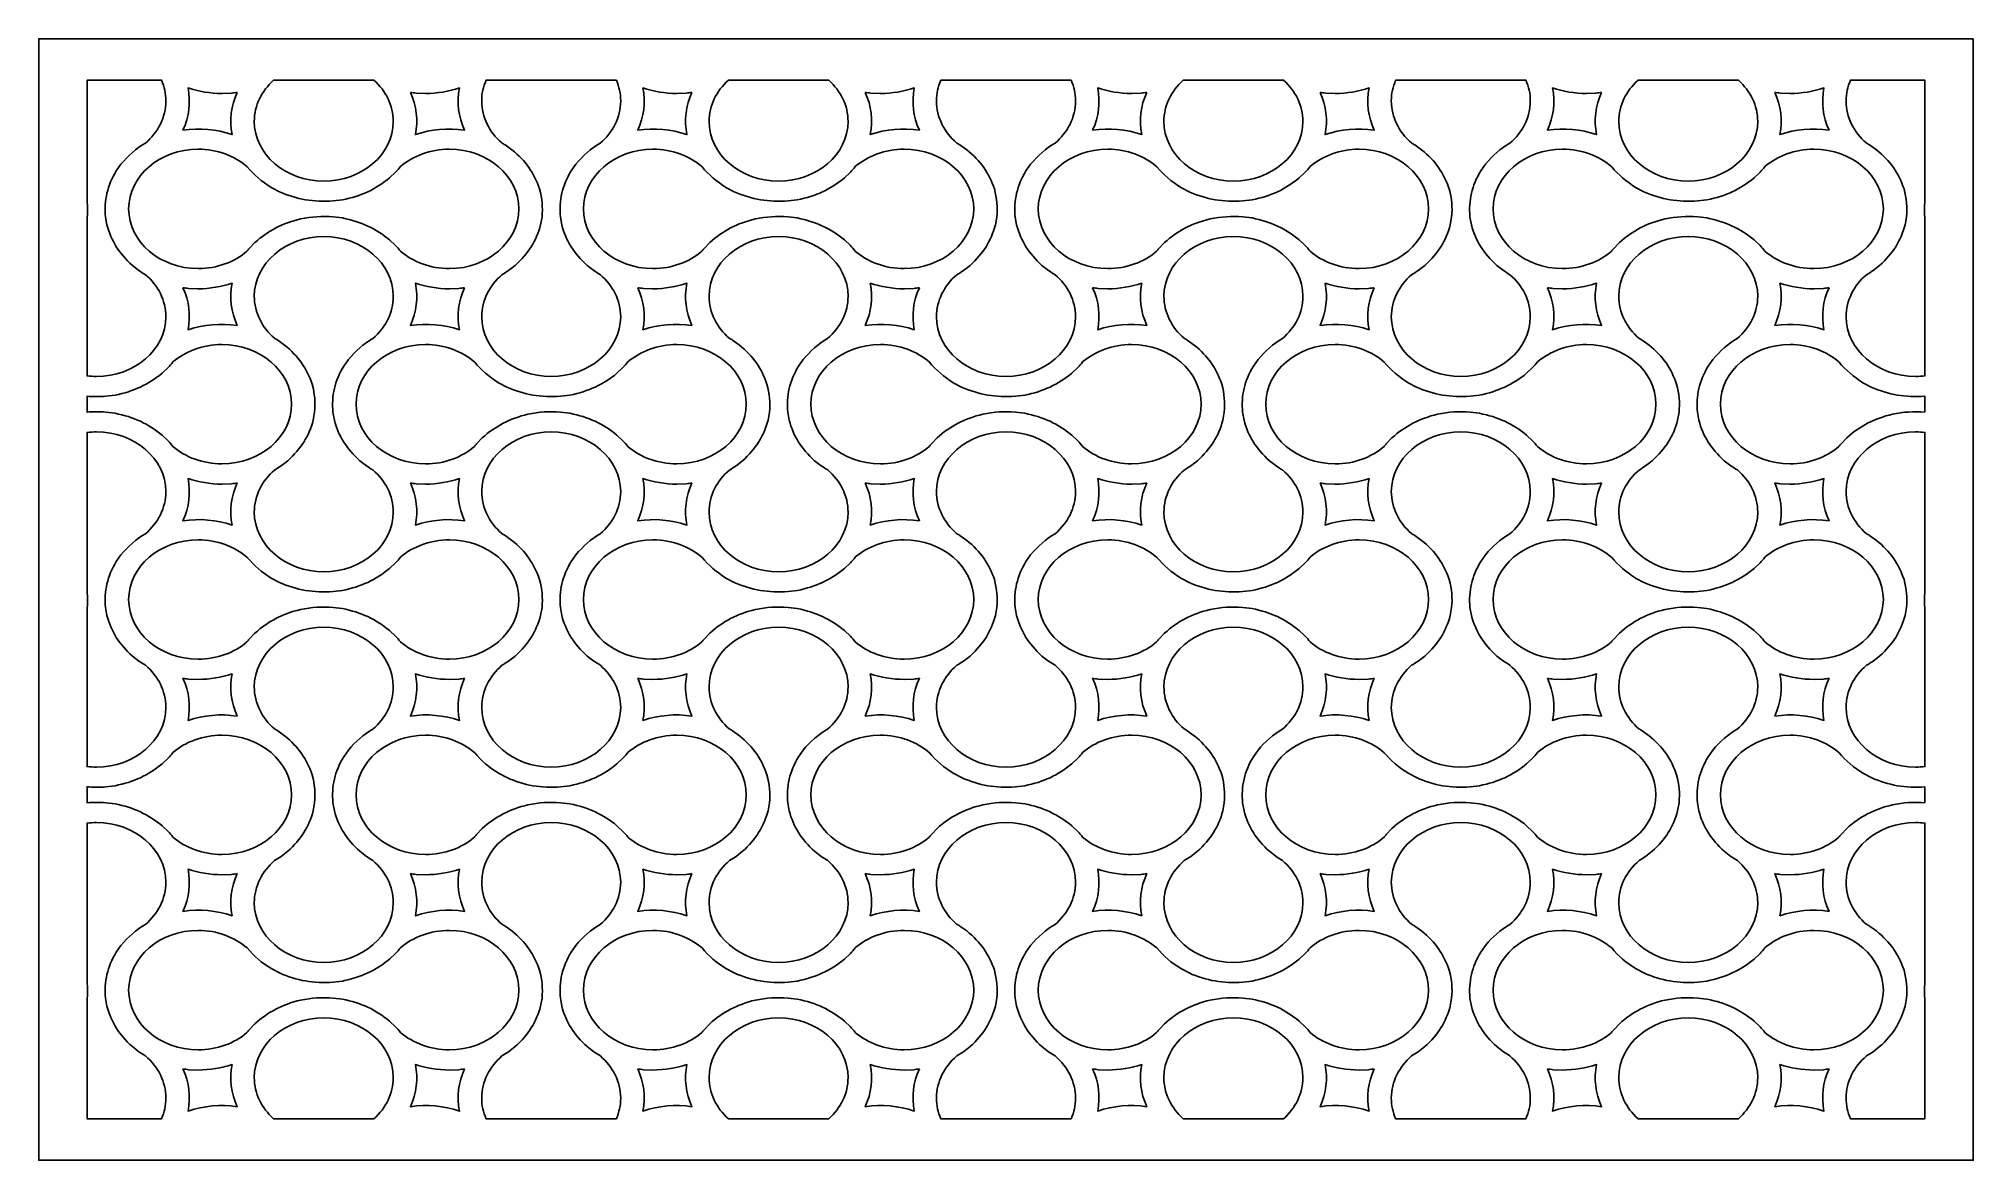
# Model space of a CAD drawing. Header units: centimetres. Extents: x -23.52 to -15.08, y -9 to -4.11.
import ezdxf

# ---------------------------------------------------------------- set-up
doc = ezdxf.new("R2010")
doc.units = ezdxf.units.CM
doc.header["$MEASUREMENT"] = 0
doc.layers.add('layer 1', color=7, linetype='Continuous')

msp = doc.modelspace()

# ---------------------------------------------------------------- linework, layer by layer
at = {"layer": 'layer 1', "color": 250}
for points, knots in [([(-15.07754, -4.1107), (-15.07754, -4.1107), (-15.07754, -9.00021), (-15.07754, -9.00021), (-15.07754, -9.00021), (-15.07754, -9.00021), (-23.51665, -9.00021), (-23.51665, -9.00021), (-23.51665, -9.00021), (-23.51665, -9.00021), (-23.51665, -4.1107), (-23.51665, -4.1107), (-23.51665, -4.1107), (-23.51665, -4.1107), (-15.07754, -4.1107), (-15.07754, -4.1107)], [0, 0, 0, 0, 0.2, 0.2, 0.2, 0.2, 0.4, 0.4, 0.4, 0.4, 0.6, 0.6, 0.6, 0.6, 1, 1, 1, 1]), ([(-23.30567, -4.89122), (-23.30567, -4.89122), (-23.30509, -4.88799), (-23.30509, -4.88799), (-23.30509, -4.88799), (-23.30291, -4.86343), (-23.30304, -4.84059), (-23.30567, -4.81768), (-23.30567, -4.81768), (-23.30567, -4.81768), (-23.30567, -4.2918), (-23.30567, -4.2918), (-23.30567, -4.2918), (-23.30567, -4.2918), (-22.98085, -4.2918), (-22.98085, -4.2918), (-22.98085, -4.2918), (-22.96864, -4.31995), (-22.96195, -4.35038), (-22.96195, -4.38211), (-22.96195, -4.38211), (-22.96195, -4.45381), (-22.99609, -4.51892), (-23.05107, -4.56606), (-23.05107, -4.56606), (-23.09203, -4.59032), (-23.12637, -4.62004), (-23.15763, -4.65766), (-23.15763, -4.65766), (-23.15763, -4.65766), (-23.17798, -4.68637), (-23.17798, -4.68637), (-23.17798, -4.68637), (-23.21725, -4.75202), (-23.23163, -4.81445), (-23.22511, -4.88801), (-23.22511, -4.88801), (-23.22511, -4.88801), (-23.21892, -4.92261), (-23.21892, -4.92261), (-23.21892, -4.92261), (-23.20005, -4.99244), (-23.16565, -5.04702), (-23.10809, -5.09882), (-23.10809, -5.09882), (-23.10809, -5.09882), (-23.0793, -5.12128), (-23.0793, -5.12128), (-23.0793, -5.12128), (-23.06977, -5.12772), (-23.06023, -5.13375), (-23.05061, -5.13935), (-23.05061, -5.13935), (-22.99589, -5.18646), (-22.96195, -5.25136), (-22.96195, -5.32287), (-22.96195, -5.32287), (-22.96195, -5.46618), (-23.09814, -5.58308), (-23.2651, -5.58308), (-23.2651, -5.58308), (-23.27885, -5.58308), (-23.2924, -5.58227), (-23.30567, -5.58073), (-23.30567, -5.58073), (-23.30567, -5.58073), (-23.30567, -4.89122), (-23.30567, -4.89122)], [0, 0, 0, 0, 0.0555556, 0.0555556, 0.0555556, 0.0555556, 0.1111111, 0.1111111, 0.1111111, 0.1111111, 0.1666667, 0.1666667, 0.1666667, 0.1666667, 0.2222222, 0.2222222, 0.2222222, 0.2222222, 0.2777778, 0.2777778, 0.2777778, 0.2777778, 0.3333333, 0.3333333, 0.3333333, 0.3333333, 0.3888889, 0.3888889, 0.3888889, 0.3888889, 0.4444444, 0.4444444, 0.4444444, 0.4444444, 0.5, 0.5, 0.5, 0.5, 0.5555556, 0.5555556, 0.5555556, 0.5555556, 0.6111111, 0.6111111, 0.6111111, 0.6111111, 0.6666667, 0.6666667, 0.6666667, 0.6666667, 0.7222222, 0.7222222, 0.7222222, 0.7222222, 0.7777778, 0.7777778, 0.7777778, 0.7777778, 0.8333333, 0.8333333, 0.8333333, 0.8333333, 0.8888889, 0.8888889, 0.8888889, 0.8888889, 1, 1, 1, 1]), ([(-22.57627, -4.47139), (-22.57627, -4.40184), (-22.54421, -4.33855), (-22.49213, -4.2918), (-22.49213, -4.2918), (-22.49213, -4.2918), (-22.05415, -4.2918), (-22.05415, -4.2918), (-22.05415, -4.2918), (-22.00206, -4.33855), (-21.96996, -4.40184), (-21.96996, -4.47139), (-21.96996, -4.47139), (-21.96996, -4.61469), (-22.10615, -4.73159), (-22.27311, -4.73159), (-22.27311, -4.73159), (-22.44008, -4.73159), (-22.57627, -4.61469), (-22.57627, -4.47139)], [0, 0, 0, 0, 0.1666667, 0.1666667, 0.1666667, 0.1666667, 0.3333333, 0.3333333, 0.3333333, 0.3333333, 0.5, 0.5, 0.5, 0.5, 0.6666667, 0.6666667, 0.6666667, 0.6666667, 1, 1, 1, 1]), ([(-21.58425, -5.32287), (-21.58425, -5.25142), (-21.55041, -5.18656), (-21.49577, -5.13946), (-21.49577, -5.13946), (-21.48609, -5.13382), (-21.47646, -5.12775), (-21.46687, -5.12127), (-21.46687, -5.12127), (-21.46687, -5.12127), (-21.4381, -5.0988), (-21.4381, -5.0988), (-21.4381, -5.0988), (-21.38052, -5.04704), (-21.34608, -4.99239), (-21.32728, -4.9226), (-21.32728, -4.9226), (-21.32728, -4.9226), (-21.32109, -4.88799), (-21.32109, -4.88799), (-21.32109, -4.88799), (-21.31727, -4.84509), (-21.32051, -4.80745), (-21.33183, -4.7655), (-21.33183, -4.7655), (-21.35462, -4.69687), (-21.39198, -4.64391), (-21.45217, -4.59465), (-21.45217, -4.59465), (-21.45217, -4.59465), (-21.4822, -4.57336), (-21.4822, -4.57336), (-21.4822, -4.57336), (-21.48697, -4.57044), (-21.49174, -4.56764), (-21.4965, -4.56492), (-21.4965, -4.56492), (-21.55071, -4.51787), (-21.58425, -4.45324), (-21.58425, -4.38211), (-21.58425, -4.38211), (-21.58425, -4.35038), (-21.57757, -4.31995), (-21.56536, -4.2918), (-21.56536, -4.2918), (-21.56536, -4.2918), (-20.99684, -4.2918), (-20.99684, -4.2918), (-20.99684, -4.2918), (-20.98463, -4.31995), (-20.97795, -4.35038), (-20.97795, -4.38211), (-20.97795, -4.38211), (-20.97795, -4.45381), (-21.01208, -4.51892), (-21.06706, -4.56606), (-21.06706, -4.56606), (-21.10802, -4.59032), (-21.14236, -4.62004), (-21.17363, -4.65766), (-21.17363, -4.65766), (-21.17363, -4.65766), (-21.19397, -4.68637), (-21.19397, -4.68637), (-21.19397, -4.68637), (-21.23324, -4.75202), (-21.24763, -4.81445), (-21.2411, -4.88801), (-21.2411, -4.88801), (-21.2411, -4.88801), (-21.23492, -4.92261), (-21.23492, -4.92261), (-21.23492, -4.92261), (-21.21605, -4.99244), (-21.18164, -5.04702), (-21.12408, -5.09882), (-21.12408, -5.09882), (-21.12408, -5.09882), (-21.09529, -5.12128), (-21.09529, -5.12128), (-21.09529, -5.12128), (-21.08576, -5.12772), (-21.07622, -5.13375), (-21.0666, -5.13935), (-21.0666, -5.13935), (-21.01188, -5.18646), (-20.97795, -5.25136), (-20.97795, -5.32287), (-20.97795, -5.32287), (-20.97795, -5.46618), (-21.11413, -5.58308), (-21.28109, -5.58308), (-21.28109, -5.58308), (-21.44807, -5.58308), (-21.58425, -5.46618), (-21.58425, -5.32287)], [0, 0, 0, 0, 0.04, 0.04, 0.04, 0.04, 0.08, 0.08, 0.08, 0.08, 0.12, 0.12, 0.12, 0.12, 0.16, 0.16, 0.16, 0.16, 0.2, 0.2, 0.2, 0.2, 0.24, 0.24, 0.24, 0.24, 0.28, 0.28, 0.28, 0.28, 0.32, 0.32, 0.32, 0.32, 0.36, 0.36, 0.36, 0.36, 0.4, 0.4, 0.4, 0.4, 0.44, 0.44, 0.44, 0.44, 0.48, 0.48, 0.48, 0.48, 0.52, 0.52, 0.52, 0.52, 0.56, 0.56, 0.56, 0.56, 0.6, 0.6, 0.6, 0.6, 0.64, 0.64, 0.64, 0.64, 0.68, 0.68, 0.68, 0.68, 0.72, 0.72, 0.72, 0.72, 0.76, 0.76, 0.76, 0.76, 0.8, 0.8, 0.8, 0.8, 0.84, 0.84, 0.84, 0.84, 0.88, 0.88, 0.88, 0.88, 0.92, 0.92, 0.92, 0.92, 1, 1, 1, 1]), ([(-20.59226, -4.47139), (-20.59226, -4.40184), (-20.56021, -4.33855), (-20.50812, -4.2918), (-20.50812, -4.2918), (-20.50812, -4.2918), (-20.07015, -4.2918), (-20.07015, -4.2918), (-20.07015, -4.2918), (-20.01806, -4.33855), (-19.98596, -4.40184), (-19.98596, -4.47139), (-19.98596, -4.47139), (-19.98596, -4.61469), (-20.12214, -4.73159), (-20.2891, -4.73159), (-20.2891, -4.73159), (-20.45607, -4.73159), (-20.59226, -4.61469), (-20.59226, -4.47139)], [0, 0, 0, 0, 0.1666667, 0.1666667, 0.1666667, 0.1666667, 0.3333333, 0.3333333, 0.3333333, 0.3333333, 0.5, 0.5, 0.5, 0.5, 0.6666667, 0.6666667, 0.6666667, 0.6666667, 1, 1, 1, 1]), ([(-19.60025, -5.32287), (-19.60025, -5.25142), (-19.5664, -5.18656), (-19.51176, -5.13946), (-19.51176, -5.13946), (-19.50208, -5.13382), (-19.49246, -5.12775), (-19.48286, -5.12127), (-19.48286, -5.12127), (-19.48286, -5.12127), (-19.45409, -5.0988), (-19.45409, -5.0988), (-19.45409, -5.0988), (-19.39652, -5.04704), (-19.36207, -4.99239), (-19.34327, -4.9226), (-19.34327, -4.9226), (-19.34327, -4.9226), (-19.33708, -4.88799), (-19.33708, -4.88799), (-19.33708, -4.88799), (-19.33326, -4.84509), (-19.3365, -4.80745), (-19.34782, -4.7655), (-19.34782, -4.7655), (-19.37061, -4.69687), (-19.40797, -4.64391), (-19.46816, -4.59465), (-19.46816, -4.59465), (-19.46816, -4.59465), (-19.49819, -4.57336), (-19.49819, -4.57336), (-19.49819, -4.57336), (-19.50297, -4.57044), (-19.50773, -4.56764), (-19.51249, -4.56492), (-19.51249, -4.56492), (-19.56671, -4.51787), (-19.60025, -4.45324), (-19.60025, -4.38211), (-19.60025, -4.38211), (-19.60025, -4.35038), (-19.59356, -4.31995), (-19.58136, -4.2918), (-19.58136, -4.2918), (-19.58136, -4.2918), (-19.01283, -4.2918), (-19.01283, -4.2918), (-19.01283, -4.2918), (-19.00063, -4.31995), (-18.99394, -4.35038), (-18.99394, -4.38211), (-18.99394, -4.38211), (-18.99394, -4.45381), (-19.02807, -4.51892), (-19.08305, -4.56606), (-19.08305, -4.56606), (-19.12401, -4.59032), (-19.15836, -4.62004), (-19.18962, -4.65766), (-19.18962, -4.65766), (-19.18962, -4.65766), (-19.20997, -4.68637), (-19.20997, -4.68637), (-19.20997, -4.68637), (-19.24924, -4.75202), (-19.26362, -4.81445), (-19.25709, -4.88801), (-19.25709, -4.88801), (-19.25709, -4.88801), (-19.25091, -4.92261), (-19.25091, -4.92261), (-19.25091, -4.92261), (-19.23204, -4.99244), (-19.19763, -5.04702), (-19.14007, -5.09882), (-19.14007, -5.09882), (-19.14007, -5.09882), (-19.11129, -5.12128), (-19.11129, -5.12128), (-19.11129, -5.12128), (-19.10175, -5.12772), (-19.09221, -5.13375), (-19.08259, -5.13935), (-19.08259, -5.13935), (-19.02788, -5.18646), (-18.99394, -5.25136), (-18.99394, -5.32287), (-18.99394, -5.32287), (-18.99394, -5.46618), (-19.13013, -5.58308), (-19.29709, -5.58308), (-19.29709, -5.58308), (-19.46406, -5.58308), (-19.60025, -5.46618), (-19.60025, -5.32287)], [0, 0, 0, 0, 0.04, 0.04, 0.04, 0.04, 0.08, 0.08, 0.08, 0.08, 0.12, 0.12, 0.12, 0.12, 0.16, 0.16, 0.16, 0.16, 0.2, 0.2, 0.2, 0.2, 0.24, 0.24, 0.24, 0.24, 0.28, 0.28, 0.28, 0.28, 0.32, 0.32, 0.32, 0.32, 0.36, 0.36, 0.36, 0.36, 0.4, 0.4, 0.4, 0.4, 0.44, 0.44, 0.44, 0.44, 0.48, 0.48, 0.48, 0.48, 0.52, 0.52, 0.52, 0.52, 0.56, 0.56, 0.56, 0.56, 0.6, 0.6, 0.6, 0.6, 0.64, 0.64, 0.64, 0.64, 0.68, 0.68, 0.68, 0.68, 0.72, 0.72, 0.72, 0.72, 0.76, 0.76, 0.76, 0.76, 0.8, 0.8, 0.8, 0.8, 0.84, 0.84, 0.84, 0.84, 0.88, 0.88, 0.88, 0.88, 0.92, 0.92, 0.92, 0.92, 1, 1, 1, 1]), ([(-18.60825, -4.47139), (-18.60825, -4.40184), (-18.5762, -4.33855), (-18.52411, -4.2918), (-18.52411, -4.2918), (-18.52411, -4.2918), (-18.08614, -4.2918), (-18.08614, -4.2918), (-18.08614, -4.2918), (-18.03405, -4.33855), (-18.00195, -4.40184), (-18.00195, -4.47139), (-18.00195, -4.47139), (-18.00195, -4.61469), (-18.13814, -4.73159), (-18.3051, -4.73159), (-18.3051, -4.73159), (-18.47207, -4.73159), (-18.60825, -4.61469), (-18.60825, -4.47139)], [0, 0, 0, 0, 0.1666667, 0.1666667, 0.1666667, 0.1666667, 0.3333333, 0.3333333, 0.3333333, 0.3333333, 0.5, 0.5, 0.5, 0.5, 0.6666667, 0.6666667, 0.6666667, 0.6666667, 1, 1, 1, 1]), ([(-17.61624, -5.32287), (-17.61624, -5.25142), (-17.5824, -5.18656), (-17.52776, -5.13946), (-17.52776, -5.13946), (-17.51808, -5.13382), (-17.50845, -5.12775), (-17.49885, -5.12127), (-17.49885, -5.12127), (-17.49885, -5.12127), (-17.47009, -5.0988), (-17.47009, -5.0988), (-17.47009, -5.0988), (-17.41251, -5.04704), (-17.37806, -4.99239), (-17.35926, -4.9226), (-17.35926, -4.9226), (-17.35926, -4.9226), (-17.35307, -4.88799), (-17.35307, -4.88799), (-17.35307, -4.88799), (-17.34925, -4.84509), (-17.3525, -4.80745), (-17.36382, -4.7655), (-17.36382, -4.7655), (-17.3866, -4.69687), (-17.42396, -4.64391), (-17.48416, -4.59465), (-17.48416, -4.59465), (-17.48416, -4.59465), (-17.51418, -4.57336), (-17.51418, -4.57336), (-17.51418, -4.57336), (-17.51896, -4.57044), (-17.52372, -4.56764), (-17.52848, -4.56492), (-17.52848, -4.56492), (-17.5827, -4.51787), (-17.61624, -4.45324), (-17.61624, -4.38211), (-17.61624, -4.38211), (-17.61624, -4.35038), (-17.60955, -4.31995), (-17.59735, -4.2918), (-17.59735, -4.2918), (-17.59735, -4.2918), (-17.02883, -4.2918), (-17.02883, -4.2918), (-17.02883, -4.2918), (-17.01662, -4.31995), (-17.00993, -4.35038), (-17.00993, -4.38211), (-17.00993, -4.38211), (-17.00993, -4.45381), (-17.04406, -4.51892), (-17.09905, -4.56606), (-17.09905, -4.56606), (-17.14001, -4.59032), (-17.17435, -4.62004), (-17.20561, -4.65766), (-17.20561, -4.65766), (-17.20561, -4.65766), (-17.22596, -4.68637), (-17.22596, -4.68637), (-17.22596, -4.68637), (-17.26523, -4.75202), (-17.27961, -4.81445), (-17.27309, -4.88801), (-17.27309, -4.88801), (-17.27309, -4.88801), (-17.2669, -4.92261), (-17.2669, -4.92261), (-17.2669, -4.92261), (-17.24803, -4.99244), (-17.21363, -5.04702), (-17.15607, -5.09882), (-17.15607, -5.09882), (-17.15607, -5.09882), (-17.12728, -5.12128), (-17.12728, -5.12128), (-17.12728, -5.12128), (-17.11775, -5.12772), (-17.10821, -5.13375), (-17.09859, -5.13935), (-17.09859, -5.13935), (-17.04387, -5.18646), (-17.00993, -5.25136), (-17.00993, -5.32287), (-17.00993, -5.32287), (-17.00993, -5.46618), (-17.14612, -5.58308), (-17.31308, -5.58308), (-17.31308, -5.58308), (-17.48005, -5.58308), (-17.61624, -5.46618), (-17.61624, -5.32287)], [0, 0, 0, 0, 0.04, 0.04, 0.04, 0.04, 0.08, 0.08, 0.08, 0.08, 0.12, 0.12, 0.12, 0.12, 0.16, 0.16, 0.16, 0.16, 0.2, 0.2, 0.2, 0.2, 0.24, 0.24, 0.24, 0.24, 0.28, 0.28, 0.28, 0.28, 0.32, 0.32, 0.32, 0.32, 0.36, 0.36, 0.36, 0.36, 0.4, 0.4, 0.4, 0.4, 0.44, 0.44, 0.44, 0.44, 0.48, 0.48, 0.48, 0.48, 0.52, 0.52, 0.52, 0.52, 0.56, 0.56, 0.56, 0.56, 0.6, 0.6, 0.6, 0.6, 0.64, 0.64, 0.64, 0.64, 0.68, 0.68, 0.68, 0.68, 0.72, 0.72, 0.72, 0.72, 0.76, 0.76, 0.76, 0.76, 0.8, 0.8, 0.8, 0.8, 0.84, 0.84, 0.84, 0.84, 0.88, 0.88, 0.88, 0.88, 0.92, 0.92, 0.92, 0.92, 1, 1, 1, 1]), ([(-16.62425, -4.47139), (-16.62425, -4.40184), (-16.59219, -4.33855), (-16.54011, -4.2918), (-16.54011, -4.2918), (-16.54011, -4.2918), (-16.10213, -4.2918), (-16.10213, -4.2918), (-16.10213, -4.2918), (-16.05004, -4.33855), (-16.01794, -4.40184), (-16.01794, -4.47139), (-16.01794, -4.47139), (-16.01794, -4.61469), (-16.15413, -4.73159), (-16.32109, -4.73159), (-16.32109, -4.73159), (-16.48806, -4.73159), (-16.62425, -4.61469), (-16.62425, -4.47139)], [0, 0, 0, 0, 0.1666667, 0.1666667, 0.1666667, 0.1666667, 0.3333333, 0.3333333, 0.3333333, 0.3333333, 0.5, 0.5, 0.5, 0.5, 0.6666667, 0.6666667, 0.6666667, 0.6666667, 1, 1, 1, 1]), ([(-15.63223, -5.32287), (-15.63223, -5.25142), (-15.59839, -5.18656), (-15.54375, -5.13946), (-15.54375, -5.13946), (-15.53407, -5.13382), (-15.52444, -5.12775), (-15.51485, -5.12127), (-15.51485, -5.12127), (-15.51485, -5.12127), (-15.48608, -5.0988), (-15.48608, -5.0988), (-15.48608, -5.0988), (-15.4285, -5.04704), (-15.39406, -4.99239), (-15.37526, -4.9226), (-15.37526, -4.9226), (-15.37526, -4.9226), (-15.36906, -4.88799), (-15.36906, -4.88799), (-15.36906, -4.88799), (-15.36524, -4.84509), (-15.36849, -4.80745), (-15.37981, -4.7655), (-15.37981, -4.7655), (-15.4026, -4.69687), (-15.43996, -4.64391), (-15.50015, -4.59465), (-15.50015, -4.59465), (-15.50015, -4.59465), (-15.53018, -4.57336), (-15.53018, -4.57336), (-15.53018, -4.57336), (-15.53495, -4.57044), (-15.53972, -4.56764), (-15.54448, -4.56492), (-15.54448, -4.56492), (-15.59869, -4.51787), (-15.63223, -4.45324), (-15.63223, -4.38211), (-15.63223, -4.38211), (-15.63223, -4.35038), (-15.62555, -4.31995), (-15.61334, -4.2918), (-15.61334, -4.2918), (-15.61334, -4.2918), (-15.28851, -4.2918), (-15.28851, -4.2918), (-15.28851, -4.2918), (-15.28851, -4.2918), (-15.28851, -4.81784), (-15.28851, -4.81784), (-15.28851, -4.81784), (-15.29111, -4.84035), (-15.29125, -4.86356), (-15.28908, -4.88801), (-15.28908, -4.88801), (-15.28908, -4.88801), (-15.28851, -4.89118), (-15.28851, -4.89118), (-15.28851, -4.89118), (-15.28851, -4.89118), (-15.28851, -5.58073), (-15.28851, -5.58073), (-15.28851, -5.58073), (-15.30179, -5.58227), (-15.31532, -5.58308), (-15.32907, -5.58308), (-15.32907, -5.58308), (-15.49604, -5.58308), (-15.63223, -5.46618), (-15.63223, -5.32287)], [0, 0, 0, 0, 0.0526316, 0.0526316, 0.0526316, 0.0526316, 0.1052632, 0.1052632, 0.1052632, 0.1052632, 0.1578947, 0.1578947, 0.1578947, 0.1578947, 0.2105263, 0.2105263, 0.2105263, 0.2105263, 0.2631579, 0.2631579, 0.2631579, 0.2631579, 0.3157895, 0.3157895, 0.3157895, 0.3157895, 0.3684211, 0.3684211, 0.3684211, 0.3684211, 0.4210526, 0.4210526, 0.4210526, 0.4210526, 0.4736842, 0.4736842, 0.4736842, 0.4736842, 0.5263158, 0.5263158, 0.5263158, 0.5263158, 0.5789474, 0.5789474, 0.5789474, 0.5789474, 0.6315789, 0.6315789, 0.6315789, 0.6315789, 0.6842105, 0.6842105, 0.6842105, 0.6842105, 0.7368421, 0.7368421, 0.7368421, 0.7368421, 0.7894737, 0.7894737, 0.7894737, 0.7894737, 0.8421053, 0.8421053, 0.8421053, 0.8421053, 0.8947368, 0.8947368, 0.8947368, 0.8947368, 1, 1, 1, 1]), ([(-22.65099, -4.34456), (-22.67806, -4.40343), (-22.68522, -4.46539), (-22.67301, -4.52828), (-22.67301, -4.52828), (-22.74216, -4.5049), (-22.81417, -4.49875), (-22.88729, -4.50922), (-22.88729, -4.50922), (-22.86011, -4.45008), (-22.85296, -4.38813), (-22.86517, -4.32528), (-22.86517, -4.32528), (-22.81883, -4.34092), (-22.76914, -4.34903), (-22.71641, -4.34956), (-22.71641, -4.34956), (-22.71641, -4.34956), (-22.67572, -4.34778), (-22.67572, -4.34778), (-22.67572, -4.34778), (-22.66731, -4.34686), (-22.65909, -4.34579), (-22.65099, -4.34456)], [0, 0, 0, 0, 0.1428571, 0.1428571, 0.1428571, 0.1428571, 0.2857143, 0.2857143, 0.2857143, 0.2857143, 0.4285714, 0.4285714, 0.4285714, 0.4285714, 0.5714286, 0.5714286, 0.5714286, 0.5714286, 0.7142857, 0.7142857, 0.7142857, 0.7142857, 1, 1, 1, 1]), ([(-21.89522, -4.34456), (-21.86815, -4.40343), (-21.86099, -4.46539), (-21.8732, -4.52828), (-21.8732, -4.52828), (-21.80406, -4.5049), (-21.73204, -4.49875), (-21.65893, -4.50922), (-21.65893, -4.50922), (-21.6861, -4.45008), (-21.69325, -4.38813), (-21.68104, -4.32528), (-21.68104, -4.32528), (-21.72738, -4.34092), (-21.77707, -4.34903), (-21.8298, -4.34956), (-21.8298, -4.34956), (-21.8298, -4.34956), (-21.87049, -4.34778), (-21.87049, -4.34778), (-21.87049, -4.34778), (-21.8789, -4.34686), (-21.88713, -4.34579), (-21.89522, -4.34456)], [0, 0, 0, 0, 0.1428571, 0.1428571, 0.1428571, 0.1428571, 0.2857143, 0.2857143, 0.2857143, 0.2857143, 0.4285714, 0.4285714, 0.4285714, 0.4285714, 0.5714286, 0.5714286, 0.5714286, 0.5714286, 0.7142857, 0.7142857, 0.7142857, 0.7142857, 1, 1, 1, 1]), ([(-20.66698, -4.34456), (-20.69406, -4.40343), (-20.70121, -4.46539), (-20.689, -4.52828), (-20.689, -4.52828), (-20.75815, -4.5049), (-20.83017, -4.49875), (-20.90328, -4.50922), (-20.90328, -4.50922), (-20.8761, -4.45008), (-20.86895, -4.38813), (-20.88116, -4.32528), (-20.88116, -4.32528), (-20.83483, -4.34092), (-20.78513, -4.34903), (-20.7324, -4.34956), (-20.7324, -4.34956), (-20.7324, -4.34956), (-20.69171, -4.34778), (-20.69171, -4.34778), (-20.69171, -4.34778), (-20.68331, -4.34686), (-20.67508, -4.34579), (-20.66698, -4.34456)], [0, 0, 0, 0, 0.1428571, 0.1428571, 0.1428571, 0.1428571, 0.2857143, 0.2857143, 0.2857143, 0.2857143, 0.4285714, 0.4285714, 0.4285714, 0.4285714, 0.5714286, 0.5714286, 0.5714286, 0.5714286, 0.7142857, 0.7142857, 0.7142857, 0.7142857, 1, 1, 1, 1]), ([(-19.91121, -4.34456), (-19.88414, -4.40343), (-19.87699, -4.46539), (-19.8892, -4.52828), (-19.8892, -4.52828), (-19.82005, -4.5049), (-19.74803, -4.49875), (-19.67492, -4.50922), (-19.67492, -4.50922), (-19.7021, -4.45008), (-19.70925, -4.38813), (-19.69703, -4.32528), (-19.69703, -4.32528), (-19.74337, -4.34092), (-19.79307, -4.34903), (-19.8458, -4.34956), (-19.8458, -4.34956), (-19.8458, -4.34956), (-19.88648, -4.34778), (-19.88648, -4.34778), (-19.88648, -4.34778), (-19.89489, -4.34686), (-19.90312, -4.34579), (-19.91121, -4.34456)], [0, 0, 0, 0, 0.1428571, 0.1428571, 0.1428571, 0.1428571, 0.2857143, 0.2857143, 0.2857143, 0.2857143, 0.4285714, 0.4285714, 0.4285714, 0.4285714, 0.5714286, 0.5714286, 0.5714286, 0.5714286, 0.7142857, 0.7142857, 0.7142857, 0.7142857, 1, 1, 1, 1]), ([(-18.68298, -4.34456), (-18.71005, -4.40343), (-18.71721, -4.46539), (-18.705, -4.52828), (-18.705, -4.52828), (-18.77414, -4.5049), (-18.84616, -4.49875), (-18.91927, -4.50922), (-18.91927, -4.50922), (-18.8921, -4.45008), (-18.88495, -4.38813), (-18.89716, -4.32528), (-18.89716, -4.32528), (-18.85082, -4.34092), (-18.80112, -4.34903), (-18.7484, -4.34956), (-18.7484, -4.34956), (-18.7484, -4.34956), (-18.70771, -4.34778), (-18.70771, -4.34778), (-18.70771, -4.34778), (-18.6993, -4.34686), (-18.69107, -4.34579), (-18.68298, -4.34456)], [0, 0, 0, 0, 0.1428571, 0.1428571, 0.1428571, 0.1428571, 0.2857143, 0.2857143, 0.2857143, 0.2857143, 0.4285714, 0.4285714, 0.4285714, 0.4285714, 0.5714286, 0.5714286, 0.5714286, 0.5714286, 0.7142857, 0.7142857, 0.7142857, 0.7142857, 1, 1, 1, 1]), ([(-17.92721, -4.34456), (-17.90013, -4.40343), (-17.89298, -4.46539), (-17.90519, -4.52828), (-17.90519, -4.52828), (-17.83604, -4.5049), (-17.76403, -4.49875), (-17.69091, -4.50922), (-17.69091, -4.50922), (-17.71809, -4.45008), (-17.72524, -4.38813), (-17.71303, -4.32528), (-17.71303, -4.32528), (-17.75936, -4.34092), (-17.80906, -4.34903), (-17.86179, -4.34956), (-17.86179, -4.34956), (-17.86179, -4.34956), (-17.90248, -4.34778), (-17.90248, -4.34778), (-17.90248, -4.34778), (-17.91089, -4.34686), (-17.91911, -4.34579), (-17.92721, -4.34456)], [0, 0, 0, 0, 0.1428571, 0.1428571, 0.1428571, 0.1428571, 0.2857143, 0.2857143, 0.2857143, 0.2857143, 0.4285714, 0.4285714, 0.4285714, 0.4285714, 0.5714286, 0.5714286, 0.5714286, 0.5714286, 0.7142857, 0.7142857, 0.7142857, 0.7142857, 1, 1, 1, 1]), ([(-16.69897, -4.34456), (-16.72604, -4.40343), (-16.7332, -4.46539), (-16.72099, -4.52828), (-16.72099, -4.52828), (-16.79014, -4.5049), (-16.86215, -4.49875), (-16.93526, -4.50922), (-16.93526, -4.50922), (-16.90809, -4.45008), (-16.90094, -4.38813), (-16.91315, -4.32528), (-16.91315, -4.32528), (-16.86681, -4.34092), (-16.81712, -4.34903), (-16.76439, -4.34956), (-16.76439, -4.34956), (-16.76439, -4.34956), (-16.7237, -4.34778), (-16.7237, -4.34778), (-16.7237, -4.34778), (-16.71529, -4.34686), (-16.70706, -4.34579), (-16.69897, -4.34456)], [0, 0, 0, 0, 0.1428571, 0.1428571, 0.1428571, 0.1428571, 0.2857143, 0.2857143, 0.2857143, 0.2857143, 0.4285714, 0.4285714, 0.4285714, 0.4285714, 0.5714286, 0.5714286, 0.5714286, 0.5714286, 0.7142857, 0.7142857, 0.7142857, 0.7142857, 1, 1, 1, 1]), ([(-15.9432, -4.34456), (-15.91613, -4.40343), (-15.90897, -4.46539), (-15.92118, -4.52828), (-15.92118, -4.52828), (-15.85204, -4.5049), (-15.78002, -4.49875), (-15.70691, -4.50922), (-15.70691, -4.50922), (-15.73408, -4.45008), (-15.74123, -4.38813), (-15.72902, -4.32528), (-15.72902, -4.32528), (-15.77536, -4.34092), (-15.82505, -4.34903), (-15.87778, -4.34956), (-15.87778, -4.34956), (-15.87778, -4.34956), (-15.91847, -4.34778), (-15.91847, -4.34778), (-15.91847, -4.34778), (-15.92688, -4.34686), (-15.93511, -4.34579), (-15.9432, -4.34456)], [0, 0, 0, 0, 0.1428571, 0.1428571, 0.1428571, 0.1428571, 0.2857143, 0.2857143, 0.2857143, 0.2857143, 0.4285714, 0.4285714, 0.4285714, 0.4285714, 0.5714286, 0.5714286, 0.5714286, 0.5714286, 0.7142857, 0.7142857, 0.7142857, 0.7142857, 1, 1, 1, 1]), ([(-21.72509, -5.11269), (-21.80834, -5.11269), (-21.8839, -5.08365), (-21.93877, -5.03675), (-21.93877, -5.03675), (-21.94534, -5.02844), (-21.95241, -5.02017), (-21.95996, -5.01194), (-21.95996, -5.01194), (-21.95996, -5.01194), (-21.98613, -4.98725), (-21.98613, -4.98725), (-21.98613, -4.98725), (-22.04644, -4.93782), (-22.1101, -4.90826), (-22.19141, -4.89212), (-22.19141, -4.89212), (-22.19141, -4.89212), (-22.23174, -4.88681), (-22.23174, -4.88681), (-22.23174, -4.88681), (-22.28171, -4.88353), (-22.32557, -4.88631), (-22.37444, -4.89603), (-22.37444, -4.89603), (-22.45439, -4.91559), (-22.51609, -4.94765), (-22.57349, -4.99932), (-22.57349, -4.99932), (-22.57349, -4.99932), (-22.59829, -5.02509), (-22.59829, -5.02509), (-22.59829, -5.02509), (-22.60169, -5.02919), (-22.60496, -5.03328), (-22.60812, -5.03737), (-22.60812, -5.03737), (-22.66294, -5.08391), (-22.73823, -5.11269), (-22.8211, -5.11269), (-22.8211, -5.11269), (-22.98808, -5.11269), (-23.12426, -4.9958), (-23.12426, -4.85248), (-23.12426, -4.85248), (-23.12426, -4.70917), (-22.98808, -4.59227), (-22.8211, -4.59227), (-22.8211, -4.59227), (-22.73757, -4.59227), (-22.66172, -4.62157), (-22.6068, -4.66876), (-22.6068, -4.66876), (-22.57853, -4.70392), (-22.5439, -4.7334), (-22.50007, -4.76023), (-22.50007, -4.76023), (-22.50007, -4.76023), (-22.46663, -4.7777), (-22.46663, -4.7777), (-22.46663, -4.7777), (-22.39014, -4.81141), (-22.31741, -4.82375), (-22.23172, -4.81815), (-22.23172, -4.81815), (-22.23172, -4.81815), (-22.19141, -4.81284), (-22.19141, -4.81284), (-22.19141, -4.81284), (-22.11005, -4.79664), (-22.04646, -4.76711), (-21.98612, -4.71771), (-21.98612, -4.71771), (-21.98612, -4.71771), (-21.95994, -4.693), (-21.95994, -4.693), (-21.95994, -4.693), (-21.95244, -4.68481), (-21.94542, -4.67662), (-21.93889, -4.66837), (-21.93889, -4.66837), (-21.88401, -4.6214), (-21.8084, -4.59227), (-21.72509, -4.59227), (-21.72509, -4.59227), (-21.55813, -4.59227), (-21.42194, -4.70917), (-21.42194, -4.85248), (-21.42194, -4.85248), (-21.42194, -4.9958), (-21.55813, -5.11269), (-21.72509, -5.11269)], [0, 0, 0, 0, 0.0416667, 0.0416667, 0.0416667, 0.0416667, 0.0833333, 0.0833333, 0.0833333, 0.0833333, 0.125, 0.125, 0.125, 0.125, 0.1666667, 0.1666667, 0.1666667, 0.1666667, 0.2083333, 0.2083333, 0.2083333, 0.2083333, 0.25, 0.25, 0.25, 0.25, 0.2916667, 0.2916667, 0.2916667, 0.2916667, 0.3333333, 0.3333333, 0.3333333, 0.3333333, 0.375, 0.375, 0.375, 0.375, 0.4166667, 0.4166667, 0.4166667, 0.4166667, 0.4583333, 0.4583333, 0.4583333, 0.4583333, 0.5, 0.5, 0.5, 0.5, 0.5416667, 0.5416667, 0.5416667, 0.5416667, 0.5833333, 0.5833333, 0.5833333, 0.5833333, 0.625, 0.625, 0.625, 0.625, 0.6666667, 0.6666667, 0.6666667, 0.6666667, 0.7083333, 0.7083333, 0.7083333, 0.7083333, 0.75, 0.75, 0.75, 0.75, 0.7916667, 0.7916667, 0.7916667, 0.7916667, 0.8333333, 0.8333333, 0.8333333, 0.8333333, 0.875, 0.875, 0.875, 0.875, 0.9166667, 0.9166667, 0.9166667, 0.9166667, 1, 1, 1, 1]), ([(-19.74108, -5.11269), (-19.82433, -5.11269), (-19.89989, -5.08365), (-19.95477, -5.03675), (-19.95477, -5.03675), (-19.96133, -5.02844), (-19.9684, -5.02017), (-19.97595, -5.01194), (-19.97595, -5.01194), (-19.97595, -5.01194), (-20.00213, -4.98725), (-20.00213, -4.98725), (-20.00213, -4.98725), (-20.06243, -4.93782), (-20.1261, -4.90826), (-20.20741, -4.89212), (-20.20741, -4.89212), (-20.20741, -4.89212), (-20.24774, -4.88681), (-20.24774, -4.88681), (-20.24774, -4.88681), (-20.29771, -4.88353), (-20.34156, -4.88631), (-20.39043, -4.89603), (-20.39043, -4.89603), (-20.47039, -4.91559), (-20.53209, -4.94765), (-20.58948, -4.99932), (-20.58948, -4.99932), (-20.58948, -4.99932), (-20.61428, -5.02509), (-20.61428, -5.02509), (-20.61428, -5.02509), (-20.61768, -5.02919), (-20.62095, -5.03328), (-20.62411, -5.03737), (-20.62411, -5.03737), (-20.67893, -5.08391), (-20.75423, -5.11269), (-20.8371, -5.11269), (-20.8371, -5.11269), (-21.00407, -5.11269), (-21.14026, -4.9958), (-21.14026, -4.85248), (-21.14026, -4.85248), (-21.14026, -4.70917), (-21.00407, -4.59227), (-20.8371, -4.59227), (-20.8371, -4.59227), (-20.75356, -4.59227), (-20.67771, -4.62157), (-20.62279, -4.66876), (-20.62279, -4.66876), (-20.59452, -4.70392), (-20.5599, -4.7334), (-20.51607, -4.76023), (-20.51607, -4.76023), (-20.51607, -4.76023), (-20.48262, -4.7777), (-20.48262, -4.7777), (-20.48262, -4.7777), (-20.40614, -4.81141), (-20.3334, -4.82375), (-20.24771, -4.81815), (-20.24771, -4.81815), (-20.24771, -4.81815), (-20.2074, -4.81284), (-20.2074, -4.81284), (-20.2074, -4.81284), (-20.12605, -4.79664), (-20.06245, -4.76711), (-20.00211, -4.71771), (-20.00211, -4.71771), (-20.00211, -4.71771), (-19.97594, -4.693), (-19.97594, -4.693), (-19.97594, -4.693), (-19.96844, -4.68481), (-19.96141, -4.67662), (-19.95489, -4.66837), (-19.95489, -4.66837), (-19.9, -4.6214), (-19.82439, -4.59227), (-19.74108, -4.59227), (-19.74108, -4.59227), (-19.57412, -4.59227), (-19.43794, -4.70917), (-19.43794, -4.85248), (-19.43794, -4.85248), (-19.43794, -4.9958), (-19.57412, -5.11269), (-19.74108, -5.11269)], [0, 0, 0, 0, 0.0416667, 0.0416667, 0.0416667, 0.0416667, 0.0833333, 0.0833333, 0.0833333, 0.0833333, 0.125, 0.125, 0.125, 0.125, 0.1666667, 0.1666667, 0.1666667, 0.1666667, 0.2083333, 0.2083333, 0.2083333, 0.2083333, 0.25, 0.25, 0.25, 0.25, 0.2916667, 0.2916667, 0.2916667, 0.2916667, 0.3333333, 0.3333333, 0.3333333, 0.3333333, 0.375, 0.375, 0.375, 0.375, 0.4166667, 0.4166667, 0.4166667, 0.4166667, 0.4583333, 0.4583333, 0.4583333, 0.4583333, 0.5, 0.5, 0.5, 0.5, 0.5416667, 0.5416667, 0.5416667, 0.5416667, 0.5833333, 0.5833333, 0.5833333, 0.5833333, 0.625, 0.625, 0.625, 0.625, 0.6666667, 0.6666667, 0.6666667, 0.6666667, 0.7083333, 0.7083333, 0.7083333, 0.7083333, 0.75, 0.75, 0.75, 0.75, 0.7916667, 0.7916667, 0.7916667, 0.7916667, 0.8333333, 0.8333333, 0.8333333, 0.8333333, 0.875, 0.875, 0.875, 0.875, 0.9166667, 0.9166667, 0.9166667, 0.9166667, 1, 1, 1, 1]), ([(-17.75708, -5.11269), (-17.84032, -5.11269), (-17.91589, -5.08365), (-17.97076, -5.03675), (-17.97076, -5.03675), (-17.97732, -5.02844), (-17.98439, -5.02017), (-17.99194, -5.01194), (-17.99194, -5.01194), (-17.99194, -5.01194), (-18.01812, -4.98725), (-18.01812, -4.98725), (-18.01812, -4.98725), (-18.07843, -4.93782), (-18.14209, -4.90826), (-18.2234, -4.89212), (-18.2234, -4.89212), (-18.2234, -4.89212), (-18.26373, -4.88681), (-18.26373, -4.88681), (-18.26373, -4.88681), (-18.3137, -4.88353), (-18.35755, -4.88631), (-18.40643, -4.89603), (-18.40643, -4.89603), (-18.48638, -4.91559), (-18.54808, -4.94765), (-18.60548, -4.99932), (-18.60548, -4.99932), (-18.60548, -4.99932), (-18.63027, -5.02509), (-18.63027, -5.02509), (-18.63027, -5.02509), (-18.63367, -5.02919), (-18.63694, -5.03328), (-18.6401, -5.03737), (-18.6401, -5.03737), (-18.69492, -5.08391), (-18.77022, -5.11269), (-18.85309, -5.11269), (-18.85309, -5.11269), (-19.02006, -5.11269), (-19.15625, -4.9958), (-19.15625, -4.85248), (-19.15625, -4.85248), (-19.15625, -4.70917), (-19.02006, -4.59227), (-18.85309, -4.59227), (-18.85309, -4.59227), (-18.76955, -4.59227), (-18.6937, -4.62157), (-18.63878, -4.66876), (-18.63878, -4.66876), (-18.61051, -4.70392), (-18.57589, -4.7334), (-18.53206, -4.76023), (-18.53206, -4.76023), (-18.53206, -4.76023), (-18.49861, -4.7777), (-18.49861, -4.7777), (-18.49861, -4.7777), (-18.42213, -4.81141), (-18.3494, -4.82375), (-18.26371, -4.81815), (-18.26371, -4.81815), (-18.26371, -4.81815), (-18.22339, -4.81284), (-18.22339, -4.81284), (-18.22339, -4.81284), (-18.14204, -4.79664), (-18.07845, -4.76711), (-18.01811, -4.71771), (-18.01811, -4.71771), (-18.01811, -4.71771), (-17.99193, -4.693), (-17.99193, -4.693), (-17.99193, -4.693), (-17.98443, -4.68481), (-17.97741, -4.67662), (-17.97088, -4.66837), (-17.97088, -4.66837), (-17.916, -4.6214), (-17.84038, -4.59227), (-17.75708, -4.59227), (-17.75708, -4.59227), (-17.59012, -4.59227), (-17.45393, -4.70917), (-17.45393, -4.85248), (-17.45393, -4.85248), (-17.45393, -4.9958), (-17.59012, -5.11269), (-17.75708, -5.11269)], [0, 0, 0, 0, 0.0416667, 0.0416667, 0.0416667, 0.0416667, 0.0833333, 0.0833333, 0.0833333, 0.0833333, 0.125, 0.125, 0.125, 0.125, 0.1666667, 0.1666667, 0.1666667, 0.1666667, 0.2083333, 0.2083333, 0.2083333, 0.2083333, 0.25, 0.25, 0.25, 0.25, 0.2916667, 0.2916667, 0.2916667, 0.2916667, 0.3333333, 0.3333333, 0.3333333, 0.3333333, 0.375, 0.375, 0.375, 0.375, 0.4166667, 0.4166667, 0.4166667, 0.4166667, 0.4583333, 0.4583333, 0.4583333, 0.4583333, 0.5, 0.5, 0.5, 0.5, 0.5416667, 0.5416667, 0.5416667, 0.5416667, 0.5833333, 0.5833333, 0.5833333, 0.5833333, 0.625, 0.625, 0.625, 0.625, 0.6666667, 0.6666667, 0.6666667, 0.6666667, 0.7083333, 0.7083333, 0.7083333, 0.7083333, 0.75, 0.75, 0.75, 0.75, 0.7916667, 0.7916667, 0.7916667, 0.7916667, 0.8333333, 0.8333333, 0.8333333, 0.8333333, 0.875, 0.875, 0.875, 0.875, 0.9166667, 0.9166667, 0.9166667, 0.9166667, 1, 1, 1, 1]), ([(-15.77307, -5.11269), (-15.85632, -5.11269), (-15.93188, -5.08365), (-15.98675, -5.03675), (-15.98675, -5.03675), (-15.99331, -5.02844), (-16.00039, -5.02017), (-16.00793, -5.01194), (-16.00793, -5.01194), (-16.00793, -5.01194), (-16.03411, -4.98725), (-16.03411, -4.98725), (-16.03411, -4.98725), (-16.09442, -4.93782), (-16.15808, -4.90826), (-16.23939, -4.89212), (-16.23939, -4.89212), (-16.23939, -4.89212), (-16.27972, -4.88681), (-16.27972, -4.88681), (-16.27972, -4.88681), (-16.32969, -4.88353), (-16.37355, -4.88631), (-16.42242, -4.89603), (-16.42242, -4.89603), (-16.50237, -4.91559), (-16.56407, -4.94765), (-16.62147, -4.99932), (-16.62147, -4.99932), (-16.62147, -4.99932), (-16.64627, -5.02509), (-16.64627, -5.02509), (-16.64627, -5.02509), (-16.64967, -5.02919), (-16.65294, -5.03328), (-16.6561, -5.03737), (-16.6561, -5.03737), (-16.71091, -5.08391), (-16.78621, -5.11269), (-16.86908, -5.11269), (-16.86908, -5.11269), (-17.03605, -5.11269), (-17.17224, -4.9958), (-17.17224, -4.85248), (-17.17224, -4.85248), (-17.17224, -4.70917), (-17.03605, -4.59227), (-16.86908, -4.59227), (-16.86908, -4.59227), (-16.78555, -4.59227), (-16.7097, -4.62157), (-16.65478, -4.66876), (-16.65478, -4.66876), (-16.62651, -4.70392), (-16.59188, -4.7334), (-16.54805, -4.76023), (-16.54805, -4.76023), (-16.54805, -4.76023), (-16.51461, -4.7777), (-16.51461, -4.7777), (-16.51461, -4.7777), (-16.43812, -4.81141), (-16.36539, -4.82375), (-16.2797, -4.81815), (-16.2797, -4.81815), (-16.2797, -4.81815), (-16.23939, -4.81284), (-16.23939, -4.81284), (-16.23939, -4.81284), (-16.15803, -4.79664), (-16.09444, -4.76711), (-16.0341, -4.71771), (-16.0341, -4.71771), (-16.0341, -4.71771), (-16.00792, -4.693), (-16.00792, -4.693), (-16.00792, -4.693), (-16.00042, -4.68481), (-15.9934, -4.67662), (-15.98687, -4.66837), (-15.98687, -4.66837), (-15.93199, -4.6214), (-15.85638, -4.59227), (-15.77307, -4.59227), (-15.77307, -4.59227), (-15.60611, -4.59227), (-15.46992, -4.70917), (-15.46992, -4.85248), (-15.46992, -4.85248), (-15.46992, -4.9958), (-15.60611, -5.11269), (-15.77307, -5.11269)], [0, 0, 0, 0, 0.0416667, 0.0416667, 0.0416667, 0.0416667, 0.0833333, 0.0833333, 0.0833333, 0.0833333, 0.125, 0.125, 0.125, 0.125, 0.1666667, 0.1666667, 0.1666667, 0.1666667, 0.2083333, 0.2083333, 0.2083333, 0.2083333, 0.25, 0.25, 0.25, 0.25, 0.2916667, 0.2916667, 0.2916667, 0.2916667, 0.3333333, 0.3333333, 0.3333333, 0.3333333, 0.375, 0.375, 0.375, 0.375, 0.4166667, 0.4166667, 0.4166667, 0.4166667, 0.4583333, 0.4583333, 0.4583333, 0.4583333, 0.5, 0.5, 0.5, 0.5, 0.5416667, 0.5416667, 0.5416667, 0.5416667, 0.5833333, 0.5833333, 0.5833333, 0.5833333, 0.625, 0.625, 0.625, 0.625, 0.6666667, 0.6666667, 0.6666667, 0.6666667, 0.7083333, 0.7083333, 0.7083333, 0.7083333, 0.75, 0.75, 0.75, 0.75, 0.7916667, 0.7916667, 0.7916667, 0.7916667, 0.8333333, 0.8333333, 0.8333333, 0.8333333, 0.875, 0.875, 0.875, 0.875, 0.9166667, 0.9166667, 0.9166667, 0.9166667, 1, 1, 1, 1]), ([(-22.57624, -6.17436), (-22.57624, -6.1029), (-22.5424, -6.03804), (-22.48776, -5.99094), (-22.48776, -5.99094), (-22.47808, -5.98531), (-22.46846, -5.97924), (-22.45886, -5.97276), (-22.45886, -5.97276), (-22.45886, -5.97276), (-22.43009, -5.95029), (-22.43009, -5.95029), (-22.43009, -5.95029), (-22.37251, -5.89852), (-22.33807, -5.84388), (-22.31927, -5.77409), (-22.31927, -5.77409), (-22.31927, -5.77409), (-22.31308, -5.73947), (-22.31308, -5.73947), (-22.31308, -5.73947), (-22.30926, -5.69658), (-22.3125, -5.65894), (-22.32382, -5.61699), (-22.32382, -5.61699), (-22.34661, -5.54836), (-22.38397, -5.4954), (-22.44416, -5.44613), (-22.44416, -5.44613), (-22.44416, -5.44613), (-22.47419, -5.42485), (-22.47419, -5.42485), (-22.47419, -5.42485), (-22.47897, -5.42193), (-22.48373, -5.41912), (-22.48849, -5.41641), (-22.48849, -5.41641), (-22.54271, -5.36936), (-22.57624, -5.30472), (-22.57624, -5.23359), (-22.57624, -5.23359), (-22.57624, -5.09027), (-22.44006, -4.97338), (-22.27309, -4.97338), (-22.27309, -4.97338), (-22.10613, -4.97338), (-21.96994, -5.09027), (-21.96994, -5.23359), (-21.96994, -5.23359), (-21.96994, -5.3053), (-22.00407, -5.3704), (-22.05905, -5.41754), (-22.05905, -5.41754), (-22.10001, -5.44181), (-22.13436, -5.47153), (-22.16562, -5.50915), (-22.16562, -5.50915), (-22.16562, -5.50915), (-22.18596, -5.53786), (-22.18596, -5.53786), (-22.18596, -5.53786), (-22.22524, -5.60351), (-22.23962, -5.66594), (-22.23309, -5.73949), (-22.23309, -5.73949), (-22.23309, -5.73949), (-22.22691, -5.77409), (-22.22691, -5.77409), (-22.22691, -5.77409), (-22.20804, -5.84392), (-22.17363, -5.89851), (-22.11607, -5.9503), (-22.11607, -5.9503), (-22.11607, -5.9503), (-22.08729, -5.97277), (-22.08729, -5.97277), (-22.08729, -5.97277), (-22.07775, -5.97921), (-22.06821, -5.98524), (-22.05859, -5.99084), (-22.05859, -5.99084), (-22.00388, -6.03795), (-21.96994, -6.10285), (-21.96994, -6.17436), (-21.96994, -6.17436), (-21.96994, -6.31767), (-22.10613, -6.43456), (-22.27309, -6.43456), (-22.27309, -6.43456), (-22.44006, -6.43456), (-22.57624, -6.31767), (-22.57624, -6.17436)], [0, 0, 0, 0, 0.0416667, 0.0416667, 0.0416667, 0.0416667, 0.0833333, 0.0833333, 0.0833333, 0.0833333, 0.125, 0.125, 0.125, 0.125, 0.1666667, 0.1666667, 0.1666667, 0.1666667, 0.2083333, 0.2083333, 0.2083333, 0.2083333, 0.25, 0.25, 0.25, 0.25, 0.2916667, 0.2916667, 0.2916667, 0.2916667, 0.3333333, 0.3333333, 0.3333333, 0.3333333, 0.375, 0.375, 0.375, 0.375, 0.4166667, 0.4166667, 0.4166667, 0.4166667, 0.4583333, 0.4583333, 0.4583333, 0.4583333, 0.5, 0.5, 0.5, 0.5, 0.5416667, 0.5416667, 0.5416667, 0.5416667, 0.5833333, 0.5833333, 0.5833333, 0.5833333, 0.625, 0.625, 0.625, 0.625, 0.6666667, 0.6666667, 0.6666667, 0.6666667, 0.7083333, 0.7083333, 0.7083333, 0.7083333, 0.75, 0.75, 0.75, 0.75, 0.7916667, 0.7916667, 0.7916667, 0.7916667, 0.8333333, 0.8333333, 0.8333333, 0.8333333, 0.875, 0.875, 0.875, 0.875, 0.9166667, 0.9166667, 0.9166667, 0.9166667, 1, 1, 1, 1]), ([(-20.59224, -6.17436), (-20.59224, -6.1029), (-20.5584, -6.03804), (-20.50375, -5.99094), (-20.50375, -5.99094), (-20.49407, -5.98531), (-20.48445, -5.97924), (-20.47485, -5.97276), (-20.47485, -5.97276), (-20.47485, -5.97276), (-20.44609, -5.95029), (-20.44609, -5.95029), (-20.44609, -5.95029), (-20.38851, -5.89852), (-20.35406, -5.84388), (-20.33526, -5.77409), (-20.33526, -5.77409), (-20.33526, -5.77409), (-20.32907, -5.73947), (-20.32907, -5.73947), (-20.32907, -5.73947), (-20.32525, -5.69658), (-20.3285, -5.65894), (-20.33982, -5.61699), (-20.33982, -5.61699), (-20.3626, -5.54836), (-20.39996, -5.4954), (-20.46015, -5.44613), (-20.46015, -5.44613), (-20.46015, -5.44613), (-20.49018, -5.42485), (-20.49018, -5.42485), (-20.49018, -5.42485), (-20.49496, -5.42193), (-20.49972, -5.41912), (-20.50448, -5.41641), (-20.50448, -5.41641), (-20.5587, -5.36936), (-20.59224, -5.30472), (-20.59224, -5.23359), (-20.59224, -5.23359), (-20.59224, -5.09027), (-20.45605, -4.97338), (-20.28908, -4.97338), (-20.28908, -4.97338), (-20.12212, -4.97338), (-19.98593, -5.09027), (-19.98593, -5.23359), (-19.98593, -5.23359), (-19.98593, -5.3053), (-20.02006, -5.3704), (-20.07504, -5.41754), (-20.07504, -5.41754), (-20.116, -5.44181), (-20.15035, -5.47153), (-20.18161, -5.50915), (-20.18161, -5.50915), (-20.18161, -5.50915), (-20.20196, -5.53786), (-20.20196, -5.53786), (-20.20196, -5.53786), (-20.24123, -5.60351), (-20.25561, -5.66594), (-20.24909, -5.73949), (-20.24909, -5.73949), (-20.24909, -5.73949), (-20.2429, -5.77409), (-20.2429, -5.77409), (-20.2429, -5.77409), (-20.22403, -5.84392), (-20.18963, -5.89851), (-20.13207, -5.9503), (-20.13207, -5.9503), (-20.13207, -5.9503), (-20.10328, -5.97277), (-20.10328, -5.97277), (-20.10328, -5.97277), (-20.09374, -5.97921), (-20.0842, -5.98524), (-20.07458, -5.99084), (-20.07458, -5.99084), (-20.01987, -6.03795), (-19.98593, -6.10285), (-19.98593, -6.17436), (-19.98593, -6.17436), (-19.98593, -6.31767), (-20.12212, -6.43456), (-20.28908, -6.43456), (-20.28908, -6.43456), (-20.45605, -6.43456), (-20.59224, -6.31767), (-20.59224, -6.17436)], [0, 0, 0, 0, 0.0416667, 0.0416667, 0.0416667, 0.0416667, 0.0833333, 0.0833333, 0.0833333, 0.0833333, 0.125, 0.125, 0.125, 0.125, 0.1666667, 0.1666667, 0.1666667, 0.1666667, 0.2083333, 0.2083333, 0.2083333, 0.2083333, 0.25, 0.25, 0.25, 0.25, 0.2916667, 0.2916667, 0.2916667, 0.2916667, 0.3333333, 0.3333333, 0.3333333, 0.3333333, 0.375, 0.375, 0.375, 0.375, 0.4166667, 0.4166667, 0.4166667, 0.4166667, 0.4583333, 0.4583333, 0.4583333, 0.4583333, 0.5, 0.5, 0.5, 0.5, 0.5416667, 0.5416667, 0.5416667, 0.5416667, 0.5833333, 0.5833333, 0.5833333, 0.5833333, 0.625, 0.625, 0.625, 0.625, 0.6666667, 0.6666667, 0.6666667, 0.6666667, 0.7083333, 0.7083333, 0.7083333, 0.7083333, 0.75, 0.75, 0.75, 0.75, 0.7916667, 0.7916667, 0.7916667, 0.7916667, 0.8333333, 0.8333333, 0.8333333, 0.8333333, 0.875, 0.875, 0.875, 0.875, 0.9166667, 0.9166667, 0.9166667, 0.9166667, 1, 1, 1, 1]), ([(-18.60823, -6.17436), (-18.60823, -6.1029), (-18.57439, -6.03804), (-18.51975, -5.99094), (-18.51975, -5.99094), (-18.51007, -5.98531), (-18.50044, -5.97924), (-18.49085, -5.97276), (-18.49085, -5.97276), (-18.49085, -5.97276), (-18.46208, -5.95029), (-18.46208, -5.95029), (-18.46208, -5.95029), (-18.4045, -5.89852), (-18.37005, -5.84388), (-18.35126, -5.77409), (-18.35126, -5.77409), (-18.35126, -5.77409), (-18.34506, -5.73947), (-18.34506, -5.73947), (-18.34506, -5.73947), (-18.34124, -5.69658), (-18.34449, -5.65894), (-18.35581, -5.61699), (-18.35581, -5.61699), (-18.3786, -5.54836), (-18.41595, -5.4954), (-18.47615, -5.44613), (-18.47615, -5.44613), (-18.47615, -5.44613), (-18.50617, -5.42485), (-18.50617, -5.42485), (-18.50617, -5.42485), (-18.51095, -5.42193), (-18.51572, -5.41912), (-18.52047, -5.41641), (-18.52047, -5.41641), (-18.57469, -5.36936), (-18.60823, -5.30472), (-18.60823, -5.23359), (-18.60823, -5.23359), (-18.60823, -5.09027), (-18.47204, -4.97338), (-18.30507, -4.97338), (-18.30507, -4.97338), (-18.13811, -4.97338), (-18.00192, -5.09027), (-18.00192, -5.23359), (-18.00192, -5.23359), (-18.00192, -5.3053), (-18.03606, -5.3704), (-18.09104, -5.41754), (-18.09104, -5.41754), (-18.132, -5.44181), (-18.16634, -5.47153), (-18.1976, -5.50915), (-18.1976, -5.50915), (-18.1976, -5.50915), (-18.21795, -5.53786), (-18.21795, -5.53786), (-18.21795, -5.53786), (-18.25722, -5.60351), (-18.27161, -5.66594), (-18.26508, -5.73949), (-18.26508, -5.73949), (-18.26508, -5.73949), (-18.25889, -5.77409), (-18.25889, -5.77409), (-18.25889, -5.77409), (-18.24002, -5.84392), (-18.20562, -5.89851), (-18.14806, -5.9503), (-18.14806, -5.9503), (-18.14806, -5.9503), (-18.11927, -5.97277), (-18.11927, -5.97277), (-18.11927, -5.97277), (-18.10974, -5.97921), (-18.1002, -5.98524), (-18.09058, -5.99084), (-18.09058, -5.99084), (-18.03586, -6.03795), (-18.00192, -6.10285), (-18.00192, -6.17436), (-18.00192, -6.17436), (-18.00192, -6.31767), (-18.13811, -6.43456), (-18.30507, -6.43456), (-18.30507, -6.43456), (-18.47204, -6.43456), (-18.60823, -6.31767), (-18.60823, -6.17436)], [0, 0, 0, 0, 0.0416667, 0.0416667, 0.0416667, 0.0416667, 0.0833333, 0.0833333, 0.0833333, 0.0833333, 0.125, 0.125, 0.125, 0.125, 0.1666667, 0.1666667, 0.1666667, 0.1666667, 0.2083333, 0.2083333, 0.2083333, 0.2083333, 0.25, 0.25, 0.25, 0.25, 0.2916667, 0.2916667, 0.2916667, 0.2916667, 0.3333333, 0.3333333, 0.3333333, 0.3333333, 0.375, 0.375, 0.375, 0.375, 0.4166667, 0.4166667, 0.4166667, 0.4166667, 0.4583333, 0.4583333, 0.4583333, 0.4583333, 0.5, 0.5, 0.5, 0.5, 0.5416667, 0.5416667, 0.5416667, 0.5416667, 0.5833333, 0.5833333, 0.5833333, 0.5833333, 0.625, 0.625, 0.625, 0.625, 0.6666667, 0.6666667, 0.6666667, 0.6666667, 0.7083333, 0.7083333, 0.7083333, 0.7083333, 0.75, 0.75, 0.75, 0.75, 0.7916667, 0.7916667, 0.7916667, 0.7916667, 0.8333333, 0.8333333, 0.8333333, 0.8333333, 0.875, 0.875, 0.875, 0.875, 0.9166667, 0.9166667, 0.9166667, 0.9166667, 1, 1, 1, 1]), ([(-16.62422, -6.17436), (-16.62422, -6.1029), (-16.59038, -6.03804), (-16.53574, -5.99094), (-16.53574, -5.99094), (-16.52606, -5.98531), (-16.51643, -5.97924), (-16.50684, -5.97276), (-16.50684, -5.97276), (-16.50684, -5.97276), (-16.47807, -5.95029), (-16.47807, -5.95029), (-16.47807, -5.95029), (-16.42049, -5.89852), (-16.38605, -5.84388), (-16.36725, -5.77409), (-16.36725, -5.77409), (-16.36725, -5.77409), (-16.36106, -5.73947), (-16.36106, -5.73947), (-16.36106, -5.73947), (-16.35724, -5.69658), (-16.36048, -5.65894), (-16.3718, -5.61699), (-16.3718, -5.61699), (-16.39459, -5.54836), (-16.43195, -5.4954), (-16.49214, -5.44613), (-16.49214, -5.44613), (-16.49214, -5.44613), (-16.52217, -5.42485), (-16.52217, -5.42485), (-16.52217, -5.42485), (-16.52694, -5.42193), (-16.53171, -5.41912), (-16.53647, -5.41641), (-16.53647, -5.41641), (-16.59068, -5.36936), (-16.62422, -5.30472), (-16.62422, -5.23359), (-16.62422, -5.23359), (-16.62422, -5.09027), (-16.48804, -4.97338), (-16.32106, -4.97338), (-16.32106, -4.97338), (-16.1541, -4.97338), (-16.01792, -5.09027), (-16.01792, -5.23359), (-16.01792, -5.23359), (-16.01792, -5.3053), (-16.05205, -5.3704), (-16.10703, -5.41754), (-16.10703, -5.41754), (-16.14799, -5.44181), (-16.18233, -5.47153), (-16.2136, -5.50915), (-16.2136, -5.50915), (-16.2136, -5.50915), (-16.23394, -5.53786), (-16.23394, -5.53786), (-16.23394, -5.53786), (-16.27321, -5.60351), (-16.2876, -5.66594), (-16.28107, -5.73949), (-16.28107, -5.73949), (-16.28107, -5.73949), (-16.27489, -5.77409), (-16.27489, -5.77409), (-16.27489, -5.77409), (-16.25602, -5.84392), (-16.22161, -5.89851), (-16.16405, -5.9503), (-16.16405, -5.9503), (-16.16405, -5.9503), (-16.13527, -5.97277), (-16.13527, -5.97277), (-16.13527, -5.97277), (-16.12573, -5.97921), (-16.11619, -5.98524), (-16.10657, -5.99084), (-16.10657, -5.99084), (-16.05186, -6.03795), (-16.01792, -6.10285), (-16.01792, -6.17436), (-16.01792, -6.17436), (-16.01792, -6.31767), (-16.1541, -6.43456), (-16.32106, -6.43456), (-16.32106, -6.43456), (-16.48804, -6.43456), (-16.62422, -6.31767), (-16.62422, -6.17436)], [0, 0, 0, 0, 0.0416667, 0.0416667, 0.0416667, 0.0416667, 0.0833333, 0.0833333, 0.0833333, 0.0833333, 0.125, 0.125, 0.125, 0.125, 0.1666667, 0.1666667, 0.1666667, 0.1666667, 0.2083333, 0.2083333, 0.2083333, 0.2083333, 0.25, 0.25, 0.25, 0.25, 0.2916667, 0.2916667, 0.2916667, 0.2916667, 0.3333333, 0.3333333, 0.3333333, 0.3333333, 0.375, 0.375, 0.375, 0.375, 0.4166667, 0.4166667, 0.4166667, 0.4166667, 0.4583333, 0.4583333, 0.4583333, 0.4583333, 0.5, 0.5, 0.5, 0.5, 0.5416667, 0.5416667, 0.5416667, 0.5416667, 0.5833333, 0.5833333, 0.5833333, 0.5833333, 0.625, 0.625, 0.625, 0.625, 0.6666667, 0.6666667, 0.6666667, 0.6666667, 0.7083333, 0.7083333, 0.7083333, 0.7083333, 0.75, 0.75, 0.75, 0.75, 0.7916667, 0.7916667, 0.7916667, 0.7916667, 0.8333333, 0.8333333, 0.8333333, 0.8333333, 0.875, 0.875, 0.875, 0.875, 0.9166667, 0.9166667, 0.9166667, 0.9166667, 1, 1, 1, 1]), ([(-22.88724, -5.19601), (-22.86016, -5.25487), (-22.85301, -5.31684), (-22.86522, -5.37972), (-22.86522, -5.37972), (-22.79607, -5.35634), (-22.72406, -5.3502), (-22.65094, -5.36067), (-22.65094, -5.36067), (-22.67812, -5.30153), (-22.68527, -5.23958), (-22.67306, -5.17673), (-22.67306, -5.17673), (-22.71939, -5.19236), (-22.76909, -5.20048), (-22.82182, -5.201), (-22.82182, -5.201), (-22.82182, -5.201), (-22.86251, -5.19922), (-22.86251, -5.19922), (-22.86251, -5.19922), (-22.87092, -5.1983), (-22.87914, -5.19723), (-22.88724, -5.19601)], [0, 0, 0, 0, 0.1428571, 0.1428571, 0.1428571, 0.1428571, 0.2857143, 0.2857143, 0.2857143, 0.2857143, 0.4285714, 0.4285714, 0.4285714, 0.4285714, 0.5714286, 0.5714286, 0.5714286, 0.5714286, 0.7142857, 0.7142857, 0.7142857, 0.7142857, 1, 1, 1, 1]), ([(-21.65898, -5.19601), (-21.68605, -5.25487), (-21.6932, -5.31684), (-21.68099, -5.37972), (-21.68099, -5.37972), (-21.75014, -5.35634), (-21.82216, -5.3502), (-21.89527, -5.36067), (-21.89527, -5.36067), (-21.86809, -5.30153), (-21.86094, -5.23958), (-21.87316, -5.17673), (-21.87316, -5.17673), (-21.82682, -5.19236), (-21.77712, -5.20048), (-21.72439, -5.201), (-21.72439, -5.201), (-21.72439, -5.201), (-21.68371, -5.19922), (-21.68371, -5.19922), (-21.68371, -5.19922), (-21.6753, -5.1983), (-21.66707, -5.19723), (-21.65898, -5.19601)], [0, 0, 0, 0, 0.1428571, 0.1428571, 0.1428571, 0.1428571, 0.2857143, 0.2857143, 0.2857143, 0.2857143, 0.4285714, 0.4285714, 0.4285714, 0.4285714, 0.5714286, 0.5714286, 0.5714286, 0.5714286, 0.7142857, 0.7142857, 0.7142857, 0.7142857, 1, 1, 1, 1]), ([(-20.90323, -5.19601), (-20.87616, -5.25487), (-20.869, -5.31684), (-20.88121, -5.37972), (-20.88121, -5.37972), (-20.81206, -5.35634), (-20.74005, -5.3502), (-20.66694, -5.36067), (-20.66694, -5.36067), (-20.69411, -5.30153), (-20.70126, -5.23958), (-20.68905, -5.17673), (-20.68905, -5.17673), (-20.73539, -5.19236), (-20.78508, -5.20048), (-20.83781, -5.201), (-20.83781, -5.201), (-20.83781, -5.201), (-20.8785, -5.19922), (-20.8785, -5.19922), (-20.8785, -5.19922), (-20.88691, -5.1983), (-20.89514, -5.19723), (-20.90323, -5.19601)], [0, 0, 0, 0, 0.1428571, 0.1428571, 0.1428571, 0.1428571, 0.2857143, 0.2857143, 0.2857143, 0.2857143, 0.4285714, 0.4285714, 0.4285714, 0.4285714, 0.5714286, 0.5714286, 0.5714286, 0.5714286, 0.7142857, 0.7142857, 0.7142857, 0.7142857, 1, 1, 1, 1]), ([(-19.67497, -5.19601), (-19.70204, -5.25487), (-19.7092, -5.31684), (-19.69699, -5.37972), (-19.69699, -5.37972), (-19.76613, -5.35634), (-19.83815, -5.3502), (-19.91126, -5.36067), (-19.91126, -5.36067), (-19.88409, -5.30153), (-19.87694, -5.23958), (-19.88915, -5.17673), (-19.88915, -5.17673), (-19.84281, -5.19236), (-19.79312, -5.20048), (-19.74039, -5.201), (-19.74039, -5.201), (-19.74039, -5.201), (-19.6997, -5.19922), (-19.6997, -5.19922), (-19.6997, -5.19922), (-19.69129, -5.1983), (-19.68306, -5.19723), (-19.67497, -5.19601)], [0, 0, 0, 0, 0.1428571, 0.1428571, 0.1428571, 0.1428571, 0.2857143, 0.2857143, 0.2857143, 0.2857143, 0.4285714, 0.4285714, 0.4285714, 0.4285714, 0.5714286, 0.5714286, 0.5714286, 0.5714286, 0.7142857, 0.7142857, 0.7142857, 0.7142857, 1, 1, 1, 1]), ([(-18.91922, -5.19601), (-18.89215, -5.25487), (-18.88499, -5.31684), (-18.89721, -5.37972), (-18.89721, -5.37972), (-18.82806, -5.35634), (-18.75604, -5.3502), (-18.68293, -5.36067), (-18.68293, -5.36067), (-18.7101, -5.30153), (-18.71725, -5.23958), (-18.70504, -5.17673), (-18.70504, -5.17673), (-18.75138, -5.19236), (-18.80108, -5.20048), (-18.8538, -5.201), (-18.8538, -5.201), (-18.8538, -5.201), (-18.89449, -5.19922), (-18.89449, -5.19922), (-18.89449, -5.19922), (-18.9029, -5.1983), (-18.91113, -5.19723), (-18.91922, -5.19601)], [0, 0, 0, 0, 0.1428571, 0.1428571, 0.1428571, 0.1428571, 0.2857143, 0.2857143, 0.2857143, 0.2857143, 0.4285714, 0.4285714, 0.4285714, 0.4285714, 0.5714286, 0.5714286, 0.5714286, 0.5714286, 0.7142857, 0.7142857, 0.7142857, 0.7142857, 1, 1, 1, 1]), ([(-17.69096, -5.19601), (-17.71803, -5.25487), (-17.72519, -5.31684), (-17.71298, -5.37972), (-17.71298, -5.37972), (-17.78213, -5.35634), (-17.85414, -5.3502), (-17.92726, -5.36067), (-17.92726, -5.36067), (-17.90008, -5.30153), (-17.89293, -5.23958), (-17.90514, -5.17673), (-17.90514, -5.17673), (-17.85881, -5.19236), (-17.80911, -5.20048), (-17.75638, -5.201), (-17.75638, -5.201), (-17.75638, -5.201), (-17.71569, -5.19922), (-17.71569, -5.19922), (-17.71569, -5.19922), (-17.70728, -5.1983), (-17.69906, -5.19723), (-17.69096, -5.19601)], [0, 0, 0, 0, 0.1428571, 0.1428571, 0.1428571, 0.1428571, 0.2857143, 0.2857143, 0.2857143, 0.2857143, 0.4285714, 0.4285714, 0.4285714, 0.4285714, 0.5714286, 0.5714286, 0.5714286, 0.5714286, 0.7142857, 0.7142857, 0.7142857, 0.7142857, 1, 1, 1, 1]), ([(-16.93522, -5.19601), (-16.90814, -5.25487), (-16.90099, -5.31684), (-16.9132, -5.37972), (-16.9132, -5.37972), (-16.84405, -5.35634), (-16.77203, -5.3502), (-16.69892, -5.36067), (-16.69892, -5.36067), (-16.7261, -5.30153), (-16.73325, -5.23958), (-16.72104, -5.17673), (-16.72104, -5.17673), (-16.76737, -5.19236), (-16.81707, -5.20048), (-16.8698, -5.201), (-16.8698, -5.201), (-16.8698, -5.201), (-16.91049, -5.19922), (-16.91049, -5.19922), (-16.91049, -5.19922), (-16.91889, -5.1983), (-16.92712, -5.19723), (-16.93522, -5.19601)], [0, 0, 0, 0, 0.1428571, 0.1428571, 0.1428571, 0.1428571, 0.2857143, 0.2857143, 0.2857143, 0.2857143, 0.4285714, 0.4285714, 0.4285714, 0.4285714, 0.5714286, 0.5714286, 0.5714286, 0.5714286, 0.7142857, 0.7142857, 0.7142857, 0.7142857, 1, 1, 1, 1]), ([(-15.70695, -5.19601), (-15.73403, -5.25487), (-15.74118, -5.31684), (-15.72897, -5.37972), (-15.72897, -5.37972), (-15.79812, -5.35634), (-15.87014, -5.3502), (-15.94325, -5.36067), (-15.94325, -5.36067), (-15.91607, -5.30153), (-15.90892, -5.23958), (-15.92113, -5.17673), (-15.92113, -5.17673), (-15.8748, -5.19236), (-15.8251, -5.20048), (-15.77237, -5.201), (-15.77237, -5.201), (-15.77237, -5.201), (-15.73168, -5.19922), (-15.73168, -5.19922), (-15.73168, -5.19922), (-15.72328, -5.1983), (-15.71505, -5.19723), (-15.70695, -5.19601)], [0, 0, 0, 0, 0.1428571, 0.1428571, 0.1428571, 0.1428571, 0.2857143, 0.2857143, 0.2857143, 0.2857143, 0.4285714, 0.4285714, 0.4285714, 0.4285714, 0.5714286, 0.5714286, 0.5714286, 0.5714286, 0.7142857, 0.7142857, 0.7142857, 0.7142857, 1, 1, 1, 1]), ([(-22.71711, -5.96418), (-22.80035, -5.96418), (-22.87592, -5.93513), (-22.93079, -5.88823), (-22.93079, -5.88823), (-22.93735, -5.87992), (-22.94442, -5.87166), (-22.95197, -5.86342), (-22.95197, -5.86342), (-22.95197, -5.86342), (-22.97815, -5.83873), (-22.97815, -5.83873), (-22.97815, -5.83873), (-23.03846, -5.78931), (-23.10212, -5.75974), (-23.18343, -5.74361), (-23.18343, -5.74361), (-23.18343, -5.74361), (-23.22376, -5.73829), (-23.22376, -5.73829), (-23.22376, -5.73829), (-23.25237, -5.73641), (-23.27898, -5.73653), (-23.30567, -5.73879), (-23.30567, -5.73879), (-23.30567, -5.73879), (-23.30567, -5.66913), (-23.30567, -5.66913), (-23.30567, -5.66913), (-23.27938, -5.67138), (-23.25228, -5.6715), (-23.22373, -5.66964), (-23.22373, -5.66964), (-23.22373, -5.66964), (-23.18342, -5.66433), (-23.18342, -5.66433), (-23.18342, -5.66433), (-23.10207, -5.64813), (-23.03847, -5.6186), (-22.97814, -5.56919), (-22.97814, -5.56919), (-22.97814, -5.56919), (-22.95196, -5.54448), (-22.95196, -5.54448), (-22.95196, -5.54448), (-22.94446, -5.5363), (-22.93744, -5.52811), (-22.93091, -5.51985), (-22.93091, -5.51985), (-22.87603, -5.47289), (-22.80041, -5.44376), (-22.71711, -5.44376), (-22.71711, -5.44376), (-22.55015, -5.44376), (-22.41396, -5.56065), (-22.41396, -5.70396), (-22.41396, -5.70396), (-22.41396, -5.84728), (-22.55015, -5.96418), (-22.71711, -5.96418)], [0, 0, 0, 0, 0.0625, 0.0625, 0.0625, 0.0625, 0.125, 0.125, 0.125, 0.125, 0.1875, 0.1875, 0.1875, 0.1875, 0.25, 0.25, 0.25, 0.25, 0.3125, 0.3125, 0.3125, 0.3125, 0.375, 0.375, 0.375, 0.375, 0.4375, 0.4375, 0.4375, 0.4375, 0.5, 0.5, 0.5, 0.5, 0.5625, 0.5625, 0.5625, 0.5625, 0.625, 0.625, 0.625, 0.625, 0.6875, 0.6875, 0.6875, 0.6875, 0.75, 0.75, 0.75, 0.75, 0.8125, 0.8125, 0.8125, 0.8125, 0.875, 0.875, 0.875, 0.875, 1, 1, 1, 1]), ([(-20.7331, -5.96418), (-20.81634, -5.96418), (-20.89191, -5.93513), (-20.94678, -5.88823), (-20.94678, -5.88823), (-20.95334, -5.87992), (-20.96041, -5.87166), (-20.96796, -5.86342), (-20.96796, -5.86342), (-20.96796, -5.86342), (-20.99414, -5.83873), (-20.99414, -5.83873), (-20.99414, -5.83873), (-21.05445, -5.78931), (-21.11811, -5.75974), (-21.19942, -5.74361), (-21.19942, -5.74361), (-21.19942, -5.74361), (-21.23975, -5.73829), (-21.23975, -5.73829), (-21.23975, -5.73829), (-21.28972, -5.73501), (-21.33357, -5.7378), (-21.38245, -5.74751), (-21.38245, -5.74751), (-21.4624, -5.76707), (-21.5241, -5.79914), (-21.5815, -5.85081), (-21.5815, -5.85081), (-21.5815, -5.85081), (-21.60629, -5.87658), (-21.60629, -5.87658), (-21.60629, -5.87658), (-21.6097, -5.88068), (-21.61297, -5.88477), (-21.61613, -5.88885), (-21.61613, -5.88885), (-21.67094, -5.93539), (-21.74624, -5.96418), (-21.82911, -5.96418), (-21.82911, -5.96418), (-21.99608, -5.96418), (-22.13227, -5.84728), (-22.13227, -5.70396), (-22.13227, -5.70396), (-22.13227, -5.56065), (-21.99608, -5.44376), (-21.82911, -5.44376), (-21.82911, -5.44376), (-21.74558, -5.44376), (-21.66973, -5.47305), (-21.61481, -5.52025), (-21.61481, -5.52025), (-21.58654, -5.55541), (-21.55191, -5.58489), (-21.50808, -5.61172), (-21.50808, -5.61172), (-21.50808, -5.61172), (-21.47464, -5.62918), (-21.47464, -5.62918), (-21.47464, -5.62918), (-21.39815, -5.66289), (-21.32542, -5.67524), (-21.23973, -5.66964), (-21.23973, -5.66964), (-21.23973, -5.66964), (-21.19942, -5.66433), (-21.19942, -5.66433), (-21.19942, -5.66433), (-21.11806, -5.64813), (-21.05447, -5.6186), (-20.99413, -5.56919), (-20.99413, -5.56919), (-20.99413, -5.56919), (-20.96795, -5.54448), (-20.96795, -5.54448), (-20.96795, -5.54448), (-20.96045, -5.5363), (-20.95343, -5.52811), (-20.9469, -5.51985), (-20.9469, -5.51985), (-20.89202, -5.47289), (-20.81641, -5.44376), (-20.7331, -5.44376), (-20.7331, -5.44376), (-20.56614, -5.44376), (-20.42995, -5.56065), (-20.42995, -5.70396), (-20.42995, -5.70396), (-20.42995, -5.84728), (-20.56614, -5.96418), (-20.7331, -5.96418)], [0, 0, 0, 0, 0.0416667, 0.0416667, 0.0416667, 0.0416667, 0.0833333, 0.0833333, 0.0833333, 0.0833333, 0.125, 0.125, 0.125, 0.125, 0.1666667, 0.1666667, 0.1666667, 0.1666667, 0.2083333, 0.2083333, 0.2083333, 0.2083333, 0.25, 0.25, 0.25, 0.25, 0.2916667, 0.2916667, 0.2916667, 0.2916667, 0.3333333, 0.3333333, 0.3333333, 0.3333333, 0.375, 0.375, 0.375, 0.375, 0.4166667, 0.4166667, 0.4166667, 0.4166667, 0.4583333, 0.4583333, 0.4583333, 0.4583333, 0.5, 0.5, 0.5, 0.5, 0.5416667, 0.5416667, 0.5416667, 0.5416667, 0.5833333, 0.5833333, 0.5833333, 0.5833333, 0.625, 0.625, 0.625, 0.625, 0.6666667, 0.6666667, 0.6666667, 0.6666667, 0.7083333, 0.7083333, 0.7083333, 0.7083333, 0.75, 0.75, 0.75, 0.75, 0.7916667, 0.7916667, 0.7916667, 0.7916667, 0.8333333, 0.8333333, 0.8333333, 0.8333333, 0.875, 0.875, 0.875, 0.875, 0.9166667, 0.9166667, 0.9166667, 0.9166667, 1, 1, 1, 1]), ([(-18.74909, -5.96418), (-18.83234, -5.96418), (-18.9079, -5.93513), (-18.96277, -5.88823), (-18.96277, -5.88823), (-18.96934, -5.87992), (-18.97641, -5.87166), (-18.98396, -5.86342), (-18.98396, -5.86342), (-18.98396, -5.86342), (-19.01013, -5.83873), (-19.01013, -5.83873), (-19.01013, -5.83873), (-19.07044, -5.78931), (-19.1341, -5.75974), (-19.21541, -5.74361), (-19.21541, -5.74361), (-19.21541, -5.74361), (-19.25575, -5.73829), (-19.25575, -5.73829), (-19.25575, -5.73829), (-19.30571, -5.73501), (-19.34957, -5.7378), (-19.39844, -5.74751), (-19.39844, -5.74751), (-19.47839, -5.76707), (-19.54009, -5.79914), (-19.59749, -5.85081), (-19.59749, -5.85081), (-19.59749, -5.85081), (-19.62229, -5.87658), (-19.62229, -5.87658), (-19.62229, -5.87658), (-19.62569, -5.88068), (-19.62896, -5.88477), (-19.63212, -5.88885), (-19.63212, -5.88885), (-19.68694, -5.93539), (-19.76223, -5.96418), (-19.84511, -5.96418), (-19.84511, -5.96418), (-20.01208, -5.96418), (-20.14827, -5.84728), (-20.14827, -5.70396), (-20.14827, -5.70396), (-20.14827, -5.56065), (-20.01208, -5.44376), (-19.84511, -5.44376), (-19.84511, -5.44376), (-19.76157, -5.44376), (-19.68572, -5.47305), (-19.6308, -5.52025), (-19.6308, -5.52025), (-19.60253, -5.55541), (-19.56791, -5.58489), (-19.52408, -5.61172), (-19.52408, -5.61172), (-19.52408, -5.61172), (-19.49063, -5.62918), (-19.49063, -5.62918), (-19.49063, -5.62918), (-19.41414, -5.66289), (-19.34141, -5.67524), (-19.25572, -5.66964), (-19.25572, -5.66964), (-19.25572, -5.66964), (-19.21541, -5.66433), (-19.21541, -5.66433), (-19.21541, -5.66433), (-19.13406, -5.64813), (-19.07046, -5.6186), (-19.01012, -5.56919), (-19.01012, -5.56919), (-19.01012, -5.56919), (-18.98394, -5.54448), (-18.98394, -5.54448), (-18.98394, -5.54448), (-18.97644, -5.5363), (-18.96942, -5.52811), (-18.9629, -5.51985), (-18.9629, -5.51985), (-18.90801, -5.47289), (-18.8324, -5.44376), (-18.74909, -5.44376), (-18.74909, -5.44376), (-18.58213, -5.44376), (-18.44594, -5.56065), (-18.44594, -5.70396), (-18.44594, -5.70396), (-18.44594, -5.84728), (-18.58213, -5.96418), (-18.74909, -5.96418)], [0, 0, 0, 0, 0.0416667, 0.0416667, 0.0416667, 0.0416667, 0.0833333, 0.0833333, 0.0833333, 0.0833333, 0.125, 0.125, 0.125, 0.125, 0.1666667, 0.1666667, 0.1666667, 0.1666667, 0.2083333, 0.2083333, 0.2083333, 0.2083333, 0.25, 0.25, 0.25, 0.25, 0.2916667, 0.2916667, 0.2916667, 0.2916667, 0.3333333, 0.3333333, 0.3333333, 0.3333333, 0.375, 0.375, 0.375, 0.375, 0.4166667, 0.4166667, 0.4166667, 0.4166667, 0.4583333, 0.4583333, 0.4583333, 0.4583333, 0.5, 0.5, 0.5, 0.5, 0.5416667, 0.5416667, 0.5416667, 0.5416667, 0.5833333, 0.5833333, 0.5833333, 0.5833333, 0.625, 0.625, 0.625, 0.625, 0.6666667, 0.6666667, 0.6666667, 0.6666667, 0.7083333, 0.7083333, 0.7083333, 0.7083333, 0.75, 0.75, 0.75, 0.75, 0.7916667, 0.7916667, 0.7916667, 0.7916667, 0.8333333, 0.8333333, 0.8333333, 0.8333333, 0.875, 0.875, 0.875, 0.875, 0.9166667, 0.9166667, 0.9166667, 0.9166667, 1, 1, 1, 1]), ([(-16.76508, -5.96418), (-16.84833, -5.96418), (-16.9239, -5.93513), (-16.97877, -5.88823), (-16.97877, -5.88823), (-16.98533, -5.87992), (-16.9924, -5.87166), (-16.99995, -5.86342), (-16.99995, -5.86342), (-16.99995, -5.86342), (-17.02613, -5.83873), (-17.02613, -5.83873), (-17.02613, -5.83873), (-17.08644, -5.78931), (-17.1501, -5.75974), (-17.23141, -5.74361), (-17.23141, -5.74361), (-17.23141, -5.74361), (-17.27174, -5.73829), (-17.27174, -5.73829), (-17.27174, -5.73829), (-17.32171, -5.73501), (-17.36556, -5.7378), (-17.41443, -5.74751), (-17.41443, -5.74751), (-17.49439, -5.76707), (-17.55609, -5.79914), (-17.61348, -5.85081), (-17.61348, -5.85081), (-17.61348, -5.85081), (-17.63828, -5.87658), (-17.63828, -5.87658), (-17.63828, -5.87658), (-17.64168, -5.88068), (-17.64495, -5.88477), (-17.64811, -5.88885), (-17.64811, -5.88885), (-17.70293, -5.93539), (-17.77823, -5.96418), (-17.8611, -5.96418), (-17.8611, -5.96418), (-18.02807, -5.96418), (-18.16426, -5.84728), (-18.16426, -5.70396), (-18.16426, -5.70396), (-18.16426, -5.56065), (-18.02807, -5.44376), (-17.8611, -5.44376), (-17.8611, -5.44376), (-17.77756, -5.44376), (-17.70171, -5.47305), (-17.64679, -5.52025), (-17.64679, -5.52025), (-17.61852, -5.55541), (-17.5839, -5.58489), (-17.54007, -5.61172), (-17.54007, -5.61172), (-17.54007, -5.61172), (-17.50662, -5.62918), (-17.50662, -5.62918), (-17.50662, -5.62918), (-17.43014, -5.66289), (-17.35741, -5.67524), (-17.27171, -5.66964), (-17.27171, -5.66964), (-17.27171, -5.66964), (-17.2314, -5.66433), (-17.2314, -5.66433), (-17.2314, -5.66433), (-17.15005, -5.64813), (-17.08645, -5.6186), (-17.02612, -5.56919), (-17.02612, -5.56919), (-17.02612, -5.56919), (-16.99994, -5.54448), (-16.99994, -5.54448), (-16.99994, -5.54448), (-16.99244, -5.5363), (-16.98541, -5.52811), (-16.97889, -5.51985), (-16.97889, -5.51985), (-16.924, -5.47289), (-16.84839, -5.44376), (-16.76508, -5.44376), (-16.76508, -5.44376), (-16.59813, -5.44376), (-16.46194, -5.56065), (-16.46194, -5.70396), (-16.46194, -5.70396), (-16.46194, -5.84728), (-16.59813, -5.96418), (-16.76508, -5.96418)], [0, 0, 0, 0, 0.0416667, 0.0416667, 0.0416667, 0.0416667, 0.0833333, 0.0833333, 0.0833333, 0.0833333, 0.125, 0.125, 0.125, 0.125, 0.1666667, 0.1666667, 0.1666667, 0.1666667, 0.2083333, 0.2083333, 0.2083333, 0.2083333, 0.25, 0.25, 0.25, 0.25, 0.2916667, 0.2916667, 0.2916667, 0.2916667, 0.3333333, 0.3333333, 0.3333333, 0.3333333, 0.375, 0.375, 0.375, 0.375, 0.4166667, 0.4166667, 0.4166667, 0.4166667, 0.4583333, 0.4583333, 0.4583333, 0.4583333, 0.5, 0.5, 0.5, 0.5, 0.5416667, 0.5416667, 0.5416667, 0.5416667, 0.5833333, 0.5833333, 0.5833333, 0.5833333, 0.625, 0.625, 0.625, 0.625, 0.6666667, 0.6666667, 0.6666667, 0.6666667, 0.7083333, 0.7083333, 0.7083333, 0.7083333, 0.75, 0.75, 0.75, 0.75, 0.7916667, 0.7916667, 0.7916667, 0.7916667, 0.8333333, 0.8333333, 0.8333333, 0.8333333, 0.875, 0.875, 0.875, 0.875, 0.9166667, 0.9166667, 0.9166667, 0.9166667, 1, 1, 1, 1]), ([(-15.28851, -5.73824), (-15.33816, -5.73504), (-15.38181, -5.73785), (-15.43043, -5.74751), (-15.43043, -5.74751), (-15.51038, -5.76707), (-15.57208, -5.79914), (-15.62948, -5.85081), (-15.62948, -5.85081), (-15.62948, -5.85081), (-15.65427, -5.87658), (-15.65427, -5.87658), (-15.65427, -5.87658), (-15.65768, -5.88068), (-15.66095, -5.88477), (-15.66411, -5.88885), (-15.66411, -5.88885), (-15.71892, -5.93539), (-15.79422, -5.96418), (-15.87709, -5.96418), (-15.87709, -5.96418), (-16.04406, -5.96418), (-16.18025, -5.84728), (-16.18025, -5.70396), (-16.18025, -5.70396), (-16.18025, -5.56065), (-16.04406, -5.44376), (-15.87709, -5.44376), (-15.87709, -5.44376), (-15.79355, -5.44376), (-15.71771, -5.47305), (-15.66279, -5.52025), (-15.66279, -5.52025), (-15.63451, -5.55541), (-15.59989, -5.58489), (-15.55606, -5.61172), (-15.55606, -5.61172), (-15.55606, -5.61172), (-15.52261, -5.62918), (-15.52261, -5.62918), (-15.52261, -5.62918), (-15.44637, -5.66279), (-15.37385, -5.67516), (-15.28851, -5.66969), (-15.28851, -5.66969), (-15.28851, -5.66969), (-15.28851, -5.73824), (-15.28851, -5.73824)], [0, 0, 0, 0, 0.0769231, 0.0769231, 0.0769231, 0.0769231, 0.1538462, 0.1538462, 0.1538462, 0.1538462, 0.2307692, 0.2307692, 0.2307692, 0.2307692, 0.3076923, 0.3076923, 0.3076923, 0.3076923, 0.3846154, 0.3846154, 0.3846154, 0.3846154, 0.4615385, 0.4615385, 0.4615385, 0.4615385, 0.5384615, 0.5384615, 0.5384615, 0.5384615, 0.6153846, 0.6153846, 0.6153846, 0.6153846, 0.6923077, 0.6923077, 0.6923077, 0.6923077, 0.7692308, 0.7692308, 0.7692308, 0.7692308, 0.8461538, 0.8461538, 0.8461538, 0.8461538, 1, 1, 1, 1]), ([(-23.30567, -6.5942), (-23.30567, -6.5942), (-23.30509, -6.59096), (-23.30509, -6.59096), (-23.30509, -6.59096), (-23.30291, -6.5664), (-23.30304, -6.54356), (-23.30567, -6.52065), (-23.30567, -6.52065), (-23.30567, -6.52065), (-23.30567, -5.82721), (-23.30567, -5.82721), (-23.30567, -5.82721), (-23.2924, -5.82567), (-23.27885, -5.82486), (-23.2651, -5.82486), (-23.2651, -5.82486), (-23.09814, -5.82486), (-22.96195, -5.94176), (-22.96195, -6.08508), (-22.96195, -6.08508), (-22.96195, -6.15678), (-22.99609, -6.22189), (-23.05107, -6.26903), (-23.05107, -6.26903), (-23.09203, -6.29329), (-23.12637, -6.32301), (-23.15763, -6.36063), (-23.15763, -6.36063), (-23.15763, -6.36063), (-23.17798, -6.38934), (-23.17798, -6.38934), (-23.17798, -6.38934), (-23.21725, -6.45499), (-23.23163, -6.51742), (-23.22511, -6.59098), (-23.22511, -6.59098), (-23.22511, -6.59098), (-23.21892, -6.62558), (-23.21892, -6.62558), (-23.21892, -6.62558), (-23.20005, -6.69541), (-23.16565, -6.74999), (-23.10809, -6.80179), (-23.10809, -6.80179), (-23.10809, -6.80179), (-23.0793, -6.82426), (-23.0793, -6.82426), (-23.0793, -6.82426), (-23.06977, -6.83069), (-23.06023, -6.83672), (-23.05061, -6.84232), (-23.05061, -6.84232), (-22.99589, -6.88943), (-22.96195, -6.95433), (-22.96195, -7.02584), (-22.96195, -7.02584), (-22.96195, -7.16915), (-23.09814, -7.28605), (-23.2651, -7.28605), (-23.2651, -7.28605), (-23.27885, -7.28605), (-23.2924, -7.28524), (-23.30567, -7.2837), (-23.30567, -7.2837), (-23.30567, -7.2837), (-23.30567, -6.5942), (-23.30567, -6.5942)], [0, 0, 0, 0, 0.0555556, 0.0555556, 0.0555556, 0.0555556, 0.1111111, 0.1111111, 0.1111111, 0.1111111, 0.1666667, 0.1666667, 0.1666667, 0.1666667, 0.2222222, 0.2222222, 0.2222222, 0.2222222, 0.2777778, 0.2777778, 0.2777778, 0.2777778, 0.3333333, 0.3333333, 0.3333333, 0.3333333, 0.3888889, 0.3888889, 0.3888889, 0.3888889, 0.4444444, 0.4444444, 0.4444444, 0.4444444, 0.5, 0.5, 0.5, 0.5, 0.5555556, 0.5555556, 0.5555556, 0.5555556, 0.6111111, 0.6111111, 0.6111111, 0.6111111, 0.6666667, 0.6666667, 0.6666667, 0.6666667, 0.7222222, 0.7222222, 0.7222222, 0.7222222, 0.7777778, 0.7777778, 0.7777778, 0.7777778, 0.8333333, 0.8333333, 0.8333333, 0.8333333, 0.8888889, 0.8888889, 0.8888889, 0.8888889, 1, 1, 1, 1]), ([(-21.58425, -7.02584), (-21.58425, -6.95439), (-21.55041, -6.88953), (-21.49577, -6.84243), (-21.49577, -6.84243), (-21.48609, -6.83679), (-21.47646, -6.83072), (-21.46687, -6.82425), (-21.46687, -6.82425), (-21.46687, -6.82425), (-21.4381, -6.80178), (-21.4381, -6.80178), (-21.4381, -6.80178), (-21.38052, -6.75001), (-21.34608, -6.69537), (-21.32728, -6.62557), (-21.32728, -6.62557), (-21.32728, -6.62557), (-21.32109, -6.59096), (-21.32109, -6.59096), (-21.32109, -6.59096), (-21.31727, -6.54807), (-21.32051, -6.51042), (-21.33183, -6.46847), (-21.33183, -6.46847), (-21.35462, -6.39985), (-21.39198, -6.34688), (-21.45217, -6.29762), (-21.45217, -6.29762), (-21.45217, -6.29762), (-21.4822, -6.27633), (-21.4822, -6.27633), (-21.4822, -6.27633), (-21.48697, -6.27341), (-21.49174, -6.27061), (-21.4965, -6.26789), (-21.4965, -6.26789), (-21.55071, -6.22084), (-21.58425, -6.15621), (-21.58425, -6.08508), (-21.58425, -6.08508), (-21.58425, -5.94176), (-21.44807, -5.82486), (-21.28109, -5.82486), (-21.28109, -5.82486), (-21.11413, -5.82486), (-20.97795, -5.94176), (-20.97795, -6.08508), (-20.97795, -6.08508), (-20.97795, -6.15678), (-21.01208, -6.22189), (-21.06706, -6.26903), (-21.06706, -6.26903), (-21.10802, -6.29329), (-21.14236, -6.32301), (-21.17363, -6.36063), (-21.17363, -6.36063), (-21.17363, -6.36063), (-21.19397, -6.38934), (-21.19397, -6.38934), (-21.19397, -6.38934), (-21.23324, -6.45499), (-21.24763, -6.51742), (-21.2411, -6.59098), (-21.2411, -6.59098), (-21.2411, -6.59098), (-21.23492, -6.62558), (-21.23492, -6.62558), (-21.23492, -6.62558), (-21.21605, -6.69541), (-21.18164, -6.74999), (-21.12408, -6.80179), (-21.12408, -6.80179), (-21.12408, -6.80179), (-21.09529, -6.82426), (-21.09529, -6.82426), (-21.09529, -6.82426), (-21.08576, -6.83069), (-21.07622, -6.83672), (-21.0666, -6.84232), (-21.0666, -6.84232), (-21.01188, -6.88943), (-20.97795, -6.95433), (-20.97795, -7.02584), (-20.97795, -7.02584), (-20.97795, -7.16915), (-21.11413, -7.28605), (-21.28109, -7.28605), (-21.28109, -7.28605), (-21.44807, -7.28605), (-21.58425, -7.16915), (-21.58425, -7.02584)], [0, 0, 0, 0, 0.0416667, 0.0416667, 0.0416667, 0.0416667, 0.0833333, 0.0833333, 0.0833333, 0.0833333, 0.125, 0.125, 0.125, 0.125, 0.1666667, 0.1666667, 0.1666667, 0.1666667, 0.2083333, 0.2083333, 0.2083333, 0.2083333, 0.25, 0.25, 0.25, 0.25, 0.2916667, 0.2916667, 0.2916667, 0.2916667, 0.3333333, 0.3333333, 0.3333333, 0.3333333, 0.375, 0.375, 0.375, 0.375, 0.4166667, 0.4166667, 0.4166667, 0.4166667, 0.4583333, 0.4583333, 0.4583333, 0.4583333, 0.5, 0.5, 0.5, 0.5, 0.5416667, 0.5416667, 0.5416667, 0.5416667, 0.5833333, 0.5833333, 0.5833333, 0.5833333, 0.625, 0.625, 0.625, 0.625, 0.6666667, 0.6666667, 0.6666667, 0.6666667, 0.7083333, 0.7083333, 0.7083333, 0.7083333, 0.75, 0.75, 0.75, 0.75, 0.7916667, 0.7916667, 0.7916667, 0.7916667, 0.8333333, 0.8333333, 0.8333333, 0.8333333, 0.875, 0.875, 0.875, 0.875, 0.9166667, 0.9166667, 0.9166667, 0.9166667, 1, 1, 1, 1]), ([(-19.60025, -7.02584), (-19.60025, -6.95439), (-19.5664, -6.88953), (-19.51176, -6.84243), (-19.51176, -6.84243), (-19.50208, -6.83679), (-19.49246, -6.83072), (-19.48286, -6.82425), (-19.48286, -6.82425), (-19.48286, -6.82425), (-19.45409, -6.80178), (-19.45409, -6.80178), (-19.45409, -6.80178), (-19.39652, -6.75001), (-19.36207, -6.69537), (-19.34327, -6.62557), (-19.34327, -6.62557), (-19.34327, -6.62557), (-19.33708, -6.59096), (-19.33708, -6.59096), (-19.33708, -6.59096), (-19.33326, -6.54807), (-19.3365, -6.51042), (-19.34782, -6.46847), (-19.34782, -6.46847), (-19.37061, -6.39985), (-19.40797, -6.34688), (-19.46816, -6.29762), (-19.46816, -6.29762), (-19.46816, -6.29762), (-19.49819, -6.27633), (-19.49819, -6.27633), (-19.49819, -6.27633), (-19.50297, -6.27341), (-19.50773, -6.27061), (-19.51249, -6.26789), (-19.51249, -6.26789), (-19.56671, -6.22084), (-19.60025, -6.15621), (-19.60025, -6.08508), (-19.60025, -6.08508), (-19.60025, -5.94176), (-19.46406, -5.82486), (-19.29709, -5.82486), (-19.29709, -5.82486), (-19.13013, -5.82486), (-18.99394, -5.94176), (-18.99394, -6.08508), (-18.99394, -6.08508), (-18.99394, -6.15678), (-19.02807, -6.22189), (-19.08305, -6.26903), (-19.08305, -6.26903), (-19.12401, -6.29329), (-19.15836, -6.32301), (-19.18962, -6.36063), (-19.18962, -6.36063), (-19.18962, -6.36063), (-19.20997, -6.38934), (-19.20997, -6.38934), (-19.20997, -6.38934), (-19.24924, -6.45499), (-19.26362, -6.51742), (-19.25709, -6.59098), (-19.25709, -6.59098), (-19.25709, -6.59098), (-19.25091, -6.62558), (-19.25091, -6.62558), (-19.25091, -6.62558), (-19.23204, -6.69541), (-19.19763, -6.74999), (-19.14007, -6.80179), (-19.14007, -6.80179), (-19.14007, -6.80179), (-19.11129, -6.82426), (-19.11129, -6.82426), (-19.11129, -6.82426), (-19.10175, -6.83069), (-19.09221, -6.83672), (-19.08259, -6.84232), (-19.08259, -6.84232), (-19.02788, -6.88943), (-18.99394, -6.95433), (-18.99394, -7.02584), (-18.99394, -7.02584), (-18.99394, -7.16915), (-19.13013, -7.28605), (-19.29709, -7.28605), (-19.29709, -7.28605), (-19.46406, -7.28605), (-19.60025, -7.16915), (-19.60025, -7.02584)], [0, 0, 0, 0, 0.0416667, 0.0416667, 0.0416667, 0.0416667, 0.0833333, 0.0833333, 0.0833333, 0.0833333, 0.125, 0.125, 0.125, 0.125, 0.1666667, 0.1666667, 0.1666667, 0.1666667, 0.2083333, 0.2083333, 0.2083333, 0.2083333, 0.25, 0.25, 0.25, 0.25, 0.2916667, 0.2916667, 0.2916667, 0.2916667, 0.3333333, 0.3333333, 0.3333333, 0.3333333, 0.375, 0.375, 0.375, 0.375, 0.4166667, 0.4166667, 0.4166667, 0.4166667, 0.4583333, 0.4583333, 0.4583333, 0.4583333, 0.5, 0.5, 0.5, 0.5, 0.5416667, 0.5416667, 0.5416667, 0.5416667, 0.5833333, 0.5833333, 0.5833333, 0.5833333, 0.625, 0.625, 0.625, 0.625, 0.6666667, 0.6666667, 0.6666667, 0.6666667, 0.7083333, 0.7083333, 0.7083333, 0.7083333, 0.75, 0.75, 0.75, 0.75, 0.7916667, 0.7916667, 0.7916667, 0.7916667, 0.8333333, 0.8333333, 0.8333333, 0.8333333, 0.875, 0.875, 0.875, 0.875, 0.9166667, 0.9166667, 0.9166667, 0.9166667, 1, 1, 1, 1]), ([(-17.61624, -7.02584), (-17.61624, -6.95439), (-17.5824, -6.88953), (-17.52776, -6.84243), (-17.52776, -6.84243), (-17.51808, -6.83679), (-17.50845, -6.83072), (-17.49885, -6.82425), (-17.49885, -6.82425), (-17.49885, -6.82425), (-17.47009, -6.80178), (-17.47009, -6.80178), (-17.47009, -6.80178), (-17.41251, -6.75001), (-17.37806, -6.69537), (-17.35926, -6.62557), (-17.35926, -6.62557), (-17.35926, -6.62557), (-17.35307, -6.59096), (-17.35307, -6.59096), (-17.35307, -6.59096), (-17.34925, -6.54807), (-17.3525, -6.51042), (-17.36382, -6.46847), (-17.36382, -6.46847), (-17.3866, -6.39985), (-17.42396, -6.34688), (-17.48416, -6.29762), (-17.48416, -6.29762), (-17.48416, -6.29762), (-17.51418, -6.27633), (-17.51418, -6.27633), (-17.51418, -6.27633), (-17.51896, -6.27341), (-17.52372, -6.27061), (-17.52848, -6.26789), (-17.52848, -6.26789), (-17.5827, -6.22084), (-17.61624, -6.15621), (-17.61624, -6.08508), (-17.61624, -6.08508), (-17.61624, -5.94176), (-17.48005, -5.82486), (-17.31308, -5.82486), (-17.31308, -5.82486), (-17.14612, -5.82486), (-17.00993, -5.94176), (-17.00993, -6.08508), (-17.00993, -6.08508), (-17.00993, -6.15678), (-17.04406, -6.22189), (-17.09905, -6.26903), (-17.09905, -6.26903), (-17.14001, -6.29329), (-17.17435, -6.32301), (-17.20561, -6.36063), (-17.20561, -6.36063), (-17.20561, -6.36063), (-17.22596, -6.38934), (-17.22596, -6.38934), (-17.22596, -6.38934), (-17.26523, -6.45499), (-17.27961, -6.51742), (-17.27309, -6.59098), (-17.27309, -6.59098), (-17.27309, -6.59098), (-17.2669, -6.62558), (-17.2669, -6.62558), (-17.2669, -6.62558), (-17.24803, -6.69541), (-17.21363, -6.74999), (-17.15607, -6.80179), (-17.15607, -6.80179), (-17.15607, -6.80179), (-17.12728, -6.82426), (-17.12728, -6.82426), (-17.12728, -6.82426), (-17.11775, -6.83069), (-17.10821, -6.83672), (-17.09859, -6.84232), (-17.09859, -6.84232), (-17.04387, -6.88943), (-17.00993, -6.95433), (-17.00993, -7.02584), (-17.00993, -7.02584), (-17.00993, -7.16915), (-17.14612, -7.28605), (-17.31308, -7.28605), (-17.31308, -7.28605), (-17.48005, -7.28605), (-17.61624, -7.16915), (-17.61624, -7.02584)], [0, 0, 0, 0, 0.0416667, 0.0416667, 0.0416667, 0.0416667, 0.0833333, 0.0833333, 0.0833333, 0.0833333, 0.125, 0.125, 0.125, 0.125, 0.1666667, 0.1666667, 0.1666667, 0.1666667, 0.2083333, 0.2083333, 0.2083333, 0.2083333, 0.25, 0.25, 0.25, 0.25, 0.2916667, 0.2916667, 0.2916667, 0.2916667, 0.3333333, 0.3333333, 0.3333333, 0.3333333, 0.375, 0.375, 0.375, 0.375, 0.4166667, 0.4166667, 0.4166667, 0.4166667, 0.4583333, 0.4583333, 0.4583333, 0.4583333, 0.5, 0.5, 0.5, 0.5, 0.5416667, 0.5416667, 0.5416667, 0.5416667, 0.5833333, 0.5833333, 0.5833333, 0.5833333, 0.625, 0.625, 0.625, 0.625, 0.6666667, 0.6666667, 0.6666667, 0.6666667, 0.7083333, 0.7083333, 0.7083333, 0.7083333, 0.75, 0.75, 0.75, 0.75, 0.7916667, 0.7916667, 0.7916667, 0.7916667, 0.8333333, 0.8333333, 0.8333333, 0.8333333, 0.875, 0.875, 0.875, 0.875, 0.9166667, 0.9166667, 0.9166667, 0.9166667, 1, 1, 1, 1]), ([(-15.63223, -7.02584), (-15.63223, -6.95439), (-15.59839, -6.88953), (-15.54375, -6.84243), (-15.54375, -6.84243), (-15.53407, -6.83679), (-15.52444, -6.83072), (-15.51485, -6.82425), (-15.51485, -6.82425), (-15.51485, -6.82425), (-15.48608, -6.80178), (-15.48608, -6.80178), (-15.48608, -6.80178), (-15.4285, -6.75001), (-15.39406, -6.69537), (-15.37526, -6.62557), (-15.37526, -6.62557), (-15.37526, -6.62557), (-15.36906, -6.59096), (-15.36906, -6.59096), (-15.36906, -6.59096), (-15.36524, -6.54807), (-15.36849, -6.51042), (-15.37981, -6.46847), (-15.37981, -6.46847), (-15.4026, -6.39985), (-15.43996, -6.34688), (-15.50015, -6.29762), (-15.50015, -6.29762), (-15.50015, -6.29762), (-15.53018, -6.27633), (-15.53018, -6.27633), (-15.53018, -6.27633), (-15.53495, -6.27341), (-15.53972, -6.27061), (-15.54448, -6.26789), (-15.54448, -6.26789), (-15.59869, -6.22084), (-15.63223, -6.15621), (-15.63223, -6.08508), (-15.63223, -6.08508), (-15.63223, -5.94176), (-15.49604, -5.82486), (-15.32907, -5.82486), (-15.32907, -5.82486), (-15.31532, -5.82486), (-15.30179, -5.82567), (-15.28851, -5.82721), (-15.28851, -5.82721), (-15.28851, -5.82721), (-15.28851, -6.52081), (-15.28851, -6.52081), (-15.28851, -6.52081), (-15.29111, -6.54332), (-15.29125, -6.56653), (-15.28908, -6.59098), (-15.28908, -6.59098), (-15.28908, -6.59098), (-15.28851, -6.59415), (-15.28851, -6.59415), (-15.28851, -6.59415), (-15.28851, -6.59415), (-15.28851, -7.2837), (-15.28851, -7.2837), (-15.28851, -7.2837), (-15.30179, -7.28524), (-15.31532, -7.28605), (-15.32907, -7.28605), (-15.32907, -7.28605), (-15.49604, -7.28605), (-15.63223, -7.16915), (-15.63223, -7.02584)], [0, 0, 0, 0, 0.0526316, 0.0526316, 0.0526316, 0.0526316, 0.1052632, 0.1052632, 0.1052632, 0.1052632, 0.1578947, 0.1578947, 0.1578947, 0.1578947, 0.2105263, 0.2105263, 0.2105263, 0.2105263, 0.2631579, 0.2631579, 0.2631579, 0.2631579, 0.3157895, 0.3157895, 0.3157895, 0.3157895, 0.3684211, 0.3684211, 0.3684211, 0.3684211, 0.4210526, 0.4210526, 0.4210526, 0.4210526, 0.4736842, 0.4736842, 0.4736842, 0.4736842, 0.5263158, 0.5263158, 0.5263158, 0.5263158, 0.5789474, 0.5789474, 0.5789474, 0.5789474, 0.6315789, 0.6315789, 0.6315789, 0.6315789, 0.6842105, 0.6842105, 0.6842105, 0.6842105, 0.7368421, 0.7368421, 0.7368421, 0.7368421, 0.7894737, 0.7894737, 0.7894737, 0.7894737, 0.8421053, 0.8421053, 0.8421053, 0.8421053, 0.8947368, 0.8947368, 0.8947368, 0.8947368, 1, 1, 1, 1]), ([(-22.65095, -6.04749), (-22.67803, -6.10636), (-22.68518, -6.16832), (-22.67297, -6.23121), (-22.67297, -6.23121), (-22.74212, -6.20783), (-22.81414, -6.20168), (-22.88725, -6.21215), (-22.88725, -6.21215), (-22.86007, -6.15301), (-22.85292, -6.09106), (-22.86513, -6.02821), (-22.86513, -6.02821), (-22.8188, -6.04385), (-22.7691, -6.05196), (-22.71637, -6.05249), (-22.71637, -6.05249), (-22.71637, -6.05249), (-22.67569, -6.05071), (-22.67569, -6.05071), (-22.67569, -6.05071), (-22.66728, -6.04979), (-22.65905, -6.04872), (-22.65095, -6.04749)], [0, 0, 0, 0, 0.1428571, 0.1428571, 0.1428571, 0.1428571, 0.2857143, 0.2857143, 0.2857143, 0.2857143, 0.4285714, 0.4285714, 0.4285714, 0.4285714, 0.5714286, 0.5714286, 0.5714286, 0.5714286, 0.7142857, 0.7142857, 0.7142857, 0.7142857, 1, 1, 1, 1]), ([(-21.89526, -6.04749), (-21.86818, -6.10636), (-21.86103, -6.16832), (-21.87324, -6.23121), (-21.87324, -6.23121), (-21.80409, -6.20783), (-21.73208, -6.20168), (-21.65896, -6.21215), (-21.65896, -6.21215), (-21.68614, -6.15301), (-21.69329, -6.09106), (-21.68108, -6.02821), (-21.68108, -6.02821), (-21.72741, -6.04385), (-21.77711, -6.05196), (-21.82984, -6.05249), (-21.82984, -6.05249), (-21.82984, -6.05249), (-21.87053, -6.05071), (-21.87053, -6.05071), (-21.87053, -6.05071), (-21.87894, -6.04979), (-21.88716, -6.04872), (-21.89526, -6.04749)], [0, 0, 0, 0, 0.1428571, 0.1428571, 0.1428571, 0.1428571, 0.2857143, 0.2857143, 0.2857143, 0.2857143, 0.4285714, 0.4285714, 0.4285714, 0.4285714, 0.5714286, 0.5714286, 0.5714286, 0.5714286, 0.7142857, 0.7142857, 0.7142857, 0.7142857, 1, 1, 1, 1]), ([(-20.66695, -6.04749), (-20.69402, -6.10636), (-20.70118, -6.16832), (-20.68897, -6.23121), (-20.68897, -6.23121), (-20.75811, -6.20783), (-20.83013, -6.20168), (-20.90324, -6.21215), (-20.90324, -6.21215), (-20.87607, -6.15301), (-20.86892, -6.09106), (-20.88113, -6.02821), (-20.88113, -6.02821), (-20.83479, -6.04385), (-20.78509, -6.05196), (-20.73237, -6.05249), (-20.73237, -6.05249), (-20.73237, -6.05249), (-20.69168, -6.05071), (-20.69168, -6.05071), (-20.69168, -6.05071), (-20.68327, -6.04979), (-20.67504, -6.04872), (-20.66695, -6.04749)], [0, 0, 0, 0, 0.1428571, 0.1428571, 0.1428571, 0.1428571, 0.2857143, 0.2857143, 0.2857143, 0.2857143, 0.4285714, 0.4285714, 0.4285714, 0.4285714, 0.5714286, 0.5714286, 0.5714286, 0.5714286, 0.7142857, 0.7142857, 0.7142857, 0.7142857, 1, 1, 1, 1]), ([(-19.91125, -6.04749), (-19.88418, -6.10636), (-19.87702, -6.16832), (-19.88923, -6.23121), (-19.88923, -6.23121), (-19.82009, -6.20783), (-19.74807, -6.20168), (-19.67496, -6.21215), (-19.67496, -6.21215), (-19.70213, -6.15301), (-19.70928, -6.09106), (-19.69707, -6.02821), (-19.69707, -6.02821), (-19.74341, -6.04385), (-19.7931, -6.05196), (-19.84583, -6.05249), (-19.84583, -6.05249), (-19.84583, -6.05249), (-19.88652, -6.05071), (-19.88652, -6.05071), (-19.88652, -6.05071), (-19.89493, -6.04979), (-19.90316, -6.04872), (-19.91125, -6.04749)], [0, 0, 0, 0, 0.1428571, 0.1428571, 0.1428571, 0.1428571, 0.2857143, 0.2857143, 0.2857143, 0.2857143, 0.4285714, 0.4285714, 0.4285714, 0.4285714, 0.5714286, 0.5714286, 0.5714286, 0.5714286, 0.7142857, 0.7142857, 0.7142857, 0.7142857, 1, 1, 1, 1]), ([(-18.68294, -6.04749), (-18.71001, -6.10636), (-18.71717, -6.16832), (-18.70496, -6.23121), (-18.70496, -6.23121), (-18.77411, -6.20783), (-18.84612, -6.20168), (-18.91923, -6.21215), (-18.91923, -6.21215), (-18.89206, -6.15301), (-18.88491, -6.09106), (-18.89712, -6.02821), (-18.89712, -6.02821), (-18.85078, -6.04385), (-18.80109, -6.05196), (-18.74836, -6.05249), (-18.74836, -6.05249), (-18.74836, -6.05249), (-18.70767, -6.05071), (-18.70767, -6.05071), (-18.70767, -6.05071), (-18.69926, -6.04979), (-18.69103, -6.04872), (-18.68294, -6.04749)], [0, 0, 0, 0, 0.1428571, 0.1428571, 0.1428571, 0.1428571, 0.2857143, 0.2857143, 0.2857143, 0.2857143, 0.4285714, 0.4285714, 0.4285714, 0.4285714, 0.5714286, 0.5714286, 0.5714286, 0.5714286, 0.7142857, 0.7142857, 0.7142857, 0.7142857, 1, 1, 1, 1]), ([(-17.92724, -6.04749), (-17.90017, -6.10636), (-17.89302, -6.16832), (-17.90523, -6.23121), (-17.90523, -6.23121), (-17.83608, -6.20783), (-17.76406, -6.20168), (-17.69095, -6.21215), (-17.69095, -6.21215), (-17.71813, -6.15301), (-17.72528, -6.09106), (-17.71306, -6.02821), (-17.71306, -6.02821), (-17.7594, -6.04385), (-17.8091, -6.05196), (-17.86183, -6.05249), (-17.86183, -6.05249), (-17.86183, -6.05249), (-17.90251, -6.05071), (-17.90251, -6.05071), (-17.90251, -6.05071), (-17.91092, -6.04979), (-17.91915, -6.04872), (-17.92724, -6.04749)], [0, 0, 0, 0, 0.1428571, 0.1428571, 0.1428571, 0.1428571, 0.2857143, 0.2857143, 0.2857143, 0.2857143, 0.4285714, 0.4285714, 0.4285714, 0.4285714, 0.5714286, 0.5714286, 0.5714286, 0.5714286, 0.7142857, 0.7142857, 0.7142857, 0.7142857, 1, 1, 1, 1]), ([(-16.69893, -6.04749), (-16.72601, -6.10636), (-16.73316, -6.16832), (-16.72095, -6.23121), (-16.72095, -6.23121), (-16.7901, -6.20783), (-16.86212, -6.20168), (-16.93523, -6.21215), (-16.93523, -6.21215), (-16.90805, -6.15301), (-16.9009, -6.09106), (-16.91311, -6.02821), (-16.91311, -6.02821), (-16.86678, -6.04385), (-16.81708, -6.05196), (-16.76435, -6.05249), (-16.76435, -6.05249), (-16.76435, -6.05249), (-16.72366, -6.05071), (-16.72366, -6.05071), (-16.72366, -6.05071), (-16.71526, -6.04979), (-16.70703, -6.04872), (-16.69893, -6.04749)], [0, 0, 0, 0, 0.1428571, 0.1428571, 0.1428571, 0.1428571, 0.2857143, 0.2857143, 0.2857143, 0.2857143, 0.4285714, 0.4285714, 0.4285714, 0.4285714, 0.5714286, 0.5714286, 0.5714286, 0.5714286, 0.7142857, 0.7142857, 0.7142857, 0.7142857, 1, 1, 1, 1]), ([(-15.94324, -6.04749), (-15.91616, -6.10636), (-15.90901, -6.16832), (-15.92122, -6.23121), (-15.92122, -6.23121), (-15.85207, -6.20783), (-15.78006, -6.20168), (-15.70694, -6.21215), (-15.70694, -6.21215), (-15.73412, -6.15301), (-15.74127, -6.09106), (-15.72906, -6.02821), (-15.72906, -6.02821), (-15.77539, -6.04385), (-15.82509, -6.05196), (-15.87782, -6.05249), (-15.87782, -6.05249), (-15.87782, -6.05249), (-15.91851, -6.05071), (-15.91851, -6.05071), (-15.91851, -6.05071), (-15.92692, -6.04979), (-15.93514, -6.04872), (-15.94324, -6.04749)], [0, 0, 0, 0, 0.1428571, 0.1428571, 0.1428571, 0.1428571, 0.2857143, 0.2857143, 0.2857143, 0.2857143, 0.4285714, 0.4285714, 0.4285714, 0.4285714, 0.5714286, 0.5714286, 0.5714286, 0.5714286, 0.7142857, 0.7142857, 0.7142857, 0.7142857, 1, 1, 1, 1]), ([(-21.72509, -6.81567), (-21.80834, -6.81567), (-21.8839, -6.78662), (-21.93877, -6.73972), (-21.93877, -6.73972), (-21.94534, -6.73141), (-21.95241, -6.72315), (-21.95996, -6.71491), (-21.95996, -6.71491), (-21.95996, -6.71491), (-21.98613, -6.69022), (-21.98613, -6.69022), (-21.98613, -6.69022), (-22.04644, -6.64079), (-22.1101, -6.61123), (-22.19141, -6.59509), (-22.19141, -6.59509), (-22.19141, -6.59509), (-22.23174, -6.58978), (-22.23174, -6.58978), (-22.23174, -6.58978), (-22.28171, -6.5865), (-22.32557, -6.58928), (-22.37444, -6.599), (-22.37444, -6.599), (-22.45439, -6.61856), (-22.51609, -6.65063), (-22.57349, -6.70229), (-22.57349, -6.70229), (-22.57349, -6.70229), (-22.59829, -6.72807), (-22.59829, -6.72807), (-22.59829, -6.72807), (-22.60169, -6.73217), (-22.60496, -6.73626), (-22.60812, -6.74034), (-22.60812, -6.74034), (-22.66294, -6.78688), (-22.73823, -6.81567), (-22.8211, -6.81567), (-22.8211, -6.81567), (-22.98808, -6.81567), (-23.12426, -6.69877), (-23.12426, -6.55545), (-23.12426, -6.55545), (-23.12426, -6.41214), (-22.98808, -6.29524), (-22.8211, -6.29524), (-22.8211, -6.29524), (-22.73757, -6.29524), (-22.66172, -6.32454), (-22.6068, -6.37173), (-22.6068, -6.37173), (-22.57853, -6.40689), (-22.5439, -6.43637), (-22.50007, -6.4632), (-22.50007, -6.4632), (-22.50007, -6.4632), (-22.46663, -6.48067), (-22.46663, -6.48067), (-22.46663, -6.48067), (-22.39014, -6.51438), (-22.31741, -6.52672), (-22.23172, -6.52112), (-22.23172, -6.52112), (-22.23172, -6.52112), (-22.19141, -6.51581), (-22.19141, -6.51581), (-22.19141, -6.51581), (-22.11005, -6.49961), (-22.04646, -6.47008), (-21.98612, -6.42068), (-21.98612, -6.42068), (-21.98612, -6.42068), (-21.95994, -6.39597), (-21.95994, -6.39597), (-21.95994, -6.39597), (-21.95244, -6.38778), (-21.94542, -6.3796), (-21.93889, -6.37134), (-21.93889, -6.37134), (-21.88401, -6.32437), (-21.8084, -6.29524), (-21.72509, -6.29524), (-21.72509, -6.29524), (-21.55813, -6.29524), (-21.42194, -6.41214), (-21.42194, -6.55545), (-21.42194, -6.55545), (-21.42194, -6.69877), (-21.55813, -6.81567), (-21.72509, -6.81567)], [0, 0, 0, 0, 0.0416667, 0.0416667, 0.0416667, 0.0416667, 0.0833333, 0.0833333, 0.0833333, 0.0833333, 0.125, 0.125, 0.125, 0.125, 0.1666667, 0.1666667, 0.1666667, 0.1666667, 0.2083333, 0.2083333, 0.2083333, 0.2083333, 0.25, 0.25, 0.25, 0.25, 0.2916667, 0.2916667, 0.2916667, 0.2916667, 0.3333333, 0.3333333, 0.3333333, 0.3333333, 0.375, 0.375, 0.375, 0.375, 0.4166667, 0.4166667, 0.4166667, 0.4166667, 0.4583333, 0.4583333, 0.4583333, 0.4583333, 0.5, 0.5, 0.5, 0.5, 0.5416667, 0.5416667, 0.5416667, 0.5416667, 0.5833333, 0.5833333, 0.5833333, 0.5833333, 0.625, 0.625, 0.625, 0.625, 0.6666667, 0.6666667, 0.6666667, 0.6666667, 0.7083333, 0.7083333, 0.7083333, 0.7083333, 0.75, 0.75, 0.75, 0.75, 0.7916667, 0.7916667, 0.7916667, 0.7916667, 0.8333333, 0.8333333, 0.8333333, 0.8333333, 0.875, 0.875, 0.875, 0.875, 0.9166667, 0.9166667, 0.9166667, 0.9166667, 1, 1, 1, 1]), ([(-19.74108, -6.81567), (-19.82433, -6.81567), (-19.89989, -6.78662), (-19.95477, -6.73972), (-19.95477, -6.73972), (-19.96133, -6.73141), (-19.9684, -6.72315), (-19.97595, -6.71491), (-19.97595, -6.71491), (-19.97595, -6.71491), (-20.00213, -6.69022), (-20.00213, -6.69022), (-20.00213, -6.69022), (-20.06243, -6.64079), (-20.1261, -6.61123), (-20.20741, -6.59509), (-20.20741, -6.59509), (-20.20741, -6.59509), (-20.24774, -6.58978), (-20.24774, -6.58978), (-20.24774, -6.58978), (-20.29771, -6.5865), (-20.34156, -6.58928), (-20.39043, -6.599), (-20.39043, -6.599), (-20.47039, -6.61856), (-20.53209, -6.65063), (-20.58948, -6.70229), (-20.58948, -6.70229), (-20.58948, -6.70229), (-20.61428, -6.72807), (-20.61428, -6.72807), (-20.61428, -6.72807), (-20.61768, -6.73217), (-20.62095, -6.73626), (-20.62411, -6.74034), (-20.62411, -6.74034), (-20.67893, -6.78688), (-20.75423, -6.81567), (-20.8371, -6.81567), (-20.8371, -6.81567), (-21.00407, -6.81567), (-21.14026, -6.69877), (-21.14026, -6.55545), (-21.14026, -6.55545), (-21.14026, -6.41214), (-21.00407, -6.29524), (-20.8371, -6.29524), (-20.8371, -6.29524), (-20.75356, -6.29524), (-20.67771, -6.32454), (-20.62279, -6.37173), (-20.62279, -6.37173), (-20.59452, -6.40689), (-20.5599, -6.43637), (-20.51607, -6.4632), (-20.51607, -6.4632), (-20.51607, -6.4632), (-20.48262, -6.48067), (-20.48262, -6.48067), (-20.48262, -6.48067), (-20.40614, -6.51438), (-20.3334, -6.52672), (-20.24771, -6.52112), (-20.24771, -6.52112), (-20.24771, -6.52112), (-20.2074, -6.51581), (-20.2074, -6.51581), (-20.2074, -6.51581), (-20.12605, -6.49961), (-20.06245, -6.47008), (-20.00211, -6.42068), (-20.00211, -6.42068), (-20.00211, -6.42068), (-19.97594, -6.39597), (-19.97594, -6.39597), (-19.97594, -6.39597), (-19.96844, -6.38778), (-19.96141, -6.3796), (-19.95489, -6.37134), (-19.95489, -6.37134), (-19.9, -6.32437), (-19.82439, -6.29524), (-19.74108, -6.29524), (-19.74108, -6.29524), (-19.57412, -6.29524), (-19.43794, -6.41214), (-19.43794, -6.55545), (-19.43794, -6.55545), (-19.43794, -6.69877), (-19.57412, -6.81567), (-19.74108, -6.81567)], [0, 0, 0, 0, 0.0416667, 0.0416667, 0.0416667, 0.0416667, 0.0833333, 0.0833333, 0.0833333, 0.0833333, 0.125, 0.125, 0.125, 0.125, 0.1666667, 0.1666667, 0.1666667, 0.1666667, 0.2083333, 0.2083333, 0.2083333, 0.2083333, 0.25, 0.25, 0.25, 0.25, 0.2916667, 0.2916667, 0.2916667, 0.2916667, 0.3333333, 0.3333333, 0.3333333, 0.3333333, 0.375, 0.375, 0.375, 0.375, 0.4166667, 0.4166667, 0.4166667, 0.4166667, 0.4583333, 0.4583333, 0.4583333, 0.4583333, 0.5, 0.5, 0.5, 0.5, 0.5416667, 0.5416667, 0.5416667, 0.5416667, 0.5833333, 0.5833333, 0.5833333, 0.5833333, 0.625, 0.625, 0.625, 0.625, 0.6666667, 0.6666667, 0.6666667, 0.6666667, 0.7083333, 0.7083333, 0.7083333, 0.7083333, 0.75, 0.75, 0.75, 0.75, 0.7916667, 0.7916667, 0.7916667, 0.7916667, 0.8333333, 0.8333333, 0.8333333, 0.8333333, 0.875, 0.875, 0.875, 0.875, 0.9166667, 0.9166667, 0.9166667, 0.9166667, 1, 1, 1, 1]), ([(-17.75708, -6.81567), (-17.84032, -6.81567), (-17.91589, -6.78662), (-17.97076, -6.73972), (-17.97076, -6.73972), (-17.97732, -6.73141), (-17.98439, -6.72315), (-17.99194, -6.71491), (-17.99194, -6.71491), (-17.99194, -6.71491), (-18.01812, -6.69022), (-18.01812, -6.69022), (-18.01812, -6.69022), (-18.07843, -6.64079), (-18.14209, -6.61123), (-18.2234, -6.59509), (-18.2234, -6.59509), (-18.2234, -6.59509), (-18.26373, -6.58978), (-18.26373, -6.58978), (-18.26373, -6.58978), (-18.3137, -6.5865), (-18.35755, -6.58928), (-18.40643, -6.599), (-18.40643, -6.599), (-18.48638, -6.61856), (-18.54808, -6.65063), (-18.60548, -6.70229), (-18.60548, -6.70229), (-18.60548, -6.70229), (-18.63027, -6.72807), (-18.63027, -6.72807), (-18.63027, -6.72807), (-18.63367, -6.73217), (-18.63694, -6.73626), (-18.6401, -6.74034), (-18.6401, -6.74034), (-18.69492, -6.78688), (-18.77022, -6.81567), (-18.85309, -6.81567), (-18.85309, -6.81567), (-19.02006, -6.81567), (-19.15625, -6.69877), (-19.15625, -6.55545), (-19.15625, -6.55545), (-19.15625, -6.41214), (-19.02006, -6.29524), (-18.85309, -6.29524), (-18.85309, -6.29524), (-18.76955, -6.29524), (-18.6937, -6.32454), (-18.63878, -6.37173), (-18.63878, -6.37173), (-18.61051, -6.40689), (-18.57589, -6.43637), (-18.53206, -6.4632), (-18.53206, -6.4632), (-18.53206, -6.4632), (-18.49861, -6.48067), (-18.49861, -6.48067), (-18.49861, -6.48067), (-18.42213, -6.51438), (-18.3494, -6.52672), (-18.26371, -6.52112), (-18.26371, -6.52112), (-18.26371, -6.52112), (-18.22339, -6.51581), (-18.22339, -6.51581), (-18.22339, -6.51581), (-18.14204, -6.49961), (-18.07845, -6.47008), (-18.01811, -6.42068), (-18.01811, -6.42068), (-18.01811, -6.42068), (-17.99193, -6.39597), (-17.99193, -6.39597), (-17.99193, -6.39597), (-17.98443, -6.38778), (-17.97741, -6.3796), (-17.97088, -6.37134), (-17.97088, -6.37134), (-17.916, -6.32437), (-17.84038, -6.29524), (-17.75708, -6.29524), (-17.75708, -6.29524), (-17.59012, -6.29524), (-17.45393, -6.41214), (-17.45393, -6.55545), (-17.45393, -6.55545), (-17.45393, -6.69877), (-17.59012, -6.81567), (-17.75708, -6.81567)], [0, 0, 0, 0, 0.0416667, 0.0416667, 0.0416667, 0.0416667, 0.0833333, 0.0833333, 0.0833333, 0.0833333, 0.125, 0.125, 0.125, 0.125, 0.1666667, 0.1666667, 0.1666667, 0.1666667, 0.2083333, 0.2083333, 0.2083333, 0.2083333, 0.25, 0.25, 0.25, 0.25, 0.2916667, 0.2916667, 0.2916667, 0.2916667, 0.3333333, 0.3333333, 0.3333333, 0.3333333, 0.375, 0.375, 0.375, 0.375, 0.4166667, 0.4166667, 0.4166667, 0.4166667, 0.4583333, 0.4583333, 0.4583333, 0.4583333, 0.5, 0.5, 0.5, 0.5, 0.5416667, 0.5416667, 0.5416667, 0.5416667, 0.5833333, 0.5833333, 0.5833333, 0.5833333, 0.625, 0.625, 0.625, 0.625, 0.6666667, 0.6666667, 0.6666667, 0.6666667, 0.7083333, 0.7083333, 0.7083333, 0.7083333, 0.75, 0.75, 0.75, 0.75, 0.7916667, 0.7916667, 0.7916667, 0.7916667, 0.8333333, 0.8333333, 0.8333333, 0.8333333, 0.875, 0.875, 0.875, 0.875, 0.9166667, 0.9166667, 0.9166667, 0.9166667, 1, 1, 1, 1]), ([(-15.77307, -6.81567), (-15.85632, -6.81567), (-15.93188, -6.78662), (-15.98675, -6.73972), (-15.98675, -6.73972), (-15.99331, -6.73141), (-16.00039, -6.72315), (-16.00793, -6.71491), (-16.00793, -6.71491), (-16.00793, -6.71491), (-16.03411, -6.69022), (-16.03411, -6.69022), (-16.03411, -6.69022), (-16.09442, -6.64079), (-16.15808, -6.61123), (-16.23939, -6.59509), (-16.23939, -6.59509), (-16.23939, -6.59509), (-16.27972, -6.58978), (-16.27972, -6.58978), (-16.27972, -6.58978), (-16.32969, -6.5865), (-16.37355, -6.58928), (-16.42242, -6.599), (-16.42242, -6.599), (-16.50237, -6.61856), (-16.56407, -6.65063), (-16.62147, -6.70229), (-16.62147, -6.70229), (-16.62147, -6.70229), (-16.64627, -6.72807), (-16.64627, -6.72807), (-16.64627, -6.72807), (-16.64967, -6.73217), (-16.65294, -6.73626), (-16.6561, -6.74034), (-16.6561, -6.74034), (-16.71091, -6.78688), (-16.78621, -6.81567), (-16.86908, -6.81567), (-16.86908, -6.81567), (-17.03605, -6.81567), (-17.17224, -6.69877), (-17.17224, -6.55545), (-17.17224, -6.55545), (-17.17224, -6.41214), (-17.03605, -6.29524), (-16.86908, -6.29524), (-16.86908, -6.29524), (-16.78555, -6.29524), (-16.7097, -6.32454), (-16.65478, -6.37173), (-16.65478, -6.37173), (-16.62651, -6.40689), (-16.59188, -6.43637), (-16.54805, -6.4632), (-16.54805, -6.4632), (-16.54805, -6.4632), (-16.51461, -6.48067), (-16.51461, -6.48067), (-16.51461, -6.48067), (-16.43812, -6.51438), (-16.36539, -6.52672), (-16.2797, -6.52112), (-16.2797, -6.52112), (-16.2797, -6.52112), (-16.23939, -6.51581), (-16.23939, -6.51581), (-16.23939, -6.51581), (-16.15803, -6.49961), (-16.09444, -6.47008), (-16.0341, -6.42068), (-16.0341, -6.42068), (-16.0341, -6.42068), (-16.00792, -6.39597), (-16.00792, -6.39597), (-16.00792, -6.39597), (-16.00042, -6.38778), (-15.9934, -6.3796), (-15.98687, -6.37134), (-15.98687, -6.37134), (-15.93199, -6.32437), (-15.85638, -6.29524), (-15.77307, -6.29524), (-15.77307, -6.29524), (-15.60611, -6.29524), (-15.46992, -6.41214), (-15.46992, -6.55545), (-15.46992, -6.55545), (-15.46992, -6.69877), (-15.60611, -6.81567), (-15.77307, -6.81567)], [0, 0, 0, 0, 0.0416667, 0.0416667, 0.0416667, 0.0416667, 0.0833333, 0.0833333, 0.0833333, 0.0833333, 0.125, 0.125, 0.125, 0.125, 0.1666667, 0.1666667, 0.1666667, 0.1666667, 0.2083333, 0.2083333, 0.2083333, 0.2083333, 0.25, 0.25, 0.25, 0.25, 0.2916667, 0.2916667, 0.2916667, 0.2916667, 0.3333333, 0.3333333, 0.3333333, 0.3333333, 0.375, 0.375, 0.375, 0.375, 0.4166667, 0.4166667, 0.4166667, 0.4166667, 0.4583333, 0.4583333, 0.4583333, 0.4583333, 0.5, 0.5, 0.5, 0.5, 0.5416667, 0.5416667, 0.5416667, 0.5416667, 0.5833333, 0.5833333, 0.5833333, 0.5833333, 0.625, 0.625, 0.625, 0.625, 0.6666667, 0.6666667, 0.6666667, 0.6666667, 0.7083333, 0.7083333, 0.7083333, 0.7083333, 0.75, 0.75, 0.75, 0.75, 0.7916667, 0.7916667, 0.7916667, 0.7916667, 0.8333333, 0.8333333, 0.8333333, 0.8333333, 0.875, 0.875, 0.875, 0.875, 0.9166667, 0.9166667, 0.9166667, 0.9166667, 1, 1, 1, 1]), ([(-22.57624, -7.87733), (-22.57624, -7.80587), (-22.5424, -7.74101), (-22.48776, -7.69391), (-22.48776, -7.69391), (-22.47808, -7.68828), (-22.46846, -7.68221), (-22.45886, -7.67573), (-22.45886, -7.67573), (-22.45886, -7.67573), (-22.43009, -7.65326), (-22.43009, -7.65326), (-22.43009, -7.65326), (-22.37251, -7.6015), (-22.33807, -7.54685), (-22.31927, -7.47706), (-22.31927, -7.47706), (-22.31927, -7.47706), (-22.31308, -7.44244), (-22.31308, -7.44244), (-22.31308, -7.44244), (-22.30926, -7.39955), (-22.3125, -7.36191), (-22.32382, -7.31996), (-22.32382, -7.31996), (-22.34661, -7.25133), (-22.38397, -7.19837), (-22.44416, -7.1491), (-22.44416, -7.1491), (-22.44416, -7.1491), (-22.47419, -7.12782), (-22.47419, -7.12782), (-22.47419, -7.12782), (-22.47897, -7.1249), (-22.48373, -7.12209), (-22.48849, -7.11938), (-22.48849, -7.11938), (-22.54271, -7.07233), (-22.57624, -7.0077), (-22.57624, -6.93656), (-22.57624, -6.93656), (-22.57624, -6.79324), (-22.44006, -6.67635), (-22.27309, -6.67635), (-22.27309, -6.67635), (-22.10613, -6.67635), (-21.96994, -6.79324), (-21.96994, -6.93656), (-21.96994, -6.93656), (-21.96994, -7.00827), (-22.00407, -7.07337), (-22.05905, -7.12051), (-22.05905, -7.12051), (-22.10001, -7.14478), (-22.13436, -7.1745), (-22.16562, -7.21212), (-22.16562, -7.21212), (-22.16562, -7.21212), (-22.18596, -7.24083), (-22.18596, -7.24083), (-22.18596, -7.24083), (-22.22524, -7.30648), (-22.23962, -7.36891), (-22.23309, -7.44246), (-22.23309, -7.44246), (-22.23309, -7.44246), (-22.22691, -7.47706), (-22.22691, -7.47706), (-22.22691, -7.47706), (-22.20804, -7.54689), (-22.17363, -7.60148), (-22.11607, -7.65327), (-22.11607, -7.65327), (-22.11607, -7.65327), (-22.08729, -7.67574), (-22.08729, -7.67574), (-22.08729, -7.67574), (-22.07775, -7.68218), (-22.06821, -7.68821), (-22.05859, -7.69381), (-22.05859, -7.69381), (-22.00388, -7.74092), (-21.96994, -7.80582), (-21.96994, -7.87733), (-21.96994, -7.87733), (-21.96994, -8.02064), (-22.10613, -8.13753), (-22.27309, -8.13753), (-22.27309, -8.13753), (-22.44006, -8.13753), (-22.57624, -8.02064), (-22.57624, -7.87733)], [0, 0, 0, 0, 0.0416667, 0.0416667, 0.0416667, 0.0416667, 0.0833333, 0.0833333, 0.0833333, 0.0833333, 0.125, 0.125, 0.125, 0.125, 0.1666667, 0.1666667, 0.1666667, 0.1666667, 0.2083333, 0.2083333, 0.2083333, 0.2083333, 0.25, 0.25, 0.25, 0.25, 0.2916667, 0.2916667, 0.2916667, 0.2916667, 0.3333333, 0.3333333, 0.3333333, 0.3333333, 0.375, 0.375, 0.375, 0.375, 0.4166667, 0.4166667, 0.4166667, 0.4166667, 0.4583333, 0.4583333, 0.4583333, 0.4583333, 0.5, 0.5, 0.5, 0.5, 0.5416667, 0.5416667, 0.5416667, 0.5416667, 0.5833333, 0.5833333, 0.5833333, 0.5833333, 0.625, 0.625, 0.625, 0.625, 0.6666667, 0.6666667, 0.6666667, 0.6666667, 0.7083333, 0.7083333, 0.7083333, 0.7083333, 0.75, 0.75, 0.75, 0.75, 0.7916667, 0.7916667, 0.7916667, 0.7916667, 0.8333333, 0.8333333, 0.8333333, 0.8333333, 0.875, 0.875, 0.875, 0.875, 0.9166667, 0.9166667, 0.9166667, 0.9166667, 1, 1, 1, 1]), ([(-20.59224, -7.87733), (-20.59224, -7.80587), (-20.5584, -7.74101), (-20.50375, -7.69391), (-20.50375, -7.69391), (-20.49407, -7.68828), (-20.48445, -7.68221), (-20.47485, -7.67573), (-20.47485, -7.67573), (-20.47485, -7.67573), (-20.44609, -7.65326), (-20.44609, -7.65326), (-20.44609, -7.65326), (-20.38851, -7.6015), (-20.35406, -7.54685), (-20.33526, -7.47706), (-20.33526, -7.47706), (-20.33526, -7.47706), (-20.32907, -7.44244), (-20.32907, -7.44244), (-20.32907, -7.44244), (-20.32525, -7.39955), (-20.3285, -7.36191), (-20.33982, -7.31996), (-20.33982, -7.31996), (-20.3626, -7.25133), (-20.39996, -7.19837), (-20.46015, -7.1491), (-20.46015, -7.1491), (-20.46015, -7.1491), (-20.49018, -7.12782), (-20.49018, -7.12782), (-20.49018, -7.12782), (-20.49496, -7.1249), (-20.49972, -7.12209), (-20.50448, -7.11938), (-20.50448, -7.11938), (-20.5587, -7.07233), (-20.59224, -7.0077), (-20.59224, -6.93656), (-20.59224, -6.93656), (-20.59224, -6.79324), (-20.45605, -6.67635), (-20.28908, -6.67635), (-20.28908, -6.67635), (-20.12212, -6.67635), (-19.98593, -6.79324), (-19.98593, -6.93656), (-19.98593, -6.93656), (-19.98593, -7.00827), (-20.02006, -7.07337), (-20.07504, -7.12051), (-20.07504, -7.12051), (-20.116, -7.14478), (-20.15035, -7.1745), (-20.18161, -7.21212), (-20.18161, -7.21212), (-20.18161, -7.21212), (-20.20196, -7.24083), (-20.20196, -7.24083), (-20.20196, -7.24083), (-20.24123, -7.30648), (-20.25561, -7.36891), (-20.24909, -7.44246), (-20.24909, -7.44246), (-20.24909, -7.44246), (-20.2429, -7.47706), (-20.2429, -7.47706), (-20.2429, -7.47706), (-20.22403, -7.54689), (-20.18963, -7.60148), (-20.13207, -7.65327), (-20.13207, -7.65327), (-20.13207, -7.65327), (-20.10328, -7.67574), (-20.10328, -7.67574), (-20.10328, -7.67574), (-20.09374, -7.68218), (-20.0842, -7.68821), (-20.07458, -7.69381), (-20.07458, -7.69381), (-20.01987, -7.74092), (-19.98593, -7.80582), (-19.98593, -7.87733), (-19.98593, -7.87733), (-19.98593, -8.02064), (-20.12212, -8.13753), (-20.28908, -8.13753), (-20.28908, -8.13753), (-20.45605, -8.13753), (-20.59224, -8.02064), (-20.59224, -7.87733)], [0, 0, 0, 0, 0.0416667, 0.0416667, 0.0416667, 0.0416667, 0.0833333, 0.0833333, 0.0833333, 0.0833333, 0.125, 0.125, 0.125, 0.125, 0.1666667, 0.1666667, 0.1666667, 0.1666667, 0.2083333, 0.2083333, 0.2083333, 0.2083333, 0.25, 0.25, 0.25, 0.25, 0.2916667, 0.2916667, 0.2916667, 0.2916667, 0.3333333, 0.3333333, 0.3333333, 0.3333333, 0.375, 0.375, 0.375, 0.375, 0.4166667, 0.4166667, 0.4166667, 0.4166667, 0.4583333, 0.4583333, 0.4583333, 0.4583333, 0.5, 0.5, 0.5, 0.5, 0.5416667, 0.5416667, 0.5416667, 0.5416667, 0.5833333, 0.5833333, 0.5833333, 0.5833333, 0.625, 0.625, 0.625, 0.625, 0.6666667, 0.6666667, 0.6666667, 0.6666667, 0.7083333, 0.7083333, 0.7083333, 0.7083333, 0.75, 0.75, 0.75, 0.75, 0.7916667, 0.7916667, 0.7916667, 0.7916667, 0.8333333, 0.8333333, 0.8333333, 0.8333333, 0.875, 0.875, 0.875, 0.875, 0.9166667, 0.9166667, 0.9166667, 0.9166667, 1, 1, 1, 1]), ([(-18.60823, -7.87733), (-18.60823, -7.80587), (-18.57439, -7.74101), (-18.51975, -7.69391), (-18.51975, -7.69391), (-18.51007, -7.68828), (-18.50044, -7.68221), (-18.49085, -7.67573), (-18.49085, -7.67573), (-18.49085, -7.67573), (-18.46208, -7.65326), (-18.46208, -7.65326), (-18.46208, -7.65326), (-18.4045, -7.6015), (-18.37005, -7.54685), (-18.35126, -7.47706), (-18.35126, -7.47706), (-18.35126, -7.47706), (-18.34506, -7.44244), (-18.34506, -7.44244), (-18.34506, -7.44244), (-18.34124, -7.39955), (-18.34449, -7.36191), (-18.35581, -7.31996), (-18.35581, -7.31996), (-18.3786, -7.25133), (-18.41595, -7.19837), (-18.47615, -7.1491), (-18.47615, -7.1491), (-18.47615, -7.1491), (-18.50617, -7.12782), (-18.50617, -7.12782), (-18.50617, -7.12782), (-18.51095, -7.1249), (-18.51572, -7.12209), (-18.52047, -7.11938), (-18.52047, -7.11938), (-18.57469, -7.07233), (-18.60823, -7.0077), (-18.60823, -6.93656), (-18.60823, -6.93656), (-18.60823, -6.79324), (-18.47204, -6.67635), (-18.30507, -6.67635), (-18.30507, -6.67635), (-18.13811, -6.67635), (-18.00192, -6.79324), (-18.00192, -6.93656), (-18.00192, -6.93656), (-18.00192, -7.00827), (-18.03606, -7.07337), (-18.09104, -7.12051), (-18.09104, -7.12051), (-18.132, -7.14478), (-18.16634, -7.1745), (-18.1976, -7.21212), (-18.1976, -7.21212), (-18.1976, -7.21212), (-18.21795, -7.24083), (-18.21795, -7.24083), (-18.21795, -7.24083), (-18.25722, -7.30648), (-18.27161, -7.36891), (-18.26508, -7.44246), (-18.26508, -7.44246), (-18.26508, -7.44246), (-18.25889, -7.47706), (-18.25889, -7.47706), (-18.25889, -7.47706), (-18.24002, -7.54689), (-18.20562, -7.60148), (-18.14806, -7.65327), (-18.14806, -7.65327), (-18.14806, -7.65327), (-18.11927, -7.67574), (-18.11927, -7.67574), (-18.11927, -7.67574), (-18.10974, -7.68218), (-18.1002, -7.68821), (-18.09058, -7.69381), (-18.09058, -7.69381), (-18.03586, -7.74092), (-18.00192, -7.80582), (-18.00192, -7.87733), (-18.00192, -7.87733), (-18.00192, -8.02064), (-18.13811, -8.13753), (-18.30507, -8.13753), (-18.30507, -8.13753), (-18.47204, -8.13753), (-18.60823, -8.02064), (-18.60823, -7.87733)], [0, 0, 0, 0, 0.0416667, 0.0416667, 0.0416667, 0.0416667, 0.0833333, 0.0833333, 0.0833333, 0.0833333, 0.125, 0.125, 0.125, 0.125, 0.1666667, 0.1666667, 0.1666667, 0.1666667, 0.2083333, 0.2083333, 0.2083333, 0.2083333, 0.25, 0.25, 0.25, 0.25, 0.2916667, 0.2916667, 0.2916667, 0.2916667, 0.3333333, 0.3333333, 0.3333333, 0.3333333, 0.375, 0.375, 0.375, 0.375, 0.4166667, 0.4166667, 0.4166667, 0.4166667, 0.4583333, 0.4583333, 0.4583333, 0.4583333, 0.5, 0.5, 0.5, 0.5, 0.5416667, 0.5416667, 0.5416667, 0.5416667, 0.5833333, 0.5833333, 0.5833333, 0.5833333, 0.625, 0.625, 0.625, 0.625, 0.6666667, 0.6666667, 0.6666667, 0.6666667, 0.7083333, 0.7083333, 0.7083333, 0.7083333, 0.75, 0.75, 0.75, 0.75, 0.7916667, 0.7916667, 0.7916667, 0.7916667, 0.8333333, 0.8333333, 0.8333333, 0.8333333, 0.875, 0.875, 0.875, 0.875, 0.9166667, 0.9166667, 0.9166667, 0.9166667, 1, 1, 1, 1]), ([(-16.62422, -7.87733), (-16.62422, -7.80587), (-16.59038, -7.74101), (-16.53574, -7.69391), (-16.53574, -7.69391), (-16.52606, -7.68828), (-16.51643, -7.68221), (-16.50684, -7.67573), (-16.50684, -7.67573), (-16.50684, -7.67573), (-16.47807, -7.65326), (-16.47807, -7.65326), (-16.47807, -7.65326), (-16.42049, -7.6015), (-16.38605, -7.54685), (-16.36725, -7.47706), (-16.36725, -7.47706), (-16.36725, -7.47706), (-16.36106, -7.44244), (-16.36106, -7.44244), (-16.36106, -7.44244), (-16.35724, -7.39955), (-16.36048, -7.36191), (-16.3718, -7.31996), (-16.3718, -7.31996), (-16.39459, -7.25133), (-16.43195, -7.19837), (-16.49214, -7.1491), (-16.49214, -7.1491), (-16.49214, -7.1491), (-16.52217, -7.12782), (-16.52217, -7.12782), (-16.52217, -7.12782), (-16.52694, -7.1249), (-16.53171, -7.12209), (-16.53647, -7.11938), (-16.53647, -7.11938), (-16.59068, -7.07233), (-16.62422, -7.0077), (-16.62422, -6.93656), (-16.62422, -6.93656), (-16.62422, -6.79324), (-16.48804, -6.67635), (-16.32106, -6.67635), (-16.32106, -6.67635), (-16.1541, -6.67635), (-16.01792, -6.79324), (-16.01792, -6.93656), (-16.01792, -6.93656), (-16.01792, -7.00827), (-16.05205, -7.07337), (-16.10703, -7.12051), (-16.10703, -7.12051), (-16.14799, -7.14478), (-16.18233, -7.1745), (-16.2136, -7.21212), (-16.2136, -7.21212), (-16.2136, -7.21212), (-16.23394, -7.24083), (-16.23394, -7.24083), (-16.23394, -7.24083), (-16.27321, -7.30648), (-16.2876, -7.36891), (-16.28107, -7.44246), (-16.28107, -7.44246), (-16.28107, -7.44246), (-16.27489, -7.47706), (-16.27489, -7.47706), (-16.27489, -7.47706), (-16.25602, -7.54689), (-16.22161, -7.60148), (-16.16405, -7.65327), (-16.16405, -7.65327), (-16.16405, -7.65327), (-16.13527, -7.67574), (-16.13527, -7.67574), (-16.13527, -7.67574), (-16.12573, -7.68218), (-16.11619, -7.68821), (-16.10657, -7.69381), (-16.10657, -7.69381), (-16.05186, -7.74092), (-16.01792, -7.80582), (-16.01792, -7.87733), (-16.01792, -7.87733), (-16.01792, -8.02064), (-16.1541, -8.13753), (-16.32106, -8.13753), (-16.32106, -8.13753), (-16.48804, -8.13753), (-16.62422, -8.02064), (-16.62422, -7.87733)], [0, 0, 0, 0, 0.0416667, 0.0416667, 0.0416667, 0.0416667, 0.0833333, 0.0833333, 0.0833333, 0.0833333, 0.125, 0.125, 0.125, 0.125, 0.1666667, 0.1666667, 0.1666667, 0.1666667, 0.2083333, 0.2083333, 0.2083333, 0.2083333, 0.25, 0.25, 0.25, 0.25, 0.2916667, 0.2916667, 0.2916667, 0.2916667, 0.3333333, 0.3333333, 0.3333333, 0.3333333, 0.375, 0.375, 0.375, 0.375, 0.4166667, 0.4166667, 0.4166667, 0.4166667, 0.4583333, 0.4583333, 0.4583333, 0.4583333, 0.5, 0.5, 0.5, 0.5, 0.5416667, 0.5416667, 0.5416667, 0.5416667, 0.5833333, 0.5833333, 0.5833333, 0.5833333, 0.625, 0.625, 0.625, 0.625, 0.6666667, 0.6666667, 0.6666667, 0.6666667, 0.7083333, 0.7083333, 0.7083333, 0.7083333, 0.75, 0.75, 0.75, 0.75, 0.7916667, 0.7916667, 0.7916667, 0.7916667, 0.8333333, 0.8333333, 0.8333333, 0.8333333, 0.875, 0.875, 0.875, 0.875, 0.9166667, 0.9166667, 0.9166667, 0.9166667, 1, 1, 1, 1]), ([(-22.88724, -6.89898), (-22.86016, -6.95784), (-22.85301, -7.01981), (-22.86522, -7.08269), (-22.86522, -7.08269), (-22.79607, -7.05931), (-22.72406, -7.05317), (-22.65094, -7.06364), (-22.65094, -7.06364), (-22.67812, -7.0045), (-22.68527, -6.94255), (-22.67306, -6.8797), (-22.67306, -6.8797), (-22.71939, -6.89533), (-22.76909, -6.90345), (-22.82182, -6.90397), (-22.82182, -6.90397), (-22.82182, -6.90397), (-22.86251, -6.9022), (-22.86251, -6.9022), (-22.86251, -6.9022), (-22.87092, -6.90128), (-22.87914, -6.9002), (-22.88724, -6.89898)], [0, 0, 0, 0, 0.1428571, 0.1428571, 0.1428571, 0.1428571, 0.2857143, 0.2857143, 0.2857143, 0.2857143, 0.4285714, 0.4285714, 0.4285714, 0.4285714, 0.5714286, 0.5714286, 0.5714286, 0.5714286, 0.7142857, 0.7142857, 0.7142857, 0.7142857, 1, 1, 1, 1]), ([(-21.65898, -6.89898), (-21.68605, -6.95784), (-21.6932, -7.01981), (-21.68099, -7.08269), (-21.68099, -7.08269), (-21.75014, -7.05931), (-21.82216, -7.05317), (-21.89527, -7.06364), (-21.89527, -7.06364), (-21.86809, -7.0045), (-21.86094, -6.94255), (-21.87316, -6.8797), (-21.87316, -6.8797), (-21.82682, -6.89533), (-21.77712, -6.90345), (-21.72439, -6.90397), (-21.72439, -6.90397), (-21.72439, -6.90397), (-21.68371, -6.9022), (-21.68371, -6.9022), (-21.68371, -6.9022), (-21.6753, -6.90128), (-21.66707, -6.9002), (-21.65898, -6.89898)], [0, 0, 0, 0, 0.1428571, 0.1428571, 0.1428571, 0.1428571, 0.2857143, 0.2857143, 0.2857143, 0.2857143, 0.4285714, 0.4285714, 0.4285714, 0.4285714, 0.5714286, 0.5714286, 0.5714286, 0.5714286, 0.7142857, 0.7142857, 0.7142857, 0.7142857, 1, 1, 1, 1]), ([(-20.90323, -6.89898), (-20.87616, -6.95784), (-20.869, -7.01981), (-20.88121, -7.08269), (-20.88121, -7.08269), (-20.81206, -7.05931), (-20.74005, -7.05317), (-20.66694, -7.06364), (-20.66694, -7.06364), (-20.69411, -7.0045), (-20.70126, -6.94255), (-20.68905, -6.8797), (-20.68905, -6.8797), (-20.73539, -6.89533), (-20.78508, -6.90345), (-20.83781, -6.90397), (-20.83781, -6.90397), (-20.83781, -6.90397), (-20.8785, -6.9022), (-20.8785, -6.9022), (-20.8785, -6.9022), (-20.88691, -6.90128), (-20.89514, -6.9002), (-20.90323, -6.89898)], [0, 0, 0, 0, 0.1428571, 0.1428571, 0.1428571, 0.1428571, 0.2857143, 0.2857143, 0.2857143, 0.2857143, 0.4285714, 0.4285714, 0.4285714, 0.4285714, 0.5714286, 0.5714286, 0.5714286, 0.5714286, 0.7142857, 0.7142857, 0.7142857, 0.7142857, 1, 1, 1, 1]), ([(-19.67497, -6.89898), (-19.70204, -6.95784), (-19.7092, -7.01981), (-19.69699, -7.08269), (-19.69699, -7.08269), (-19.76613, -7.05931), (-19.83815, -7.05317), (-19.91126, -7.06364), (-19.91126, -7.06364), (-19.88409, -7.0045), (-19.87694, -6.94255), (-19.88915, -6.8797), (-19.88915, -6.8797), (-19.84281, -6.89533), (-19.79312, -6.90345), (-19.74039, -6.90397), (-19.74039, -6.90397), (-19.74039, -6.90397), (-19.6997, -6.9022), (-19.6997, -6.9022), (-19.6997, -6.9022), (-19.69129, -6.90128), (-19.68306, -6.9002), (-19.67497, -6.89898)], [0, 0, 0, 0, 0.1428571, 0.1428571, 0.1428571, 0.1428571, 0.2857143, 0.2857143, 0.2857143, 0.2857143, 0.4285714, 0.4285714, 0.4285714, 0.4285714, 0.5714286, 0.5714286, 0.5714286, 0.5714286, 0.7142857, 0.7142857, 0.7142857, 0.7142857, 1, 1, 1, 1]), ([(-18.91922, -6.89898), (-18.89215, -6.95784), (-18.88499, -7.01981), (-18.89721, -7.08269), (-18.89721, -7.08269), (-18.82806, -7.05931), (-18.75604, -7.05317), (-18.68293, -7.06364), (-18.68293, -7.06364), (-18.7101, -7.0045), (-18.71725, -6.94255), (-18.70504, -6.8797), (-18.70504, -6.8797), (-18.75138, -6.89533), (-18.80108, -6.90345), (-18.8538, -6.90397), (-18.8538, -6.90397), (-18.8538, -6.90397), (-18.89449, -6.9022), (-18.89449, -6.9022), (-18.89449, -6.9022), (-18.9029, -6.90128), (-18.91113, -6.9002), (-18.91922, -6.89898)], [0, 0, 0, 0, 0.1428571, 0.1428571, 0.1428571, 0.1428571, 0.2857143, 0.2857143, 0.2857143, 0.2857143, 0.4285714, 0.4285714, 0.4285714, 0.4285714, 0.5714286, 0.5714286, 0.5714286, 0.5714286, 0.7142857, 0.7142857, 0.7142857, 0.7142857, 1, 1, 1, 1]), ([(-17.69096, -6.89898), (-17.71803, -6.95784), (-17.72519, -7.01981), (-17.71298, -7.08269), (-17.71298, -7.08269), (-17.78213, -7.05931), (-17.85414, -7.05317), (-17.92726, -7.06364), (-17.92726, -7.06364), (-17.90008, -7.0045), (-17.89293, -6.94255), (-17.90514, -6.8797), (-17.90514, -6.8797), (-17.85881, -6.89533), (-17.80911, -6.90345), (-17.75638, -6.90397), (-17.75638, -6.90397), (-17.75638, -6.90397), (-17.71569, -6.9022), (-17.71569, -6.9022), (-17.71569, -6.9022), (-17.70728, -6.90128), (-17.69906, -6.9002), (-17.69096, -6.89898)], [0, 0, 0, 0, 0.1428571, 0.1428571, 0.1428571, 0.1428571, 0.2857143, 0.2857143, 0.2857143, 0.2857143, 0.4285714, 0.4285714, 0.4285714, 0.4285714, 0.5714286, 0.5714286, 0.5714286, 0.5714286, 0.7142857, 0.7142857, 0.7142857, 0.7142857, 1, 1, 1, 1]), ([(-16.93522, -6.89898), (-16.90814, -6.95784), (-16.90099, -7.01981), (-16.9132, -7.08269), (-16.9132, -7.08269), (-16.84405, -7.05931), (-16.77203, -7.05317), (-16.69892, -7.06364), (-16.69892, -7.06364), (-16.7261, -7.0045), (-16.73325, -6.94255), (-16.72104, -6.8797), (-16.72104, -6.8797), (-16.76737, -6.89533), (-16.81707, -6.90345), (-16.8698, -6.90397), (-16.8698, -6.90397), (-16.8698, -6.90397), (-16.91049, -6.9022), (-16.91049, -6.9022), (-16.91049, -6.9022), (-16.91889, -6.90128), (-16.92712, -6.9002), (-16.93522, -6.89898)], [0, 0, 0, 0, 0.1428571, 0.1428571, 0.1428571, 0.1428571, 0.2857143, 0.2857143, 0.2857143, 0.2857143, 0.4285714, 0.4285714, 0.4285714, 0.4285714, 0.5714286, 0.5714286, 0.5714286, 0.5714286, 0.7142857, 0.7142857, 0.7142857, 0.7142857, 1, 1, 1, 1]), ([(-15.70695, -6.89898), (-15.73403, -6.95784), (-15.74118, -7.01981), (-15.72897, -7.08269), (-15.72897, -7.08269), (-15.79812, -7.05931), (-15.87014, -7.05317), (-15.94325, -7.06364), (-15.94325, -7.06364), (-15.91607, -7.0045), (-15.90892, -6.94255), (-15.92113, -6.8797), (-15.92113, -6.8797), (-15.8748, -6.89533), (-15.8251, -6.90345), (-15.77237, -6.90397), (-15.77237, -6.90397), (-15.77237, -6.90397), (-15.73168, -6.9022), (-15.73168, -6.9022), (-15.73168, -6.9022), (-15.72328, -6.90128), (-15.71505, -6.9002), (-15.70695, -6.89898)], [0, 0, 0, 0, 0.1428571, 0.1428571, 0.1428571, 0.1428571, 0.2857143, 0.2857143, 0.2857143, 0.2857143, 0.4285714, 0.4285714, 0.4285714, 0.4285714, 0.5714286, 0.5714286, 0.5714286, 0.5714286, 0.7142857, 0.7142857, 0.7142857, 0.7142857, 1, 1, 1, 1]), ([(-22.71711, -7.66715), (-22.80035, -7.66715), (-22.87592, -7.6381), (-22.93079, -7.5912), (-22.93079, -7.5912), (-22.93735, -7.58289), (-22.94442, -7.57463), (-22.95197, -7.56639), (-22.95197, -7.56639), (-22.95197, -7.56639), (-22.97815, -7.5417), (-22.97815, -7.5417), (-22.97815, -7.5417), (-23.03846, -7.49228), (-23.10212, -7.46271), (-23.18343, -7.44658), (-23.18343, -7.44658), (-23.18343, -7.44658), (-23.22376, -7.44126), (-23.22376, -7.44126), (-23.22376, -7.44126), (-23.25237, -7.43938), (-23.27898, -7.4395), (-23.30567, -7.44176), (-23.30567, -7.44176), (-23.30567, -7.44176), (-23.30567, -7.3721), (-23.30567, -7.3721), (-23.30567, -7.3721), (-23.27938, -7.37435), (-23.25228, -7.37447), (-23.22373, -7.37261), (-23.22373, -7.37261), (-23.22373, -7.37261), (-23.18342, -7.3673), (-23.18342, -7.3673), (-23.18342, -7.3673), (-23.10207, -7.3511), (-23.03847, -7.32157), (-22.97814, -7.27216), (-22.97814, -7.27216), (-22.97814, -7.27216), (-22.95196, -7.24745), (-22.95196, -7.24745), (-22.95196, -7.24745), (-22.94446, -7.23927), (-22.93744, -7.23108), (-22.93091, -7.22282), (-22.93091, -7.22282), (-22.87603, -7.17586), (-22.80041, -7.14673), (-22.71711, -7.14673), (-22.71711, -7.14673), (-22.55015, -7.14673), (-22.41396, -7.26363), (-22.41396, -7.40694), (-22.41396, -7.40694), (-22.41396, -7.55025), (-22.55015, -7.66715), (-22.71711, -7.66715)], [0, 0, 0, 0, 0.0625, 0.0625, 0.0625, 0.0625, 0.125, 0.125, 0.125, 0.125, 0.1875, 0.1875, 0.1875, 0.1875, 0.25, 0.25, 0.25, 0.25, 0.3125, 0.3125, 0.3125, 0.3125, 0.375, 0.375, 0.375, 0.375, 0.4375, 0.4375, 0.4375, 0.4375, 0.5, 0.5, 0.5, 0.5, 0.5625, 0.5625, 0.5625, 0.5625, 0.625, 0.625, 0.625, 0.625, 0.6875, 0.6875, 0.6875, 0.6875, 0.75, 0.75, 0.75, 0.75, 0.8125, 0.8125, 0.8125, 0.8125, 0.875, 0.875, 0.875, 0.875, 1, 1, 1, 1]), ([(-20.7331, -7.66715), (-20.81634, -7.66715), (-20.89191, -7.6381), (-20.94678, -7.5912), (-20.94678, -7.5912), (-20.95334, -7.58289), (-20.96041, -7.57463), (-20.96796, -7.56639), (-20.96796, -7.56639), (-20.96796, -7.56639), (-20.99414, -7.5417), (-20.99414, -7.5417), (-20.99414, -7.5417), (-21.05445, -7.49228), (-21.11811, -7.46271), (-21.19942, -7.44658), (-21.19942, -7.44658), (-21.19942, -7.44658), (-21.23975, -7.44126), (-21.23975, -7.44126), (-21.23975, -7.44126), (-21.28972, -7.43798), (-21.33357, -7.44077), (-21.38245, -7.45049), (-21.38245, -7.45049), (-21.4624, -7.47004), (-21.5241, -7.50211), (-21.5815, -7.55378), (-21.5815, -7.55378), (-21.5815, -7.55378), (-21.60629, -7.57955), (-21.60629, -7.57955), (-21.60629, -7.57955), (-21.6097, -7.58365), (-21.61297, -7.58774), (-21.61613, -7.59183), (-21.61613, -7.59183), (-21.67094, -7.63836), (-21.74624, -7.66715), (-21.82911, -7.66715), (-21.82911, -7.66715), (-21.99608, -7.66715), (-22.13227, -7.55025), (-22.13227, -7.40694), (-22.13227, -7.40694), (-22.13227, -7.26363), (-21.99608, -7.14673), (-21.82911, -7.14673), (-21.82911, -7.14673), (-21.74558, -7.14673), (-21.66973, -7.17603), (-21.61481, -7.22322), (-21.61481, -7.22322), (-21.58654, -7.25838), (-21.55191, -7.28786), (-21.50808, -7.31469), (-21.50808, -7.31469), (-21.50808, -7.31469), (-21.47464, -7.33215), (-21.47464, -7.33215), (-21.47464, -7.33215), (-21.39815, -7.36586), (-21.32542, -7.37821), (-21.23973, -7.37261), (-21.23973, -7.37261), (-21.23973, -7.37261), (-21.19942, -7.3673), (-21.19942, -7.3673), (-21.19942, -7.3673), (-21.11806, -7.3511), (-21.05447, -7.32157), (-20.99413, -7.27216), (-20.99413, -7.27216), (-20.99413, -7.27216), (-20.96795, -7.24745), (-20.96795, -7.24745), (-20.96795, -7.24745), (-20.96045, -7.23927), (-20.95343, -7.23108), (-20.9469, -7.22282), (-20.9469, -7.22282), (-20.89202, -7.17586), (-20.81641, -7.14673), (-20.7331, -7.14673), (-20.7331, -7.14673), (-20.56614, -7.14673), (-20.42995, -7.26363), (-20.42995, -7.40694), (-20.42995, -7.40694), (-20.42995, -7.55025), (-20.56614, -7.66715), (-20.7331, -7.66715)], [0, 0, 0, 0, 0.0416667, 0.0416667, 0.0416667, 0.0416667, 0.0833333, 0.0833333, 0.0833333, 0.0833333, 0.125, 0.125, 0.125, 0.125, 0.1666667, 0.1666667, 0.1666667, 0.1666667, 0.2083333, 0.2083333, 0.2083333, 0.2083333, 0.25, 0.25, 0.25, 0.25, 0.2916667, 0.2916667, 0.2916667, 0.2916667, 0.3333333, 0.3333333, 0.3333333, 0.3333333, 0.375, 0.375, 0.375, 0.375, 0.4166667, 0.4166667, 0.4166667, 0.4166667, 0.4583333, 0.4583333, 0.4583333, 0.4583333, 0.5, 0.5, 0.5, 0.5, 0.5416667, 0.5416667, 0.5416667, 0.5416667, 0.5833333, 0.5833333, 0.5833333, 0.5833333, 0.625, 0.625, 0.625, 0.625, 0.6666667, 0.6666667, 0.6666667, 0.6666667, 0.7083333, 0.7083333, 0.7083333, 0.7083333, 0.75, 0.75, 0.75, 0.75, 0.7916667, 0.7916667, 0.7916667, 0.7916667, 0.8333333, 0.8333333, 0.8333333, 0.8333333, 0.875, 0.875, 0.875, 0.875, 0.9166667, 0.9166667, 0.9166667, 0.9166667, 1, 1, 1, 1]), ([(-18.74909, -7.66715), (-18.83234, -7.66715), (-18.9079, -7.6381), (-18.96277, -7.5912), (-18.96277, -7.5912), (-18.96934, -7.58289), (-18.97641, -7.57463), (-18.98396, -7.56639), (-18.98396, -7.56639), (-18.98396, -7.56639), (-19.01013, -7.5417), (-19.01013, -7.5417), (-19.01013, -7.5417), (-19.07044, -7.49228), (-19.1341, -7.46271), (-19.21541, -7.44658), (-19.21541, -7.44658), (-19.21541, -7.44658), (-19.25575, -7.44126), (-19.25575, -7.44126), (-19.25575, -7.44126), (-19.30571, -7.43798), (-19.34957, -7.44077), (-19.39844, -7.45049), (-19.39844, -7.45049), (-19.47839, -7.47004), (-19.54009, -7.50211), (-19.59749, -7.55378), (-19.59749, -7.55378), (-19.59749, -7.55378), (-19.62229, -7.57955), (-19.62229, -7.57955), (-19.62229, -7.57955), (-19.62569, -7.58365), (-19.62896, -7.58774), (-19.63212, -7.59183), (-19.63212, -7.59183), (-19.68694, -7.63836), (-19.76223, -7.66715), (-19.84511, -7.66715), (-19.84511, -7.66715), (-20.01208, -7.66715), (-20.14827, -7.55025), (-20.14827, -7.40694), (-20.14827, -7.40694), (-20.14827, -7.26363), (-20.01208, -7.14673), (-19.84511, -7.14673), (-19.84511, -7.14673), (-19.76157, -7.14673), (-19.68572, -7.17603), (-19.6308, -7.22322), (-19.6308, -7.22322), (-19.60253, -7.25838), (-19.56791, -7.28786), (-19.52408, -7.31469), (-19.52408, -7.31469), (-19.52408, -7.31469), (-19.49063, -7.33215), (-19.49063, -7.33215), (-19.49063, -7.33215), (-19.41414, -7.36586), (-19.34141, -7.37821), (-19.25572, -7.37261), (-19.25572, -7.37261), (-19.25572, -7.37261), (-19.21541, -7.3673), (-19.21541, -7.3673), (-19.21541, -7.3673), (-19.13406, -7.3511), (-19.07046, -7.32157), (-19.01012, -7.27216), (-19.01012, -7.27216), (-19.01012, -7.27216), (-18.98394, -7.24745), (-18.98394, -7.24745), (-18.98394, -7.24745), (-18.97644, -7.23927), (-18.96942, -7.23108), (-18.9629, -7.22282), (-18.9629, -7.22282), (-18.90801, -7.17586), (-18.8324, -7.14673), (-18.74909, -7.14673), (-18.74909, -7.14673), (-18.58213, -7.14673), (-18.44594, -7.26363), (-18.44594, -7.40694), (-18.44594, -7.40694), (-18.44594, -7.55025), (-18.58213, -7.66715), (-18.74909, -7.66715)], [0, 0, 0, 0, 0.0416667, 0.0416667, 0.0416667, 0.0416667, 0.0833333, 0.0833333, 0.0833333, 0.0833333, 0.125, 0.125, 0.125, 0.125, 0.1666667, 0.1666667, 0.1666667, 0.1666667, 0.2083333, 0.2083333, 0.2083333, 0.2083333, 0.25, 0.25, 0.25, 0.25, 0.2916667, 0.2916667, 0.2916667, 0.2916667, 0.3333333, 0.3333333, 0.3333333, 0.3333333, 0.375, 0.375, 0.375, 0.375, 0.4166667, 0.4166667, 0.4166667, 0.4166667, 0.4583333, 0.4583333, 0.4583333, 0.4583333, 0.5, 0.5, 0.5, 0.5, 0.5416667, 0.5416667, 0.5416667, 0.5416667, 0.5833333, 0.5833333, 0.5833333, 0.5833333, 0.625, 0.625, 0.625, 0.625, 0.6666667, 0.6666667, 0.6666667, 0.6666667, 0.7083333, 0.7083333, 0.7083333, 0.7083333, 0.75, 0.75, 0.75, 0.75, 0.7916667, 0.7916667, 0.7916667, 0.7916667, 0.8333333, 0.8333333, 0.8333333, 0.8333333, 0.875, 0.875, 0.875, 0.875, 0.9166667, 0.9166667, 0.9166667, 0.9166667, 1, 1, 1, 1]), ([(-16.76508, -7.66715), (-16.84833, -7.66715), (-16.9239, -7.6381), (-16.97877, -7.5912), (-16.97877, -7.5912), (-16.98533, -7.58289), (-16.9924, -7.57463), (-16.99995, -7.56639), (-16.99995, -7.56639), (-16.99995, -7.56639), (-17.02613, -7.5417), (-17.02613, -7.5417), (-17.02613, -7.5417), (-17.08644, -7.49228), (-17.1501, -7.46271), (-17.23141, -7.44658), (-17.23141, -7.44658), (-17.23141, -7.44658), (-17.27174, -7.44126), (-17.27174, -7.44126), (-17.27174, -7.44126), (-17.32171, -7.43798), (-17.36556, -7.44077), (-17.41443, -7.45049), (-17.41443, -7.45049), (-17.49439, -7.47004), (-17.55609, -7.50211), (-17.61348, -7.55378), (-17.61348, -7.55378), (-17.61348, -7.55378), (-17.63828, -7.57955), (-17.63828, -7.57955), (-17.63828, -7.57955), (-17.64168, -7.58365), (-17.64495, -7.58774), (-17.64811, -7.59183), (-17.64811, -7.59183), (-17.70293, -7.63836), (-17.77823, -7.66715), (-17.8611, -7.66715), (-17.8611, -7.66715), (-18.02807, -7.66715), (-18.16426, -7.55025), (-18.16426, -7.40694), (-18.16426, -7.40694), (-18.16426, -7.26363), (-18.02807, -7.14673), (-17.8611, -7.14673), (-17.8611, -7.14673), (-17.77756, -7.14673), (-17.70171, -7.17603), (-17.64679, -7.22322), (-17.64679, -7.22322), (-17.61852, -7.25838), (-17.5839, -7.28786), (-17.54007, -7.31469), (-17.54007, -7.31469), (-17.54007, -7.31469), (-17.50662, -7.33215), (-17.50662, -7.33215), (-17.50662, -7.33215), (-17.43014, -7.36586), (-17.35741, -7.37821), (-17.27171, -7.37261), (-17.27171, -7.37261), (-17.27171, -7.37261), (-17.2314, -7.3673), (-17.2314, -7.3673), (-17.2314, -7.3673), (-17.15005, -7.3511), (-17.08645, -7.32157), (-17.02612, -7.27216), (-17.02612, -7.27216), (-17.02612, -7.27216), (-16.99994, -7.24745), (-16.99994, -7.24745), (-16.99994, -7.24745), (-16.99244, -7.23927), (-16.98541, -7.23108), (-16.97889, -7.22282), (-16.97889, -7.22282), (-16.924, -7.17586), (-16.84839, -7.14673), (-16.76508, -7.14673), (-16.76508, -7.14673), (-16.59813, -7.14673), (-16.46194, -7.26363), (-16.46194, -7.40694), (-16.46194, -7.40694), (-16.46194, -7.55025), (-16.59813, -7.66715), (-16.76508, -7.66715)], [0, 0, 0, 0, 0.0416667, 0.0416667, 0.0416667, 0.0416667, 0.0833333, 0.0833333, 0.0833333, 0.0833333, 0.125, 0.125, 0.125, 0.125, 0.1666667, 0.1666667, 0.1666667, 0.1666667, 0.2083333, 0.2083333, 0.2083333, 0.2083333, 0.25, 0.25, 0.25, 0.25, 0.2916667, 0.2916667, 0.2916667, 0.2916667, 0.3333333, 0.3333333, 0.3333333, 0.3333333, 0.375, 0.375, 0.375, 0.375, 0.4166667, 0.4166667, 0.4166667, 0.4166667, 0.4583333, 0.4583333, 0.4583333, 0.4583333, 0.5, 0.5, 0.5, 0.5, 0.5416667, 0.5416667, 0.5416667, 0.5416667, 0.5833333, 0.5833333, 0.5833333, 0.5833333, 0.625, 0.625, 0.625, 0.625, 0.6666667, 0.6666667, 0.6666667, 0.6666667, 0.7083333, 0.7083333, 0.7083333, 0.7083333, 0.75, 0.75, 0.75, 0.75, 0.7916667, 0.7916667, 0.7916667, 0.7916667, 0.8333333, 0.8333333, 0.8333333, 0.8333333, 0.875, 0.875, 0.875, 0.875, 0.9166667, 0.9166667, 0.9166667, 0.9166667, 1, 1, 1, 1]), ([(-15.28851, -7.44121), (-15.33816, -7.43801), (-15.38181, -7.44082), (-15.43043, -7.45049), (-15.43043, -7.45049), (-15.51038, -7.47004), (-15.57208, -7.50211), (-15.62948, -7.55378), (-15.62948, -7.55378), (-15.62948, -7.55378), (-15.65427, -7.57955), (-15.65427, -7.57955), (-15.65427, -7.57955), (-15.65768, -7.58365), (-15.66095, -7.58774), (-15.66411, -7.59183), (-15.66411, -7.59183), (-15.71892, -7.63836), (-15.79422, -7.66715), (-15.87709, -7.66715), (-15.87709, -7.66715), (-16.04406, -7.66715), (-16.18025, -7.55025), (-16.18025, -7.40694), (-16.18025, -7.40694), (-16.18025, -7.26363), (-16.04406, -7.14673), (-15.87709, -7.14673), (-15.87709, -7.14673), (-15.79355, -7.14673), (-15.71771, -7.17603), (-15.66279, -7.22322), (-15.66279, -7.22322), (-15.63451, -7.25838), (-15.59989, -7.28786), (-15.55606, -7.31469), (-15.55606, -7.31469), (-15.55606, -7.31469), (-15.52261, -7.33215), (-15.52261, -7.33215), (-15.52261, -7.33215), (-15.44637, -7.36576), (-15.37385, -7.37813), (-15.28851, -7.37266), (-15.28851, -7.37266), (-15.28851, -7.37266), (-15.28851, -7.44121), (-15.28851, -7.44121)], [0, 0, 0, 0, 0.0769231, 0.0769231, 0.0769231, 0.0769231, 0.1538462, 0.1538462, 0.1538462, 0.1538462, 0.2307692, 0.2307692, 0.2307692, 0.2307692, 0.3076923, 0.3076923, 0.3076923, 0.3076923, 0.3846154, 0.3846154, 0.3846154, 0.3846154, 0.4615385, 0.4615385, 0.4615385, 0.4615385, 0.5384615, 0.5384615, 0.5384615, 0.5384615, 0.6153846, 0.6153846, 0.6153846, 0.6153846, 0.6923077, 0.6923077, 0.6923077, 0.6923077, 0.7692308, 0.7692308, 0.7692308, 0.7692308, 0.8461538, 0.8461538, 0.8461538, 0.8461538, 1, 1, 1, 1]), ([(-23.30567, -8.29717), (-23.30567, -8.29717), (-23.30509, -8.29393), (-23.30509, -8.29393), (-23.30509, -8.29393), (-23.30291, -8.26937), (-23.30304, -8.24653), (-23.30567, -8.22362), (-23.30567, -8.22362), (-23.30567, -8.22362), (-23.30567, -7.53018), (-23.30567, -7.53018), (-23.30567, -7.53018), (-23.2924, -7.52864), (-23.27885, -7.52783), (-23.2651, -7.52783), (-23.2651, -7.52783), (-23.09814, -7.52783), (-22.96195, -7.64473), (-22.96195, -7.78805), (-22.96195, -7.78805), (-22.96195, -7.85975), (-22.99609, -7.92486), (-23.05107, -7.972), (-23.05107, -7.972), (-23.09203, -7.99627), (-23.12637, -8.02598), (-23.15763, -8.06361), (-23.15763, -8.06361), (-23.15763, -8.06361), (-23.17798, -8.09231), (-23.17798, -8.09231), (-23.17798, -8.09231), (-23.21725, -8.15797), (-23.23163, -8.22039), (-23.22511, -8.29395), (-23.22511, -8.29395), (-23.22511, -8.29395), (-23.21892, -8.32855), (-23.21892, -8.32855), (-23.21892, -8.32855), (-23.20005, -8.39838), (-23.16565, -8.45297), (-23.10809, -8.50476), (-23.10809, -8.50476), (-23.10809, -8.50476), (-23.0793, -8.52723), (-23.0793, -8.52723), (-23.0793, -8.52723), (-23.06977, -8.53366), (-23.06023, -8.53969), (-23.05061, -8.54529), (-23.05061, -8.54529), (-22.99589, -8.5924), (-22.96195, -8.65731), (-22.96195, -8.72881), (-22.96195, -8.72881), (-22.96195, -8.76054), (-22.96864, -8.79096), (-22.98084, -8.81911), (-22.98084, -8.81911), (-22.98084, -8.81911), (-23.30567, -8.81911), (-23.30567, -8.81911), (-23.30567, -8.81911), (-23.30567, -8.81911), (-23.30567, -8.29717), (-23.30567, -8.29717)], [0, 0, 0, 0, 0.0555556, 0.0555556, 0.0555556, 0.0555556, 0.1111111, 0.1111111, 0.1111111, 0.1111111, 0.1666667, 0.1666667, 0.1666667, 0.1666667, 0.2222222, 0.2222222, 0.2222222, 0.2222222, 0.2777778, 0.2777778, 0.2777778, 0.2777778, 0.3333333, 0.3333333, 0.3333333, 0.3333333, 0.3888889, 0.3888889, 0.3888889, 0.3888889, 0.4444444, 0.4444444, 0.4444444, 0.4444444, 0.5, 0.5, 0.5, 0.5, 0.5555556, 0.5555556, 0.5555556, 0.5555556, 0.6111111, 0.6111111, 0.6111111, 0.6111111, 0.6666667, 0.6666667, 0.6666667, 0.6666667, 0.7222222, 0.7222222, 0.7222222, 0.7222222, 0.7777778, 0.7777778, 0.7777778, 0.7777778, 0.8333333, 0.8333333, 0.8333333, 0.8333333, 0.8888889, 0.8888889, 0.8888889, 0.8888889, 1, 1, 1, 1]), ([(-21.58425, -8.72881), (-21.58425, -8.65736), (-21.55041, -8.5925), (-21.49577, -8.5454), (-21.49577, -8.5454), (-21.48609, -8.53977), (-21.47646, -8.5337), (-21.46687, -8.52722), (-21.46687, -8.52722), (-21.46687, -8.52722), (-21.4381, -8.50475), (-21.4381, -8.50475), (-21.4381, -8.50475), (-21.38052, -8.45298), (-21.34608, -8.39834), (-21.32728, -8.32854), (-21.32728, -8.32854), (-21.32728, -8.32854), (-21.32109, -8.29393), (-21.32109, -8.29393), (-21.32109, -8.29393), (-21.31727, -8.25104), (-21.32051, -8.21339), (-21.33183, -8.17144), (-21.33183, -8.17144), (-21.35462, -8.10282), (-21.39198, -8.04986), (-21.45217, -8.00059), (-21.45217, -8.00059), (-21.45217, -8.00059), (-21.4822, -7.97931), (-21.4822, -7.97931), (-21.4822, -7.97931), (-21.48697, -7.97638), (-21.49174, -7.97358), (-21.4965, -7.97087), (-21.4965, -7.97087), (-21.55071, -7.92381), (-21.58425, -7.85918), (-21.58425, -7.78805), (-21.58425, -7.78805), (-21.58425, -7.64473), (-21.44807, -7.52783), (-21.28109, -7.52783), (-21.28109, -7.52783), (-21.11413, -7.52783), (-20.97795, -7.64473), (-20.97795, -7.78805), (-20.97795, -7.78805), (-20.97795, -7.85975), (-21.01208, -7.92486), (-21.06706, -7.972), (-21.06706, -7.972), (-21.10802, -7.99627), (-21.14236, -8.02598), (-21.17363, -8.06361), (-21.17363, -8.06361), (-21.17363, -8.06361), (-21.19397, -8.09231), (-21.19397, -8.09231), (-21.19397, -8.09231), (-21.23324, -8.15797), (-21.24763, -8.22039), (-21.2411, -8.29395), (-21.2411, -8.29395), (-21.2411, -8.29395), (-21.23492, -8.32855), (-21.23492, -8.32855), (-21.23492, -8.32855), (-21.21605, -8.39838), (-21.18164, -8.45297), (-21.12408, -8.50476), (-21.12408, -8.50476), (-21.12408, -8.50476), (-21.09529, -8.52723), (-21.09529, -8.52723), (-21.09529, -8.52723), (-21.08576, -8.53366), (-21.07622, -8.53969), (-21.0666, -8.54529), (-21.0666, -8.54529), (-21.01188, -8.5924), (-20.97795, -8.65731), (-20.97795, -8.72881), (-20.97795, -8.72881), (-20.97795, -8.76054), (-20.98463, -8.79096), (-20.99684, -8.81911), (-20.99684, -8.81911), (-20.99684, -8.81911), (-21.56537, -8.81911), (-21.56537, -8.81911), (-21.56537, -8.81911), (-21.57757, -8.79096), (-21.58425, -8.76054), (-21.58425, -8.72881)], [0, 0, 0, 0, 0.04, 0.04, 0.04, 0.04, 0.08, 0.08, 0.08, 0.08, 0.12, 0.12, 0.12, 0.12, 0.16, 0.16, 0.16, 0.16, 0.2, 0.2, 0.2, 0.2, 0.24, 0.24, 0.24, 0.24, 0.28, 0.28, 0.28, 0.28, 0.32, 0.32, 0.32, 0.32, 0.36, 0.36, 0.36, 0.36, 0.4, 0.4, 0.4, 0.4, 0.44, 0.44, 0.44, 0.44, 0.48, 0.48, 0.48, 0.48, 0.52, 0.52, 0.52, 0.52, 0.56, 0.56, 0.56, 0.56, 0.6, 0.6, 0.6, 0.6, 0.64, 0.64, 0.64, 0.64, 0.68, 0.68, 0.68, 0.68, 0.72, 0.72, 0.72, 0.72, 0.76, 0.76, 0.76, 0.76, 0.8, 0.8, 0.8, 0.8, 0.84, 0.84, 0.84, 0.84, 0.88, 0.88, 0.88, 0.88, 0.92, 0.92, 0.92, 0.92, 1, 1, 1, 1]), ([(-19.60025, -8.72881), (-19.60025, -8.65736), (-19.5664, -8.5925), (-19.51176, -8.5454), (-19.51176, -8.5454), (-19.50208, -8.53977), (-19.49246, -8.5337), (-19.48286, -8.52722), (-19.48286, -8.52722), (-19.48286, -8.52722), (-19.45409, -8.50475), (-19.45409, -8.50475), (-19.45409, -8.50475), (-19.39652, -8.45298), (-19.36207, -8.39834), (-19.34327, -8.32854), (-19.34327, -8.32854), (-19.34327, -8.32854), (-19.33708, -8.29393), (-19.33708, -8.29393), (-19.33708, -8.29393), (-19.33326, -8.25104), (-19.3365, -8.21339), (-19.34782, -8.17144), (-19.34782, -8.17144), (-19.37061, -8.10282), (-19.40797, -8.04986), (-19.46816, -8.00059), (-19.46816, -8.00059), (-19.46816, -8.00059), (-19.49819, -7.97931), (-19.49819, -7.97931), (-19.49819, -7.97931), (-19.50297, -7.97638), (-19.50773, -7.97358), (-19.51249, -7.97087), (-19.51249, -7.97087), (-19.56671, -7.92381), (-19.60025, -7.85918), (-19.60025, -7.78805), (-19.60025, -7.78805), (-19.60025, -7.64473), (-19.46406, -7.52783), (-19.29709, -7.52783), (-19.29709, -7.52783), (-19.13013, -7.52783), (-18.99394, -7.64473), (-18.99394, -7.78805), (-18.99394, -7.78805), (-18.99394, -7.85975), (-19.02807, -7.92486), (-19.08305, -7.972), (-19.08305, -7.972), (-19.12401, -7.99627), (-19.15836, -8.02598), (-19.18962, -8.06361), (-19.18962, -8.06361), (-19.18962, -8.06361), (-19.20997, -8.09231), (-19.20997, -8.09231), (-19.20997, -8.09231), (-19.24924, -8.15797), (-19.26362, -8.22039), (-19.25709, -8.29395), (-19.25709, -8.29395), (-19.25709, -8.29395), (-19.25091, -8.32855), (-19.25091, -8.32855), (-19.25091, -8.32855), (-19.23204, -8.39838), (-19.19763, -8.45297), (-19.14007, -8.50476), (-19.14007, -8.50476), (-19.14007, -8.50476), (-19.11129, -8.52723), (-19.11129, -8.52723), (-19.11129, -8.52723), (-19.10175, -8.53366), (-19.09221, -8.53969), (-19.08259, -8.54529), (-19.08259, -8.54529), (-19.02788, -8.5924), (-18.99394, -8.65731), (-18.99394, -8.72881), (-18.99394, -8.72881), (-18.99394, -8.76054), (-19.00063, -8.79096), (-19.01283, -8.81911), (-19.01283, -8.81911), (-19.01283, -8.81911), (-19.58136, -8.81911), (-19.58136, -8.81911), (-19.58136, -8.81911), (-19.59356, -8.79096), (-19.60025, -8.76054), (-19.60025, -8.72881)], [0, 0, 0, 0, 0.04, 0.04, 0.04, 0.04, 0.08, 0.08, 0.08, 0.08, 0.12, 0.12, 0.12, 0.12, 0.16, 0.16, 0.16, 0.16, 0.2, 0.2, 0.2, 0.2, 0.24, 0.24, 0.24, 0.24, 0.28, 0.28, 0.28, 0.28, 0.32, 0.32, 0.32, 0.32, 0.36, 0.36, 0.36, 0.36, 0.4, 0.4, 0.4, 0.4, 0.44, 0.44, 0.44, 0.44, 0.48, 0.48, 0.48, 0.48, 0.52, 0.52, 0.52, 0.52, 0.56, 0.56, 0.56, 0.56, 0.6, 0.6, 0.6, 0.6, 0.64, 0.64, 0.64, 0.64, 0.68, 0.68, 0.68, 0.68, 0.72, 0.72, 0.72, 0.72, 0.76, 0.76, 0.76, 0.76, 0.8, 0.8, 0.8, 0.8, 0.84, 0.84, 0.84, 0.84, 0.88, 0.88, 0.88, 0.88, 0.92, 0.92, 0.92, 0.92, 1, 1, 1, 1]), ([(-17.61624, -8.72881), (-17.61624, -8.65736), (-17.5824, -8.5925), (-17.52776, -8.5454), (-17.52776, -8.5454), (-17.51808, -8.53977), (-17.50845, -8.5337), (-17.49885, -8.52722), (-17.49885, -8.52722), (-17.49885, -8.52722), (-17.47009, -8.50475), (-17.47009, -8.50475), (-17.47009, -8.50475), (-17.41251, -8.45298), (-17.37806, -8.39834), (-17.35926, -8.32854), (-17.35926, -8.32854), (-17.35926, -8.32854), (-17.35307, -8.29393), (-17.35307, -8.29393), (-17.35307, -8.29393), (-17.34925, -8.25104), (-17.3525, -8.21339), (-17.36382, -8.17144), (-17.36382, -8.17144), (-17.3866, -8.10282), (-17.42396, -8.04986), (-17.48416, -8.00059), (-17.48416, -8.00059), (-17.48416, -8.00059), (-17.51418, -7.97931), (-17.51418, -7.97931), (-17.51418, -7.97931), (-17.51896, -7.97638), (-17.52372, -7.97358), (-17.52848, -7.97087), (-17.52848, -7.97087), (-17.5827, -7.92381), (-17.61624, -7.85918), (-17.61624, -7.78805), (-17.61624, -7.78805), (-17.61624, -7.64473), (-17.48005, -7.52783), (-17.31308, -7.52783), (-17.31308, -7.52783), (-17.14612, -7.52783), (-17.00993, -7.64473), (-17.00993, -7.78805), (-17.00993, -7.78805), (-17.00993, -7.85975), (-17.04406, -7.92486), (-17.09905, -7.972), (-17.09905, -7.972), (-17.14001, -7.99627), (-17.17435, -8.02598), (-17.20561, -8.06361), (-17.20561, -8.06361), (-17.20561, -8.06361), (-17.22596, -8.09231), (-17.22596, -8.09231), (-17.22596, -8.09231), (-17.26523, -8.15797), (-17.27961, -8.22039), (-17.27309, -8.29395), (-17.27309, -8.29395), (-17.27309, -8.29395), (-17.2669, -8.32855), (-17.2669, -8.32855), (-17.2669, -8.32855), (-17.24803, -8.39838), (-17.21363, -8.45297), (-17.15607, -8.50476), (-17.15607, -8.50476), (-17.15607, -8.50476), (-17.12728, -8.52723), (-17.12728, -8.52723), (-17.12728, -8.52723), (-17.11775, -8.53366), (-17.10821, -8.53969), (-17.09859, -8.54529), (-17.09859, -8.54529), (-17.04387, -8.5924), (-17.00993, -8.65731), (-17.00993, -8.72881), (-17.00993, -8.72881), (-17.00993, -8.76054), (-17.01662, -8.79096), (-17.02882, -8.81911), (-17.02882, -8.81911), (-17.02882, -8.81911), (-17.59735, -8.81911), (-17.59735, -8.81911), (-17.59735, -8.81911), (-17.60956, -8.79096), (-17.61624, -8.76054), (-17.61624, -8.72881)], [0, 0, 0, 0, 0.04, 0.04, 0.04, 0.04, 0.08, 0.08, 0.08, 0.08, 0.12, 0.12, 0.12, 0.12, 0.16, 0.16, 0.16, 0.16, 0.2, 0.2, 0.2, 0.2, 0.24, 0.24, 0.24, 0.24, 0.28, 0.28, 0.28, 0.28, 0.32, 0.32, 0.32, 0.32, 0.36, 0.36, 0.36, 0.36, 0.4, 0.4, 0.4, 0.4, 0.44, 0.44, 0.44, 0.44, 0.48, 0.48, 0.48, 0.48, 0.52, 0.52, 0.52, 0.52, 0.56, 0.56, 0.56, 0.56, 0.6, 0.6, 0.6, 0.6, 0.64, 0.64, 0.64, 0.64, 0.68, 0.68, 0.68, 0.68, 0.72, 0.72, 0.72, 0.72, 0.76, 0.76, 0.76, 0.76, 0.8, 0.8, 0.8, 0.8, 0.84, 0.84, 0.84, 0.84, 0.88, 0.88, 0.88, 0.88, 0.92, 0.92, 0.92, 0.92, 1, 1, 1, 1]), ([(-15.63223, -8.72881), (-15.63223, -8.65736), (-15.59839, -8.5925), (-15.54375, -8.5454), (-15.54375, -8.5454), (-15.53407, -8.53977), (-15.52444, -8.5337), (-15.51485, -8.52722), (-15.51485, -8.52722), (-15.51485, -8.52722), (-15.48608, -8.50475), (-15.48608, -8.50475), (-15.48608, -8.50475), (-15.4285, -8.45298), (-15.39406, -8.39834), (-15.37526, -8.32854), (-15.37526, -8.32854), (-15.37526, -8.32854), (-15.36906, -8.29393), (-15.36906, -8.29393), (-15.36906, -8.29393), (-15.36524, -8.25104), (-15.36849, -8.21339), (-15.37981, -8.17144), (-15.37981, -8.17144), (-15.4026, -8.10282), (-15.43996, -8.04986), (-15.50015, -8.00059), (-15.50015, -8.00059), (-15.50015, -8.00059), (-15.53018, -7.97931), (-15.53018, -7.97931), (-15.53018, -7.97931), (-15.53495, -7.97638), (-15.53972, -7.97358), (-15.54448, -7.97087), (-15.54448, -7.97087), (-15.59869, -7.92381), (-15.63223, -7.85918), (-15.63223, -7.78805), (-15.63223, -7.78805), (-15.63223, -7.64473), (-15.49604, -7.52783), (-15.32907, -7.52783), (-15.32907, -7.52783), (-15.31532, -7.52783), (-15.30179, -7.52864), (-15.28851, -7.53018), (-15.28851, -7.53018), (-15.28851, -7.53018), (-15.28851, -8.22378), (-15.28851, -8.22378), (-15.28851, -8.22378), (-15.29111, -8.2463), (-15.29125, -8.26951), (-15.28908, -8.29395), (-15.28908, -8.29395), (-15.28908, -8.29395), (-15.28851, -8.29712), (-15.28851, -8.29712), (-15.28851, -8.29712), (-15.28851, -8.29712), (-15.28851, -8.81911), (-15.28851, -8.81911), (-15.28851, -8.81911), (-15.28851, -8.81911), (-15.61334, -8.81911), (-15.61334, -8.81911), (-15.61334, -8.81911), (-15.62555, -8.79096), (-15.63223, -8.76054), (-15.63223, -8.72881)], [0, 0, 0, 0, 0.0526316, 0.0526316, 0.0526316, 0.0526316, 0.1052632, 0.1052632, 0.1052632, 0.1052632, 0.1578947, 0.1578947, 0.1578947, 0.1578947, 0.2105263, 0.2105263, 0.2105263, 0.2105263, 0.2631579, 0.2631579, 0.2631579, 0.2631579, 0.3157895, 0.3157895, 0.3157895, 0.3157895, 0.3684211, 0.3684211, 0.3684211, 0.3684211, 0.4210526, 0.4210526, 0.4210526, 0.4210526, 0.4736842, 0.4736842, 0.4736842, 0.4736842, 0.5263158, 0.5263158, 0.5263158, 0.5263158, 0.5789474, 0.5789474, 0.5789474, 0.5789474, 0.6315789, 0.6315789, 0.6315789, 0.6315789, 0.6842105, 0.6842105, 0.6842105, 0.6842105, 0.7368421, 0.7368421, 0.7368421, 0.7368421, 0.7894737, 0.7894737, 0.7894737, 0.7894737, 0.8421053, 0.8421053, 0.8421053, 0.8421053, 0.8947368, 0.8947368, 0.8947368, 0.8947368, 1, 1, 1, 1]), ([(-22.65095, -7.75046), (-22.67803, -7.80933), (-22.68518, -7.87129), (-22.67297, -7.93418), (-22.67297, -7.93418), (-22.74212, -7.9108), (-22.81414, -7.90465), (-22.88725, -7.91513), (-22.88725, -7.91513), (-22.86007, -7.85599), (-22.85292, -7.79404), (-22.86513, -7.73119), (-22.86513, -7.73119), (-22.8188, -7.74682), (-22.7691, -7.75493), (-22.71637, -7.75546), (-22.71637, -7.75546), (-22.71637, -7.75546), (-22.67569, -7.75368), (-22.67569, -7.75368), (-22.67569, -7.75368), (-22.66728, -7.75276), (-22.65905, -7.75169), (-22.65095, -7.75046)], [0, 0, 0, 0, 0.1428571, 0.1428571, 0.1428571, 0.1428571, 0.2857143, 0.2857143, 0.2857143, 0.2857143, 0.4285714, 0.4285714, 0.4285714, 0.4285714, 0.5714286, 0.5714286, 0.5714286, 0.5714286, 0.7142857, 0.7142857, 0.7142857, 0.7142857, 1, 1, 1, 1]), ([(-21.89526, -7.75046), (-21.86818, -7.80933), (-21.86103, -7.87129), (-21.87324, -7.93418), (-21.87324, -7.93418), (-21.80409, -7.9108), (-21.73208, -7.90465), (-21.65896, -7.91513), (-21.65896, -7.91513), (-21.68614, -7.85599), (-21.69329, -7.79404), (-21.68108, -7.73119), (-21.68108, -7.73119), (-21.72741, -7.74682), (-21.77711, -7.75493), (-21.82984, -7.75546), (-21.82984, -7.75546), (-21.82984, -7.75546), (-21.87053, -7.75368), (-21.87053, -7.75368), (-21.87053, -7.75368), (-21.87894, -7.75276), (-21.88716, -7.75169), (-21.89526, -7.75046)], [0, 0, 0, 0, 0.1428571, 0.1428571, 0.1428571, 0.1428571, 0.2857143, 0.2857143, 0.2857143, 0.2857143, 0.4285714, 0.4285714, 0.4285714, 0.4285714, 0.5714286, 0.5714286, 0.5714286, 0.5714286, 0.7142857, 0.7142857, 0.7142857, 0.7142857, 1, 1, 1, 1]), ([(-20.66695, -7.75046), (-20.69402, -7.80933), (-20.70118, -7.87129), (-20.68897, -7.93418), (-20.68897, -7.93418), (-20.75811, -7.9108), (-20.83013, -7.90465), (-20.90324, -7.91513), (-20.90324, -7.91513), (-20.87607, -7.85599), (-20.86892, -7.79404), (-20.88113, -7.73119), (-20.88113, -7.73119), (-20.83479, -7.74682), (-20.78509, -7.75493), (-20.73237, -7.75546), (-20.73237, -7.75546), (-20.73237, -7.75546), (-20.69168, -7.75368), (-20.69168, -7.75368), (-20.69168, -7.75368), (-20.68327, -7.75276), (-20.67504, -7.75169), (-20.66695, -7.75046)], [0, 0, 0, 0, 0.1428571, 0.1428571, 0.1428571, 0.1428571, 0.2857143, 0.2857143, 0.2857143, 0.2857143, 0.4285714, 0.4285714, 0.4285714, 0.4285714, 0.5714286, 0.5714286, 0.5714286, 0.5714286, 0.7142857, 0.7142857, 0.7142857, 0.7142857, 1, 1, 1, 1]), ([(-19.91125, -7.75046), (-19.88418, -7.80933), (-19.87702, -7.87129), (-19.88923, -7.93418), (-19.88923, -7.93418), (-19.82009, -7.9108), (-19.74807, -7.90465), (-19.67496, -7.91513), (-19.67496, -7.91513), (-19.70213, -7.85599), (-19.70928, -7.79404), (-19.69707, -7.73119), (-19.69707, -7.73119), (-19.74341, -7.74682), (-19.7931, -7.75493), (-19.84583, -7.75546), (-19.84583, -7.75546), (-19.84583, -7.75546), (-19.88652, -7.75368), (-19.88652, -7.75368), (-19.88652, -7.75368), (-19.89493, -7.75276), (-19.90316, -7.75169), (-19.91125, -7.75046)], [0, 0, 0, 0, 0.1428571, 0.1428571, 0.1428571, 0.1428571, 0.2857143, 0.2857143, 0.2857143, 0.2857143, 0.4285714, 0.4285714, 0.4285714, 0.4285714, 0.5714286, 0.5714286, 0.5714286, 0.5714286, 0.7142857, 0.7142857, 0.7142857, 0.7142857, 1, 1, 1, 1]), ([(-18.68294, -7.75046), (-18.71001, -7.80933), (-18.71717, -7.87129), (-18.70496, -7.93418), (-18.70496, -7.93418), (-18.77411, -7.9108), (-18.84612, -7.90465), (-18.91923, -7.91513), (-18.91923, -7.91513), (-18.89206, -7.85599), (-18.88491, -7.79404), (-18.89712, -7.73119), (-18.89712, -7.73119), (-18.85078, -7.74682), (-18.80109, -7.75493), (-18.74836, -7.75546), (-18.74836, -7.75546), (-18.74836, -7.75546), (-18.70767, -7.75368), (-18.70767, -7.75368), (-18.70767, -7.75368), (-18.69926, -7.75276), (-18.69103, -7.75169), (-18.68294, -7.75046)], [0, 0, 0, 0, 0.1428571, 0.1428571, 0.1428571, 0.1428571, 0.2857143, 0.2857143, 0.2857143, 0.2857143, 0.4285714, 0.4285714, 0.4285714, 0.4285714, 0.5714286, 0.5714286, 0.5714286, 0.5714286, 0.7142857, 0.7142857, 0.7142857, 0.7142857, 1, 1, 1, 1]), ([(-17.92724, -7.75046), (-17.90017, -7.80933), (-17.89302, -7.87129), (-17.90523, -7.93418), (-17.90523, -7.93418), (-17.83608, -7.9108), (-17.76406, -7.90465), (-17.69095, -7.91513), (-17.69095, -7.91513), (-17.71813, -7.85599), (-17.72528, -7.79404), (-17.71306, -7.73119), (-17.71306, -7.73119), (-17.7594, -7.74682), (-17.8091, -7.75493), (-17.86183, -7.75546), (-17.86183, -7.75546), (-17.86183, -7.75546), (-17.90251, -7.75368), (-17.90251, -7.75368), (-17.90251, -7.75368), (-17.91092, -7.75276), (-17.91915, -7.75169), (-17.92724, -7.75046)], [0, 0, 0, 0, 0.1428571, 0.1428571, 0.1428571, 0.1428571, 0.2857143, 0.2857143, 0.2857143, 0.2857143, 0.4285714, 0.4285714, 0.4285714, 0.4285714, 0.5714286, 0.5714286, 0.5714286, 0.5714286, 0.7142857, 0.7142857, 0.7142857, 0.7142857, 1, 1, 1, 1]), ([(-16.69893, -7.75046), (-16.72601, -7.80933), (-16.73316, -7.87129), (-16.72095, -7.93418), (-16.72095, -7.93418), (-16.7901, -7.9108), (-16.86212, -7.90465), (-16.93523, -7.91513), (-16.93523, -7.91513), (-16.90805, -7.85599), (-16.9009, -7.79404), (-16.91311, -7.73119), (-16.91311, -7.73119), (-16.86678, -7.74682), (-16.81708, -7.75493), (-16.76435, -7.75546), (-16.76435, -7.75546), (-16.76435, -7.75546), (-16.72366, -7.75368), (-16.72366, -7.75368), (-16.72366, -7.75368), (-16.71526, -7.75276), (-16.70703, -7.75169), (-16.69893, -7.75046)], [0, 0, 0, 0, 0.1428571, 0.1428571, 0.1428571, 0.1428571, 0.2857143, 0.2857143, 0.2857143, 0.2857143, 0.4285714, 0.4285714, 0.4285714, 0.4285714, 0.5714286, 0.5714286, 0.5714286, 0.5714286, 0.7142857, 0.7142857, 0.7142857, 0.7142857, 1, 1, 1, 1]), ([(-15.94324, -7.75046), (-15.91616, -7.80933), (-15.90901, -7.87129), (-15.92122, -7.93418), (-15.92122, -7.93418), (-15.85207, -7.9108), (-15.78006, -7.90465), (-15.70694, -7.91513), (-15.70694, -7.91513), (-15.73412, -7.85599), (-15.74127, -7.79404), (-15.72906, -7.73119), (-15.72906, -7.73119), (-15.77539, -7.74682), (-15.82509, -7.75493), (-15.87782, -7.75546), (-15.87782, -7.75546), (-15.87782, -7.75546), (-15.91851, -7.75368), (-15.91851, -7.75368), (-15.91851, -7.75368), (-15.92692, -7.75276), (-15.93514, -7.75169), (-15.94324, -7.75046)], [0, 0, 0, 0, 0.1428571, 0.1428571, 0.1428571, 0.1428571, 0.2857143, 0.2857143, 0.2857143, 0.2857143, 0.4285714, 0.4285714, 0.4285714, 0.4285714, 0.5714286, 0.5714286, 0.5714286, 0.5714286, 0.7142857, 0.7142857, 0.7142857, 0.7142857, 1, 1, 1, 1]), ([(-21.72509, -8.51864), (-21.80834, -8.51864), (-21.8839, -8.48959), (-21.93877, -8.44269), (-21.93877, -8.44269), (-21.94534, -8.43438), (-21.95241, -8.42612), (-21.95996, -8.41788), (-21.95996, -8.41788), (-21.95996, -8.41788), (-21.98613, -8.39319), (-21.98613, -8.39319), (-21.98613, -8.39319), (-22.04644, -8.34377), (-22.1101, -8.3142), (-22.19141, -8.29806), (-22.19141, -8.29806), (-22.19141, -8.29806), (-22.23174, -8.29275), (-22.23174, -8.29275), (-22.23174, -8.29275), (-22.28171, -8.28947), (-22.32557, -8.29225), (-22.37444, -8.30197), (-22.37444, -8.30197), (-22.45439, -8.32153), (-22.51609, -8.3536), (-22.57349, -8.40526), (-22.57349, -8.40526), (-22.57349, -8.40526), (-22.59829, -8.43104), (-22.59829, -8.43104), (-22.59829, -8.43104), (-22.60169, -8.43514), (-22.60496, -8.43923), (-22.60812, -8.44331), (-22.60812, -8.44331), (-22.66294, -8.48985), (-22.73823, -8.51864), (-22.8211, -8.51864), (-22.8211, -8.51864), (-22.98808, -8.51864), (-23.12426, -8.40174), (-23.12426, -8.25842), (-23.12426, -8.25842), (-23.12426, -8.11511), (-22.98808, -7.99821), (-22.8211, -7.99821), (-22.8211, -7.99821), (-22.73757, -7.99821), (-22.66172, -8.02751), (-22.6068, -8.0747), (-22.6068, -8.0747), (-22.57853, -8.10986), (-22.5439, -8.13934), (-22.50007, -8.16618), (-22.50007, -8.16618), (-22.50007, -8.16618), (-22.46663, -8.18364), (-22.46663, -8.18364), (-22.46663, -8.18364), (-22.39014, -8.21735), (-22.31741, -8.2297), (-22.23172, -8.22409), (-22.23172, -8.22409), (-22.23172, -8.22409), (-22.19141, -8.21878), (-22.19141, -8.21878), (-22.19141, -8.21878), (-22.11005, -8.20259), (-22.04646, -8.17306), (-21.98612, -8.12365), (-21.98612, -8.12365), (-21.98612, -8.12365), (-21.95994, -8.09894), (-21.95994, -8.09894), (-21.95994, -8.09894), (-21.95244, -8.09076), (-21.94542, -8.08257), (-21.93889, -8.07431), (-21.93889, -8.07431), (-21.88401, -8.02735), (-21.8084, -7.99821), (-21.72509, -7.99821), (-21.72509, -7.99821), (-21.55813, -7.99821), (-21.42194, -8.11511), (-21.42194, -8.25842), (-21.42194, -8.25842), (-21.42194, -8.40174), (-21.55813, -8.51864), (-21.72509, -8.51864)], [0, 0, 0, 0, 0.0416667, 0.0416667, 0.0416667, 0.0416667, 0.0833333, 0.0833333, 0.0833333, 0.0833333, 0.125, 0.125, 0.125, 0.125, 0.1666667, 0.1666667, 0.1666667, 0.1666667, 0.2083333, 0.2083333, 0.2083333, 0.2083333, 0.25, 0.25, 0.25, 0.25, 0.2916667, 0.2916667, 0.2916667, 0.2916667, 0.3333333, 0.3333333, 0.3333333, 0.3333333, 0.375, 0.375, 0.375, 0.375, 0.4166667, 0.4166667, 0.4166667, 0.4166667, 0.4583333, 0.4583333, 0.4583333, 0.4583333, 0.5, 0.5, 0.5, 0.5, 0.5416667, 0.5416667, 0.5416667, 0.5416667, 0.5833333, 0.5833333, 0.5833333, 0.5833333, 0.625, 0.625, 0.625, 0.625, 0.6666667, 0.6666667, 0.6666667, 0.6666667, 0.7083333, 0.7083333, 0.7083333, 0.7083333, 0.75, 0.75, 0.75, 0.75, 0.7916667, 0.7916667, 0.7916667, 0.7916667, 0.8333333, 0.8333333, 0.8333333, 0.8333333, 0.875, 0.875, 0.875, 0.875, 0.9166667, 0.9166667, 0.9166667, 0.9166667, 1, 1, 1, 1]), ([(-19.74108, -8.51864), (-19.82433, -8.51864), (-19.89989, -8.48959), (-19.95477, -8.44269), (-19.95477, -8.44269), (-19.96133, -8.43438), (-19.9684, -8.42612), (-19.97595, -8.41788), (-19.97595, -8.41788), (-19.97595, -8.41788), (-20.00213, -8.39319), (-20.00213, -8.39319), (-20.00213, -8.39319), (-20.06243, -8.34377), (-20.1261, -8.3142), (-20.20741, -8.29806), (-20.20741, -8.29806), (-20.20741, -8.29806), (-20.24774, -8.29275), (-20.24774, -8.29275), (-20.24774, -8.29275), (-20.29771, -8.28947), (-20.34156, -8.29225), (-20.39043, -8.30197), (-20.39043, -8.30197), (-20.47039, -8.32153), (-20.53209, -8.3536), (-20.58948, -8.40526), (-20.58948, -8.40526), (-20.58948, -8.40526), (-20.61428, -8.43104), (-20.61428, -8.43104), (-20.61428, -8.43104), (-20.61768, -8.43514), (-20.62095, -8.43923), (-20.62411, -8.44331), (-20.62411, -8.44331), (-20.67893, -8.48985), (-20.75423, -8.51864), (-20.8371, -8.51864), (-20.8371, -8.51864), (-21.00407, -8.51864), (-21.14026, -8.40174), (-21.14026, -8.25842), (-21.14026, -8.25842), (-21.14026, -8.11511), (-21.00407, -7.99821), (-20.8371, -7.99821), (-20.8371, -7.99821), (-20.75356, -7.99821), (-20.67771, -8.02751), (-20.62279, -8.0747), (-20.62279, -8.0747), (-20.59452, -8.10986), (-20.5599, -8.13934), (-20.51607, -8.16618), (-20.51607, -8.16618), (-20.51607, -8.16618), (-20.48262, -8.18364), (-20.48262, -8.18364), (-20.48262, -8.18364), (-20.40614, -8.21735), (-20.3334, -8.2297), (-20.24771, -8.22409), (-20.24771, -8.22409), (-20.24771, -8.22409), (-20.2074, -8.21878), (-20.2074, -8.21878), (-20.2074, -8.21878), (-20.12605, -8.20259), (-20.06245, -8.17306), (-20.00211, -8.12365), (-20.00211, -8.12365), (-20.00211, -8.12365), (-19.97594, -8.09894), (-19.97594, -8.09894), (-19.97594, -8.09894), (-19.96844, -8.09076), (-19.96141, -8.08257), (-19.95489, -8.07431), (-19.95489, -8.07431), (-19.9, -8.02735), (-19.82439, -7.99821), (-19.74108, -7.99821), (-19.74108, -7.99821), (-19.57412, -7.99821), (-19.43794, -8.11511), (-19.43794, -8.25842), (-19.43794, -8.25842), (-19.43794, -8.40174), (-19.57412, -8.51864), (-19.74108, -8.51864)], [0, 0, 0, 0, 0.0416667, 0.0416667, 0.0416667, 0.0416667, 0.0833333, 0.0833333, 0.0833333, 0.0833333, 0.125, 0.125, 0.125, 0.125, 0.1666667, 0.1666667, 0.1666667, 0.1666667, 0.2083333, 0.2083333, 0.2083333, 0.2083333, 0.25, 0.25, 0.25, 0.25, 0.2916667, 0.2916667, 0.2916667, 0.2916667, 0.3333333, 0.3333333, 0.3333333, 0.3333333, 0.375, 0.375, 0.375, 0.375, 0.4166667, 0.4166667, 0.4166667, 0.4166667, 0.4583333, 0.4583333, 0.4583333, 0.4583333, 0.5, 0.5, 0.5, 0.5, 0.5416667, 0.5416667, 0.5416667, 0.5416667, 0.5833333, 0.5833333, 0.5833333, 0.5833333, 0.625, 0.625, 0.625, 0.625, 0.6666667, 0.6666667, 0.6666667, 0.6666667, 0.7083333, 0.7083333, 0.7083333, 0.7083333, 0.75, 0.75, 0.75, 0.75, 0.7916667, 0.7916667, 0.7916667, 0.7916667, 0.8333333, 0.8333333, 0.8333333, 0.8333333, 0.875, 0.875, 0.875, 0.875, 0.9166667, 0.9166667, 0.9166667, 0.9166667, 1, 1, 1, 1]), ([(-17.75708, -8.51864), (-17.84032, -8.51864), (-17.91589, -8.48959), (-17.97076, -8.44269), (-17.97076, -8.44269), (-17.97732, -8.43438), (-17.98439, -8.42612), (-17.99194, -8.41788), (-17.99194, -8.41788), (-17.99194, -8.41788), (-18.01812, -8.39319), (-18.01812, -8.39319), (-18.01812, -8.39319), (-18.07843, -8.34377), (-18.14209, -8.3142), (-18.2234, -8.29806), (-18.2234, -8.29806), (-18.2234, -8.29806), (-18.26373, -8.29275), (-18.26373, -8.29275), (-18.26373, -8.29275), (-18.3137, -8.28947), (-18.35755, -8.29225), (-18.40643, -8.30197), (-18.40643, -8.30197), (-18.48638, -8.32153), (-18.54808, -8.3536), (-18.60548, -8.40526), (-18.60548, -8.40526), (-18.60548, -8.40526), (-18.63027, -8.43104), (-18.63027, -8.43104), (-18.63027, -8.43104), (-18.63367, -8.43514), (-18.63694, -8.43923), (-18.6401, -8.44331), (-18.6401, -8.44331), (-18.69492, -8.48985), (-18.77022, -8.51864), (-18.85309, -8.51864), (-18.85309, -8.51864), (-19.02006, -8.51864), (-19.15625, -8.40174), (-19.15625, -8.25842), (-19.15625, -8.25842), (-19.15625, -8.11511), (-19.02006, -7.99821), (-18.85309, -7.99821), (-18.85309, -7.99821), (-18.76955, -7.99821), (-18.6937, -8.02751), (-18.63878, -8.0747), (-18.63878, -8.0747), (-18.61051, -8.10986), (-18.57589, -8.13934), (-18.53206, -8.16618), (-18.53206, -8.16618), (-18.53206, -8.16618), (-18.49861, -8.18364), (-18.49861, -8.18364), (-18.49861, -8.18364), (-18.42213, -8.21735), (-18.3494, -8.2297), (-18.26371, -8.22409), (-18.26371, -8.22409), (-18.26371, -8.22409), (-18.22339, -8.21878), (-18.22339, -8.21878), (-18.22339, -8.21878), (-18.14204, -8.20259), (-18.07845, -8.17306), (-18.01811, -8.12365), (-18.01811, -8.12365), (-18.01811, -8.12365), (-17.99193, -8.09894), (-17.99193, -8.09894), (-17.99193, -8.09894), (-17.98443, -8.09076), (-17.97741, -8.08257), (-17.97088, -8.07431), (-17.97088, -8.07431), (-17.916, -8.02735), (-17.84038, -7.99821), (-17.75708, -7.99821), (-17.75708, -7.99821), (-17.59012, -7.99821), (-17.45393, -8.11511), (-17.45393, -8.25842), (-17.45393, -8.25842), (-17.45393, -8.40174), (-17.59012, -8.51864), (-17.75708, -8.51864)], [0, 0, 0, 0, 0.0416667, 0.0416667, 0.0416667, 0.0416667, 0.0833333, 0.0833333, 0.0833333, 0.0833333, 0.125, 0.125, 0.125, 0.125, 0.1666667, 0.1666667, 0.1666667, 0.1666667, 0.2083333, 0.2083333, 0.2083333, 0.2083333, 0.25, 0.25, 0.25, 0.25, 0.2916667, 0.2916667, 0.2916667, 0.2916667, 0.3333333, 0.3333333, 0.3333333, 0.3333333, 0.375, 0.375, 0.375, 0.375, 0.4166667, 0.4166667, 0.4166667, 0.4166667, 0.4583333, 0.4583333, 0.4583333, 0.4583333, 0.5, 0.5, 0.5, 0.5, 0.5416667, 0.5416667, 0.5416667, 0.5416667, 0.5833333, 0.5833333, 0.5833333, 0.5833333, 0.625, 0.625, 0.625, 0.625, 0.6666667, 0.6666667, 0.6666667, 0.6666667, 0.7083333, 0.7083333, 0.7083333, 0.7083333, 0.75, 0.75, 0.75, 0.75, 0.7916667, 0.7916667, 0.7916667, 0.7916667, 0.8333333, 0.8333333, 0.8333333, 0.8333333, 0.875, 0.875, 0.875, 0.875, 0.9166667, 0.9166667, 0.9166667, 0.9166667, 1, 1, 1, 1]), ([(-15.77307, -8.51864), (-15.85632, -8.51864), (-15.93188, -8.48959), (-15.98675, -8.44269), (-15.98675, -8.44269), (-15.99331, -8.43438), (-16.00039, -8.42612), (-16.00793, -8.41788), (-16.00793, -8.41788), (-16.00793, -8.41788), (-16.03411, -8.39319), (-16.03411, -8.39319), (-16.03411, -8.39319), (-16.09442, -8.34377), (-16.15808, -8.3142), (-16.23939, -8.29806), (-16.23939, -8.29806), (-16.23939, -8.29806), (-16.27972, -8.29275), (-16.27972, -8.29275), (-16.27972, -8.29275), (-16.32969, -8.28947), (-16.37355, -8.29225), (-16.42242, -8.30197), (-16.42242, -8.30197), (-16.50237, -8.32153), (-16.56407, -8.3536), (-16.62147, -8.40526), (-16.62147, -8.40526), (-16.62147, -8.40526), (-16.64627, -8.43104), (-16.64627, -8.43104), (-16.64627, -8.43104), (-16.64967, -8.43514), (-16.65294, -8.43923), (-16.6561, -8.44331), (-16.6561, -8.44331), (-16.71091, -8.48985), (-16.78621, -8.51864), (-16.86908, -8.51864), (-16.86908, -8.51864), (-17.03605, -8.51864), (-17.17224, -8.40174), (-17.17224, -8.25842), (-17.17224, -8.25842), (-17.17224, -8.11511), (-17.03605, -7.99821), (-16.86908, -7.99821), (-16.86908, -7.99821), (-16.78555, -7.99821), (-16.7097, -8.02751), (-16.65478, -8.0747), (-16.65478, -8.0747), (-16.62651, -8.10986), (-16.59188, -8.13934), (-16.54805, -8.16618), (-16.54805, -8.16618), (-16.54805, -8.16618), (-16.51461, -8.18364), (-16.51461, -8.18364), (-16.51461, -8.18364), (-16.43812, -8.21735), (-16.36539, -8.2297), (-16.2797, -8.22409), (-16.2797, -8.22409), (-16.2797, -8.22409), (-16.23939, -8.21878), (-16.23939, -8.21878), (-16.23939, -8.21878), (-16.15803, -8.20259), (-16.09444, -8.17306), (-16.0341, -8.12365), (-16.0341, -8.12365), (-16.0341, -8.12365), (-16.00792, -8.09894), (-16.00792, -8.09894), (-16.00792, -8.09894), (-16.00042, -8.09076), (-15.9934, -8.08257), (-15.98687, -8.07431), (-15.98687, -8.07431), (-15.93199, -8.02735), (-15.85638, -7.99821), (-15.77307, -7.99821), (-15.77307, -7.99821), (-15.60611, -7.99821), (-15.46992, -8.11511), (-15.46992, -8.25842), (-15.46992, -8.25842), (-15.46992, -8.40174), (-15.60611, -8.51864), (-15.77307, -8.51864)], [0, 0, 0, 0, 0.0416667, 0.0416667, 0.0416667, 0.0416667, 0.0833333, 0.0833333, 0.0833333, 0.0833333, 0.125, 0.125, 0.125, 0.125, 0.1666667, 0.1666667, 0.1666667, 0.1666667, 0.2083333, 0.2083333, 0.2083333, 0.2083333, 0.25, 0.25, 0.25, 0.25, 0.2916667, 0.2916667, 0.2916667, 0.2916667, 0.3333333, 0.3333333, 0.3333333, 0.3333333, 0.375, 0.375, 0.375, 0.375, 0.4166667, 0.4166667, 0.4166667, 0.4166667, 0.4583333, 0.4583333, 0.4583333, 0.4583333, 0.5, 0.5, 0.5, 0.5, 0.5416667, 0.5416667, 0.5416667, 0.5416667, 0.5833333, 0.5833333, 0.5833333, 0.5833333, 0.625, 0.625, 0.625, 0.625, 0.6666667, 0.6666667, 0.6666667, 0.6666667, 0.7083333, 0.7083333, 0.7083333, 0.7083333, 0.75, 0.75, 0.75, 0.75, 0.7916667, 0.7916667, 0.7916667, 0.7916667, 0.8333333, 0.8333333, 0.8333333, 0.8333333, 0.875, 0.875, 0.875, 0.875, 0.9166667, 0.9166667, 0.9166667, 0.9166667, 1, 1, 1, 1]), ([(-22.49217, -8.81911), (-22.54424, -8.77235), (-22.57627, -8.70905), (-22.57627, -8.63953), (-22.57627, -8.63953), (-22.57627, -8.49622), (-22.44008, -8.37932), (-22.27311, -8.37932), (-22.27311, -8.37932), (-22.10615, -8.37932), (-21.96996, -8.49622), (-21.96996, -8.63953), (-21.96996, -8.63953), (-21.96996, -8.70905), (-22.00204, -8.77236), (-22.0541, -8.81911), (-22.0541, -8.81911), (-22.0541, -8.81911), (-22.49217, -8.81911), (-22.49217, -8.81911)], [0, 0, 0, 0, 0.1666667, 0.1666667, 0.1666667, 0.1666667, 0.3333333, 0.3333333, 0.3333333, 0.3333333, 0.5, 0.5, 0.5, 0.5, 0.6666667, 0.6666667, 0.6666667, 0.6666667, 1, 1, 1, 1]), ([(-20.50817, -8.81911), (-20.56023, -8.77235), (-20.59226, -8.70905), (-20.59226, -8.63953), (-20.59226, -8.63953), (-20.59226, -8.49622), (-20.45607, -8.37932), (-20.2891, -8.37932), (-20.2891, -8.37932), (-20.12214, -8.37932), (-19.98596, -8.49622), (-19.98596, -8.63953), (-19.98596, -8.63953), (-19.98596, -8.70905), (-20.01803, -8.77236), (-20.07009, -8.81911), (-20.07009, -8.81911), (-20.07009, -8.81911), (-20.50817, -8.81911), (-20.50817, -8.81911)], [0, 0, 0, 0, 0.1666667, 0.1666667, 0.1666667, 0.1666667, 0.3333333, 0.3333333, 0.3333333, 0.3333333, 0.5, 0.5, 0.5, 0.5, 0.6666667, 0.6666667, 0.6666667, 0.6666667, 1, 1, 1, 1]), ([(-18.52416, -8.81911), (-18.57622, -8.77235), (-18.60825, -8.70905), (-18.60825, -8.63953), (-18.60825, -8.63953), (-18.60825, -8.49622), (-18.47207, -8.37932), (-18.3051, -8.37932), (-18.3051, -8.37932), (-18.13814, -8.37932), (-18.00195, -8.49622), (-18.00195, -8.63953), (-18.00195, -8.63953), (-18.00195, -8.70905), (-18.03403, -8.77236), (-18.08608, -8.81911), (-18.08608, -8.81911), (-18.08608, -8.81911), (-18.52416, -8.81911), (-18.52416, -8.81911)], [0, 0, 0, 0, 0.1666667, 0.1666667, 0.1666667, 0.1666667, 0.3333333, 0.3333333, 0.3333333, 0.3333333, 0.5, 0.5, 0.5, 0.5, 0.6666667, 0.6666667, 0.6666667, 0.6666667, 1, 1, 1, 1]), ([(-16.54015, -8.81911), (-16.59221, -8.77235), (-16.62425, -8.70905), (-16.62425, -8.63953), (-16.62425, -8.63953), (-16.62425, -8.49622), (-16.48806, -8.37932), (-16.32109, -8.37932), (-16.32109, -8.37932), (-16.15413, -8.37932), (-16.01794, -8.49622), (-16.01794, -8.63953), (-16.01794, -8.63953), (-16.01794, -8.70905), (-16.05002, -8.77236), (-16.10207, -8.81911), (-16.10207, -8.81911), (-16.10207, -8.81911), (-16.54015, -8.81911), (-16.54015, -8.81911)], [0, 0, 0, 0, 0.1666667, 0.1666667, 0.1666667, 0.1666667, 0.3333333, 0.3333333, 0.3333333, 0.3333333, 0.5, 0.5, 0.5, 0.5, 0.6666667, 0.6666667, 0.6666667, 0.6666667, 1, 1, 1, 1]), ([(-22.88724, -8.60195), (-22.86016, -8.66081), (-22.85301, -8.72278), (-22.86522, -8.78567), (-22.86522, -8.78567), (-22.79607, -8.76228), (-22.72406, -8.75614), (-22.65094, -8.76661), (-22.65094, -8.76661), (-22.67812, -8.70747), (-22.68527, -8.64552), (-22.67306, -8.58267), (-22.67306, -8.58267), (-22.71939, -8.5983), (-22.76909, -8.60642), (-22.82182, -8.60694), (-22.82182, -8.60694), (-22.82182, -8.60694), (-22.86251, -8.60517), (-22.86251, -8.60517), (-22.86251, -8.60517), (-22.87092, -8.60425), (-22.87914, -8.60318), (-22.88724, -8.60195)], [0, 0, 0, 0, 0.1428571, 0.1428571, 0.1428571, 0.1428571, 0.2857143, 0.2857143, 0.2857143, 0.2857143, 0.4285714, 0.4285714, 0.4285714, 0.4285714, 0.5714286, 0.5714286, 0.5714286, 0.5714286, 0.7142857, 0.7142857, 0.7142857, 0.7142857, 1, 1, 1, 1]), ([(-21.65898, -8.60195), (-21.68605, -8.66081), (-21.6932, -8.72278), (-21.68099, -8.78567), (-21.68099, -8.78567), (-21.75014, -8.76228), (-21.82216, -8.75614), (-21.89527, -8.76661), (-21.89527, -8.76661), (-21.86809, -8.70747), (-21.86094, -8.64552), (-21.87316, -8.58267), (-21.87316, -8.58267), (-21.82682, -8.5983), (-21.77712, -8.60642), (-21.72439, -8.60694), (-21.72439, -8.60694), (-21.72439, -8.60694), (-21.68371, -8.60517), (-21.68371, -8.60517), (-21.68371, -8.60517), (-21.6753, -8.60425), (-21.66707, -8.60318), (-21.65898, -8.60195)], [0, 0, 0, 0, 0.1428571, 0.1428571, 0.1428571, 0.1428571, 0.2857143, 0.2857143, 0.2857143, 0.2857143, 0.4285714, 0.4285714, 0.4285714, 0.4285714, 0.5714286, 0.5714286, 0.5714286, 0.5714286, 0.7142857, 0.7142857, 0.7142857, 0.7142857, 1, 1, 1, 1]), ([(-20.90323, -8.60195), (-20.87616, -8.66081), (-20.869, -8.72278), (-20.88121, -8.78567), (-20.88121, -8.78567), (-20.81206, -8.76228), (-20.74005, -8.75614), (-20.66694, -8.76661), (-20.66694, -8.76661), (-20.69411, -8.70747), (-20.70126, -8.64552), (-20.68905, -8.58267), (-20.68905, -8.58267), (-20.73539, -8.5983), (-20.78508, -8.60642), (-20.83781, -8.60694), (-20.83781, -8.60694), (-20.83781, -8.60694), (-20.8785, -8.60517), (-20.8785, -8.60517), (-20.8785, -8.60517), (-20.88691, -8.60425), (-20.89514, -8.60318), (-20.90323, -8.60195)], [0, 0, 0, 0, 0.1428571, 0.1428571, 0.1428571, 0.1428571, 0.2857143, 0.2857143, 0.2857143, 0.2857143, 0.4285714, 0.4285714, 0.4285714, 0.4285714, 0.5714286, 0.5714286, 0.5714286, 0.5714286, 0.7142857, 0.7142857, 0.7142857, 0.7142857, 1, 1, 1, 1]), ([(-19.67497, -8.60195), (-19.70204, -8.66081), (-19.7092, -8.72278), (-19.69699, -8.78567), (-19.69699, -8.78567), (-19.76613, -8.76228), (-19.83815, -8.75614), (-19.91126, -8.76661), (-19.91126, -8.76661), (-19.88409, -8.70747), (-19.87694, -8.64552), (-19.88915, -8.58267), (-19.88915, -8.58267), (-19.84281, -8.5983), (-19.79312, -8.60642), (-19.74039, -8.60694), (-19.74039, -8.60694), (-19.74039, -8.60694), (-19.6997, -8.60517), (-19.6997, -8.60517), (-19.6997, -8.60517), (-19.69129, -8.60425), (-19.68306, -8.60318), (-19.67497, -8.60195)], [0, 0, 0, 0, 0.1428571, 0.1428571, 0.1428571, 0.1428571, 0.2857143, 0.2857143, 0.2857143, 0.2857143, 0.4285714, 0.4285714, 0.4285714, 0.4285714, 0.5714286, 0.5714286, 0.5714286, 0.5714286, 0.7142857, 0.7142857, 0.7142857, 0.7142857, 1, 1, 1, 1]), ([(-18.91922, -8.60195), (-18.89215, -8.66081), (-18.88499, -8.72278), (-18.89721, -8.78567), (-18.89721, -8.78567), (-18.82806, -8.76228), (-18.75604, -8.75614), (-18.68293, -8.76661), (-18.68293, -8.76661), (-18.7101, -8.70747), (-18.71725, -8.64552), (-18.70504, -8.58267), (-18.70504, -8.58267), (-18.75138, -8.5983), (-18.80108, -8.60642), (-18.8538, -8.60694), (-18.8538, -8.60694), (-18.8538, -8.60694), (-18.89449, -8.60517), (-18.89449, -8.60517), (-18.89449, -8.60517), (-18.9029, -8.60425), (-18.91113, -8.60318), (-18.91922, -8.60195)], [0, 0, 0, 0, 0.1428571, 0.1428571, 0.1428571, 0.1428571, 0.2857143, 0.2857143, 0.2857143, 0.2857143, 0.4285714, 0.4285714, 0.4285714, 0.4285714, 0.5714286, 0.5714286, 0.5714286, 0.5714286, 0.7142857, 0.7142857, 0.7142857, 0.7142857, 1, 1, 1, 1]), ([(-17.69096, -8.60195), (-17.71803, -8.66081), (-17.72519, -8.72278), (-17.71298, -8.78567), (-17.71298, -8.78567), (-17.78213, -8.76228), (-17.85414, -8.75614), (-17.92726, -8.76661), (-17.92726, -8.76661), (-17.90008, -8.70747), (-17.89293, -8.64552), (-17.90514, -8.58267), (-17.90514, -8.58267), (-17.85881, -8.5983), (-17.80911, -8.60642), (-17.75638, -8.60694), (-17.75638, -8.60694), (-17.75638, -8.60694), (-17.71569, -8.60517), (-17.71569, -8.60517), (-17.71569, -8.60517), (-17.70728, -8.60425), (-17.69906, -8.60318), (-17.69096, -8.60195)], [0, 0, 0, 0, 0.1428571, 0.1428571, 0.1428571, 0.1428571, 0.2857143, 0.2857143, 0.2857143, 0.2857143, 0.4285714, 0.4285714, 0.4285714, 0.4285714, 0.5714286, 0.5714286, 0.5714286, 0.5714286, 0.7142857, 0.7142857, 0.7142857, 0.7142857, 1, 1, 1, 1]), ([(-16.93522, -8.60195), (-16.90814, -8.66081), (-16.90099, -8.72278), (-16.9132, -8.78567), (-16.9132, -8.78567), (-16.84405, -8.76228), (-16.77203, -8.75614), (-16.69892, -8.76661), (-16.69892, -8.76661), (-16.7261, -8.70747), (-16.73325, -8.64552), (-16.72104, -8.58267), (-16.72104, -8.58267), (-16.76737, -8.5983), (-16.81707, -8.60642), (-16.8698, -8.60694), (-16.8698, -8.60694), (-16.8698, -8.60694), (-16.91049, -8.60517), (-16.91049, -8.60517), (-16.91049, -8.60517), (-16.91889, -8.60425), (-16.92712, -8.60318), (-16.93522, -8.60195)], [0, 0, 0, 0, 0.1428571, 0.1428571, 0.1428571, 0.1428571, 0.2857143, 0.2857143, 0.2857143, 0.2857143, 0.4285714, 0.4285714, 0.4285714, 0.4285714, 0.5714286, 0.5714286, 0.5714286, 0.5714286, 0.7142857, 0.7142857, 0.7142857, 0.7142857, 1, 1, 1, 1]), ([(-15.70695, -8.60195), (-15.73403, -8.66081), (-15.74118, -8.72278), (-15.72897, -8.78567), (-15.72897, -8.78567), (-15.79812, -8.76228), (-15.87014, -8.75614), (-15.94325, -8.76661), (-15.94325, -8.76661), (-15.91607, -8.70747), (-15.90892, -8.64552), (-15.92113, -8.58267), (-15.92113, -8.58267), (-15.8748, -8.5983), (-15.8251, -8.60642), (-15.77237, -8.60694), (-15.77237, -8.60694), (-15.77237, -8.60694), (-15.73168, -8.60517), (-15.73168, -8.60517), (-15.73168, -8.60517), (-15.72328, -8.60425), (-15.71505, -8.60318), (-15.70695, -8.60195)], [0, 0, 0, 0, 0.1428571, 0.1428571, 0.1428571, 0.1428571, 0.2857143, 0.2857143, 0.2857143, 0.2857143, 0.4285714, 0.4285714, 0.4285714, 0.4285714, 0.5714286, 0.5714286, 0.5714286, 0.5714286, 0.7142857, 0.7142857, 0.7142857, 0.7142857, 1, 1, 1, 1])]:
    msp.add_open_spline(points, degree=3, knots=knots, dxfattribs=at)

doc.saveas('drawing.dxf')
